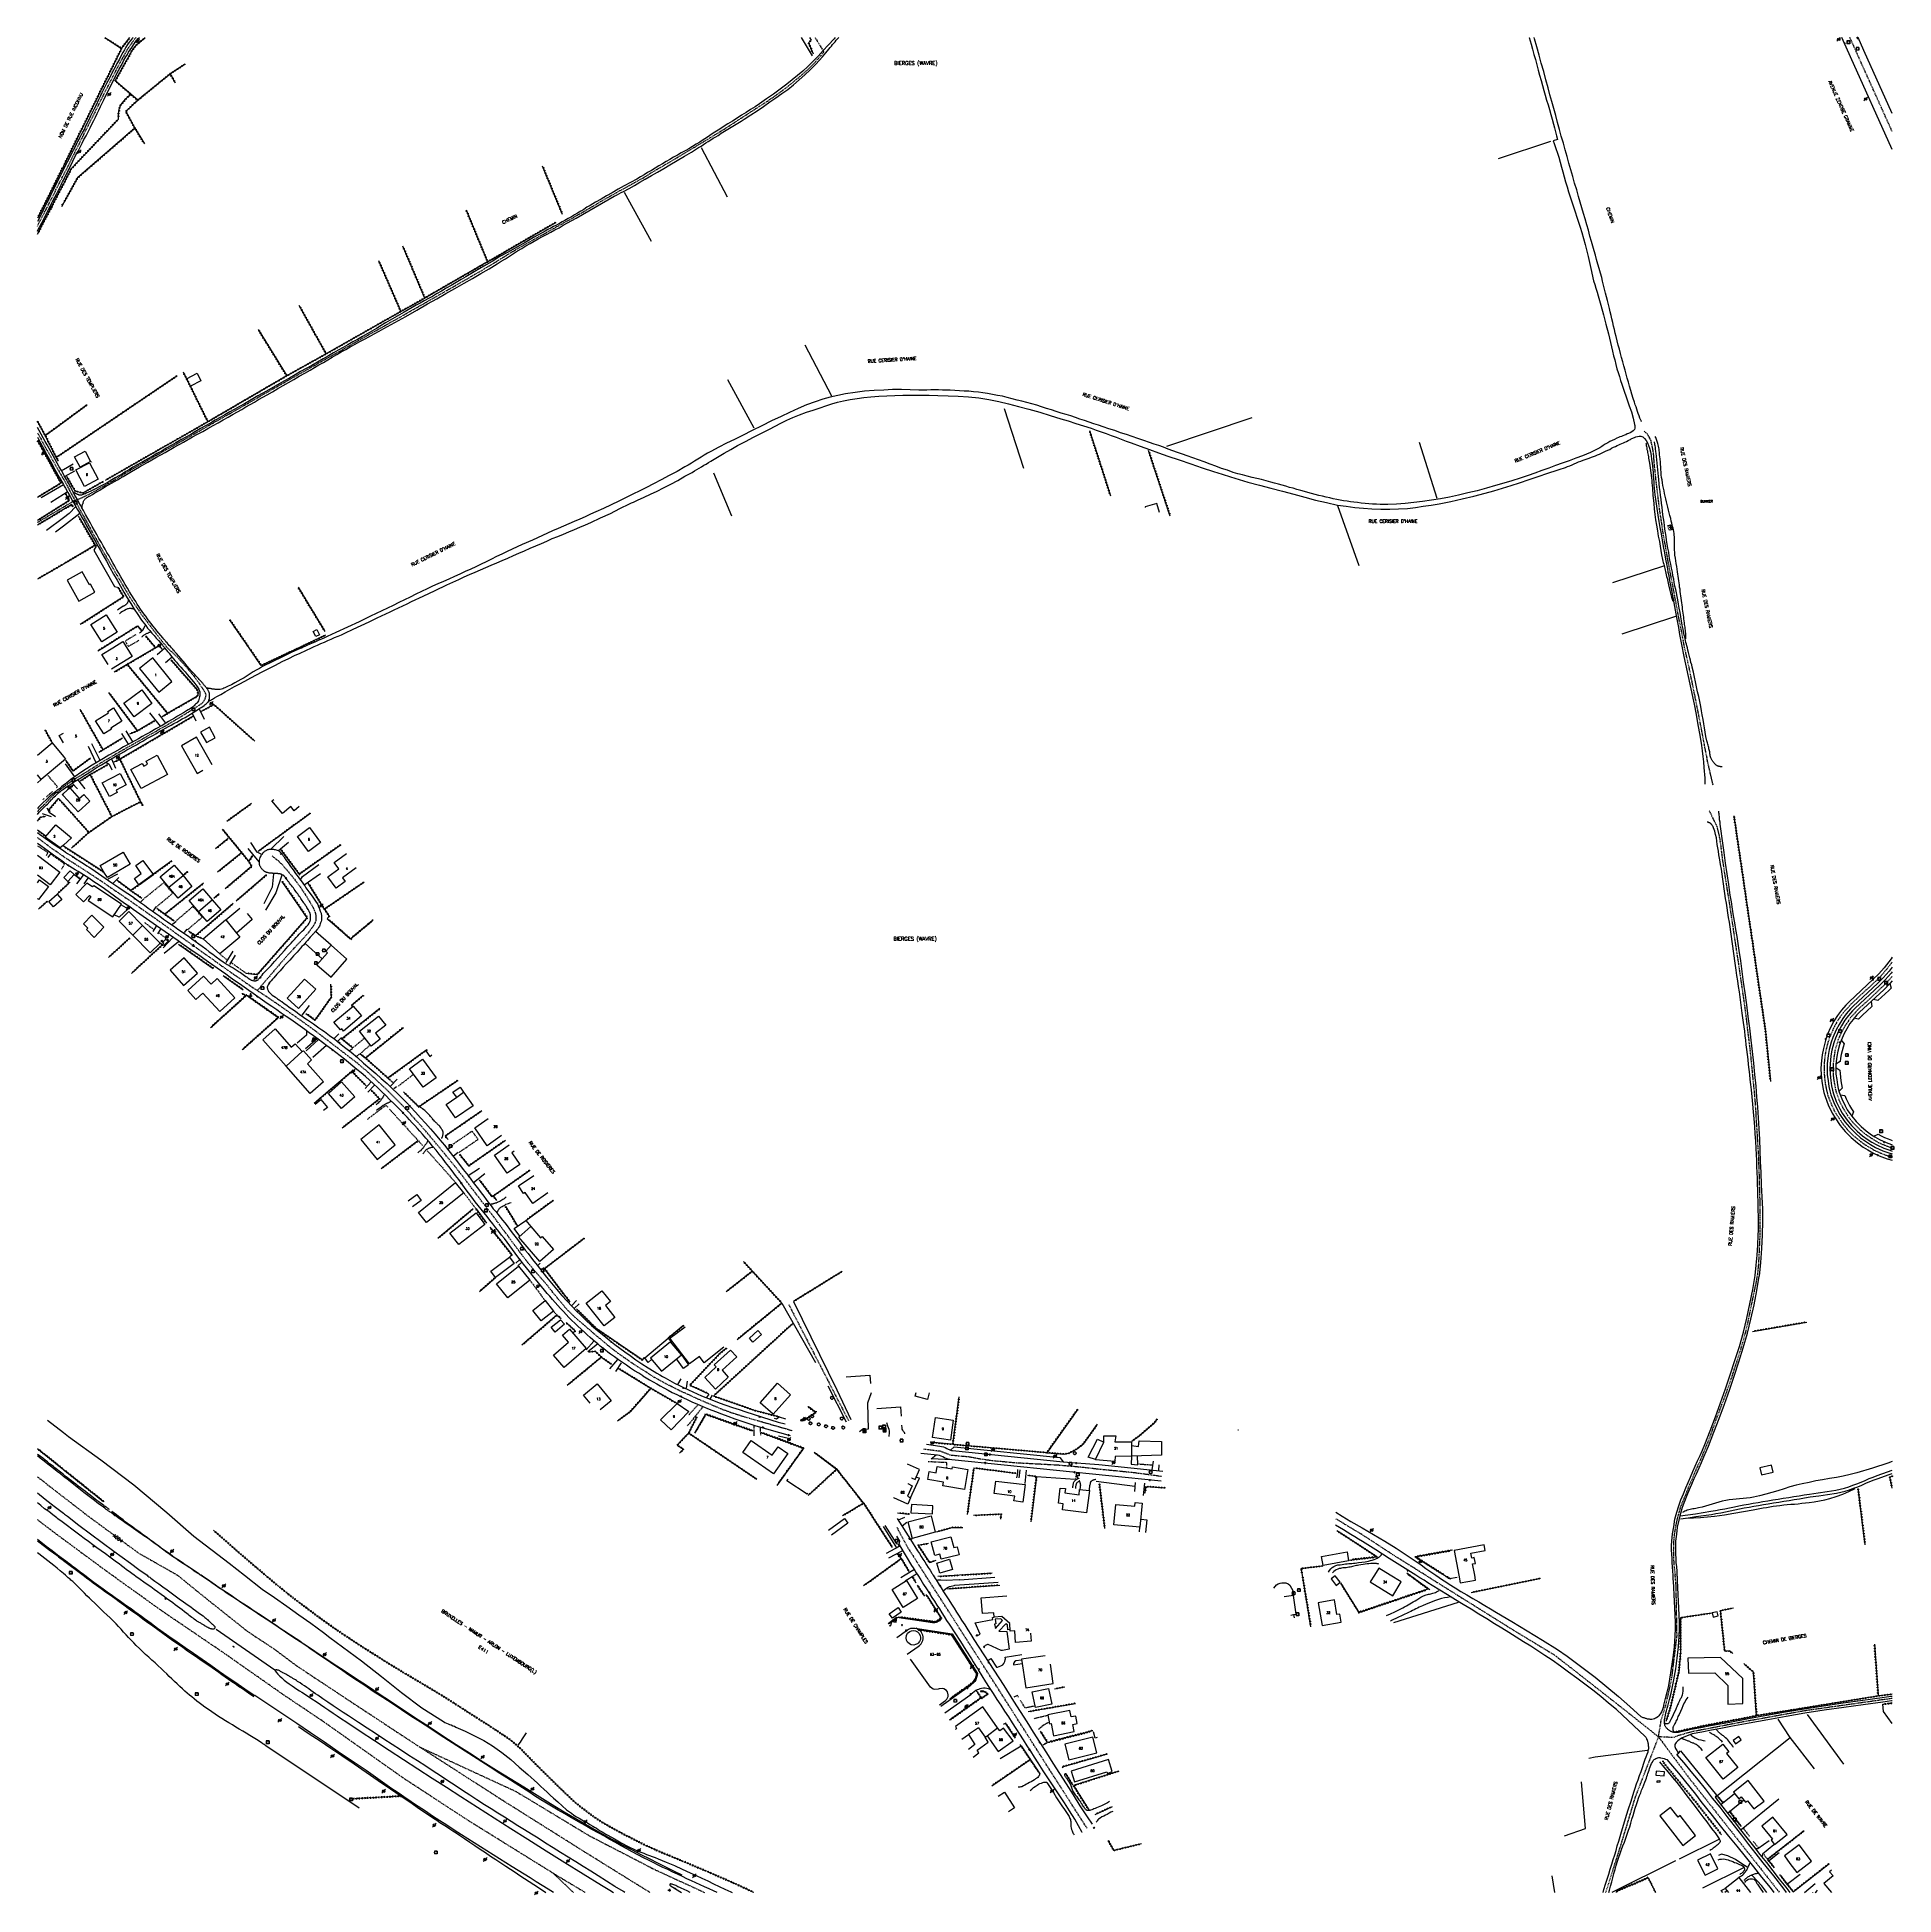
# Model space of a CAD drawing. Header units: millimetres. Extents: x 164000 to 165001, y 156999 to 158000.
import ezdxf
from ezdxf.enums import TextEntityAlignment as Align

# ---------------------------------------------------------------- set-up
doc = ezdxf.new("R2010")
doc.units = ezdxf.units.MM
doc.linetypes.add('DASHED', pattern=[0.75, 0.5, -0.25])
doc.layers.get('0').update_dxf_attribs({"linetype": 'CONTINUOUS'})
for name, color, linetype in [('W0001', 6, 'DASHED'), ('W0004', 5, 'CONTINUOUS'), ('W0006', 2, 'CONTINUOUS'), ('W0008', 7, 'CONTINUOUS'), ('W0010', 4, 'CONTINUOUS'), ('W0014', 7, 'CONTINUOUS'), ('W0017', 7, 'CONTINUOUS'), ('W0071', 7, 'CONTINUOUS'), ('W0101', 7, 'CONTINUOUS'), ('W0104', 1, 'CONTINUOUS'), ('W0105', 7, 'CONTINUOUS'), ('W0112', 1, 'DASHED'), ('W0120', 7, 'CONTINUOUS'), ('W0211', 2, 'CONTINUOUS'), ('W0214', 2, 'CONTINUOUS'), ('W0220', 5, 'DASHED'), ('W0300', 7, 'CONTINUOUS'), ('W0303', 7, 'CONTINUOUS'), ('W0310', 3, 'CONTINUOUS'), ('W0322', 7, 'CONTINUOUS'), ('W0323', 7, 'CONTINUOUS'), ('W0330', 7, 'CONTINUOUS'), ('W0401', 7, 'CONTINUOUS'), ('W0420', 7, 'CONTINUOUS'), ('W0438', 7, 'CONTINUOUS'), ('W0473', 7, 'CONTINUOUS'), ('W0850', 7, 'CONTINUOUS'), ('W0853', 7, 'CONTINUOUS'), ('W0980', 7, 'CONTINUOUS'), ('W0984', 7, 'CONTINUOUS'), ('W0989', 7, 'CONTINUOUS'), ('W0990', 7, 'CONTINUOUS'), ('W0991', 7, 'CONTINUOUS'), ('W1102', 7, 'CONTINUOUS')]:
    doc.layers.add(name, color=color, linetype=linetype)
doc.styles.get("Standard").update_dxf_attribs({"font": 'romans.shx', "width": 0.85})

# ---------------------------------------------------------------- blocks, each defined once
blk = doc.blocks.new('T401')
for p, q in [((-0.3, 0.3), (0, 0.3)), ((-0.3, -0.25), (-0.3, 0.3)), ((-0.3, 0.15), (0, 0.15)), ((-0.3, 0), (0, 0)), ((0, 0.3), (0, -0.25)), ((-0.3, -0.15), (0, -0.15)), ((-0.3, -0.25), (-0.3, -0.3)), ((-0.3, -0.3), (0, -0.3)), ((0, -0.3), (0, -0.25))]:
    blk.add_line(p, q)
blk = doc.blocks.new('T420')
for p, q in [((0.7, 0.7), (-0.8, 0.7)), ((-0.8, 0.7), (-0.8, -0.8)), ((0.7, 0.7), (0.7, -0.8)), ((0.7, -0.8), (-0.8, -0.8))]:
    blk.add_line(p, q)
blk.add_ellipse((0, 0), major_axis=(-0.53, 0.53), ratio=1, start_param=3.926991, end_param=10.210176)
blk = doc.blocks.new('T473')
for p, q in [((-0.166667, 0.166667), (0.166667, -0.166667)), ((-0.166667, -0.166667), (0.166667, 0.166667)), ((0.500001, 0.500001), (1.000002, 1.000002)), ((-1.000002, -1.000002), (-0.500001, -0.500001))]:
    blk.add_line(p, q)
blk.add_ellipse((0, 0), major_axis=(0.471405, 0.471405), ratio=1, start_param=5.4977871438, end_param=11.780972451)
blk = doc.blocks.new('T850')
for p, q in [((-0.2, -0.1), (0, 0.3)), ((0, 0.3), (0.2, -0.1)), ((-0.2, -0.1), (0.2, -0.1))]:
    blk.add_line(p, q)
for major_axis in [(-0.106, 0.106), (-0.0354, 0.0354), (-0.0236, 0.0236)]:
    blk.add_ellipse((0, 0), major_axis=major_axis, ratio=1, start_param=3.926991, end_param=10.210176)
blk = doc.blocks.new('T853')
for p, q in [((-0.75, 0), (0.75, 0)), ((0, 0.75), (0, -0.75))]:
    blk.add_line(p, q)
blk.add_ellipse((0, 0), major_axis=(-0.265, 0.265), ratio=1, start_param=3.9269908, end_param=10.2101761)
blk = doc.blocks.new('T438')
for p, q in [((-0.4, 0.2), (0.4, 0.2)), ((-0.4, -0.2), (-0.4, 0.2)), ((0.15, 1.1), (-0.3, 1.1)), ((-0.3, 1.1), (-0.3, 0.5)), ((-0.3, 0.5), (0.15, 0.5)), ((0.3, 0.65), (0.3, 0.95)), ((0.4, 0.2), (0.4, -0.2))]:
    blk.add_line(p, q)
at = {"flags": 128}
for points in [[(-0.4, -0.2), (0.4, 0.2)], [(0.4, -0.2), (-0.4, -0.2)]]:
    blk.add_lwpolyline(points, dxfattribs=at)
for centre, major_axis, start_param, end_param in [((0.15, 0.95), (0.106, -0.106), 0.7853982, 2.3561945), ((0.15, 0.65), (0.106, 0.106), 3.9269908, 5.4977871)]:
    blk.add_ellipse(centre, major_axis=major_axis, ratio=1, start_param=start_param, end_param=end_param)
blk = doc.blocks.new('T300')
for p, q in [((-0.8, 0.5), (-0.9, 0.3)), ((-0.9, 0.3), (-0.9, 0.2)), ((-0.9, 0.2), (-0.7, 0.1)), ((-0.7, 0.6), (-0.8, 0.5)), ((-0.8, -0.1), (-0.7, 0.1)), ((-0.6, 0.7), (-0.7, 0.6)), ((-0.7, 0.1), (-0.7, 0.1)), ((-0.5, 0.7), (-0.6, 0.7)), ((-0.3, 0.6), (-0.5, 0.7)), ((-0.3, 0.6), (-0.2, 0.7)), ((-0.2, 0.6), (-0.3, 0.6)), ((-0.2, 0.7), (-0.1, 0.8)), ((-0.1, 0.8), (0.1, 0.8)), ((0.1, 0.8), (0.2, 0.7)), ((0.2, 0.7), (0.3, 0.6)), ((0.3, 0.6), (0.4, 0.5)), ((0.5, 0.5), (0.3, 0.5)), ((0.4, 0.5), (0.4, 0.5)), ((0.6, 0.4), (0.5, 0.5)), ((0.6, 0.4), (0.7, 0.3)), ((0.7, 0.3), (0.7, 0.2)), ((0.7, 0.2), (0.7, 0.1)), ((0.7, 0.1), (0.7, -0.2)), ((-0.8, -0.2), (-0.8, -0.1)), ((-0.7, -0.3), (-0.8, -0.2)), ((-0.8, -0.2), (-0.8, -0.2)), ((-0.7, -0.4), (-0.7, -0.3)), ((-0.5, -0.5), (-0.7, -0.4)), ((-0.4, -0.5), (-0.5, -0.5)), ((-0.4, -0.5), (-0.3, -0.5)), ((-0.3, -0.5), (-0.3, -0.4)), ((-0.3, -0.6), (-0.3, -0.5)), ((-0.3, -0.5), (-0.3, -0.5)), ((-0.2, -0.7), (-0.3, -0.6)), ((-0.1, -0.8), (-0.2, -0.7)), ((0.1, -0.8), (-0.1, -0.8)), ((0.2, -0.7), (0.1, -0.8)), ((0.3, -0.5), (0.2, -0.5)), ((0.3, -0.6), (0.2, -0.7)), ((0.2, -0.7), (0.2, -0.7)), ((0.5, -0.4), (0.3, -0.5)), ((0.3, -0.5), (0.3, -0.6)), ((0.3, -0.5), (0.3, -0.5)), ((0.6, -0.3), (0.5, -0.4)), ((0.7, -0.2), (0.6, -0.3)), ((0.6, -0.3), (0.6, -0.3))]:
    blk.add_line(p, q)
blk = doc.blocks.new('T303')
for p, q in [((-0.8, 0), (-0.3, 0.2)), ((-0.3, -0.2), (-0.8, 0)), ((-0.3, 0.2), (0, 0.8)), ((0, 0.8), (0.3, 0.2)), ((0.3, 0.2), (0.8, 0)), ((0.8, 0), (0.3, -0.2)), ((-0.5, -0.6), (-0.3, -0.2)), ((0, -0.3), (-0.5, -0.6)), ((0.6, -0.6), (0, -0.3)), ((0.3, -0.2), (0.6, -0.6))]:
    blk.add_line(p, q)
blk = doc.blocks.new('t323o')
at = {"color": 0, "linetype": 'Continuous'}
for radius in [0.25, 0.15]:
    blk.add_circle((0, 0), radius, dxfattribs=at)
blk = doc.blocks.new('t310o')
at = {"color": 0, "linetype": 'Continuous'}
for centre, start, end in [((-0.5, 0.4), 216.8699, 323.1304), ((0.5, -0.4), 36.8699, 143.1303)]:
    blk.add_arc(centre, 0.625, start, end, dxfattribs=at)
blk = doc.blocks.new('t220o')
at = {"color": 0, "linetype": 'Continuous'}
for p, q in [((-0.25, 0.25), (0.25, 0.25)), ((-0.25, -0.25), (0.25, -0.25))]:
    blk.add_line(p, q, dxfattribs=at)
blk = doc.blocks.new('t322o')
at = {"color": 0, "linetype": 'Continuous'}
for radius in [0.25, 0.15]:
    blk.add_circle((0, 0), radius, dxfattribs=at)

msp = doc.modelspace()

# ---------------------------------------------------------------- linework, layer by layer
at = {"layer": 'W0001'}
for points in [[(164053.3, 158000), (164052.4, 157999.1), (164051.6, 157998.1), (164050.9, 157997.1), (164050.1, 157996.1), (164049.3, 157994.8), (164048.4, 157993.5), (164047.7, 157992.2), (164046.9, 157990.8), (164044.6, 157986.7), (164042.4, 157982.5), (164040.3, 157978.3), (164038.1, 157974.1), (164034.7, 157967.4), (164031.4, 157960.6), (164028, 157953.9), (164024.6, 157947.1), (164022, 157941.8), (164019.3, 157936.5), (164016.7, 157931.2), (164014, 157925.9)], [(164020.2, 157750.6), (164021.4, 157751), (164022.6, 157751.4), (164023.8, 157751.9), (164024.9, 157752.4), (164027.2, 157753.5), (164029.5, 157754.7), (164031.8, 157755.9), (164034, 157757.2), (164036.3, 157758.5), (164038.5, 157759.8), (164040.8, 157761.1), (164043, 157762.4), (164045.2, 157763.8), (164047.5, 157765.1), (164049.7, 157766.5), (164051.9, 157767.8), (164060.8, 157772.9), (164069.6, 157777.9), (164078.5, 157782.9), (164087.3, 157787.9), (164096.1, 157793), (164105, 157798), (164113.8, 157803), (164122.6, 157808.1), (164131.6, 157813.2), (164140.6, 157818.3), (164149.6, 157823.4), (164158.6, 157828.5), (164163.5, 157831.2), (164168.4, 157834), (164173.3, 157836.8), (164178.2, 157839.6), (164180, 157840.6), (164181.7, 157841.5), (164183.4, 157842.5), (164185.2, 157843.5), (164186.9, 157844.5), (164188.7, 157845.5), (164190.4, 157846.5), (164192.2, 157847.4), (164200.2, 157852), (164208.2, 157856.5), (164216.2, 157861.1), (164224.3, 157865.7), (164228.1, 157867.9), (164232, 157870.1), (164235.9, 157872.4), (164239.8, 157874.6), (164242, 157876), (164244.2, 157877.3), (164246.4, 157878.6), (164248.6, 157880), (164250.7, 157881.3), (164252.9, 157882.6), (164255.1, 157884), (164257.3, 157885.3), (164262.4, 157888.2), (164267.5, 157891.1), (164272.7, 157893.9), (164277.8, 157896.8), (164278.6, 157897.2), (164279.3, 157897.7), (164280.1, 157898.1), (164280.9, 157898.5), (164281.7, 157899), (164282.5, 157899.4), (164283.2, 157899.8), (164284, 157900.3), (164286.4, 157901.6), (164288.8, 157902.9), (164291.1, 157904.3), (164293.5, 157905.6), (164295.6, 157906.8), (164297.7, 157908.1), (164299.8, 157909.3), (164301.9, 157910.5), (164304, 157911.8), (164306.1, 157913), (164308.2, 157914.2), (164310.4, 157915.4), (164312.3, 157916.5), (164314.2, 157917.6), (164316.2, 157918.6), (164318.1, 157919.7), (164320.1, 157920.7), (164322, 157921.8), (164323.9, 157922.9), (164325.8, 157923.9), (164326.5, 157924.3), (164327.1, 157924.7), (164327.7, 157925.1), (164328.3, 157925.4), (164328.9, 157925.8), (164329.6, 157926.2), (164330.2, 157926.6), (164330.8, 157927), (164334.8, 157929.4), (164338.8, 157931.7), (164342.9, 157934.1), (164346.9, 157936.5), (164350.9, 157938.9), (164354.9, 157941.3), (164358.9, 157943.7), (164362.9, 157946.1), (164370.3, 157950.7), (164377.6, 157955.4), (164384.9, 157960.1), (164392.2, 157964.8), (164393.7, 157965.8), (164395.2, 157966.9), (164396.8, 157967.9), (164398.3, 157969), (164400.2, 157970.4), (164402.1, 157971.8), (164404, 157973.2), (164405.9, 157974.7), (164408.9, 157977.2), (164411.9, 157979.7), (164414.8, 157982.3), (164417.6, 157985), (164419.3, 157986.8), (164420.9, 157988.6), (164422.5, 157990.4), (164424, 157992.3)], [(164419.3, 158000), (164424, 157992.3)], [(165000, 157949.3), (164981.1, 157991.3), (164977.2, 158000)], [(164000, 157898.3), (164000.8, 157899.9), (164005.2, 157908.4), (164009.5, 157916.9), (164010.6, 157919.2), (164011.8, 157921.4), (164012.9, 157923.6), (164014, 157925.9)], [(164000, 157787), (164001, 157785.3), (164004.8, 157778.2), (164008.8, 157771.1), (164012.8, 157764.1), (164013.1, 157763.6), (164013.4, 157763.1), (164013.7, 157762.6), (164014, 157762.1)], [(164888.1, 157671), (164887.1, 157676.3), (164886.1, 157681.7), (164885, 157687), (164884, 157692.3), (164882.4, 157700.8), (164880.8, 157709.3), (164879.2, 157717.7), (164877.7, 157726.2), (164876.9, 157730.6), (164876.2, 157734.9), (164875.6, 157739.3), (164874.9, 157743.6), (164874.1, 157749.5), (164873.4, 157755.4), (164872.7, 157761.2), (164872.1, 157767.1), (164871.9, 157768.4), (164871.8, 157769.6), (164871.7, 157770.9), (164871.6, 157772.2), (164871.5, 157773.4), (164871.4, 157774.7), (164871.3, 157775.9), (164871.1, 157777.2), (164870.8, 157778.9), (164870.4, 157780.7), (164870, 157782.5), (164869.3, 157784.1), (164868.7, 157785.2), (164868, 157786.2), (164867.2, 157787), (164866.3, 157787.8)], [(164014, 157762.1), (164020.2, 157750.6)], [(164014, 157746.9), (164020.2, 157750.6)], [(164020.2, 157750.6), (164024.9, 157741.9), (164029.7, 157733.2), (164034.5, 157724.6), (164039.5, 157716), (164042.9, 157710.1), (164046.4, 157704.1), (164049.9, 157698.2), (164053.7, 157692.5), (164056.7, 157688.2), (164059.9, 157684), (164063.1, 157679.8), (164066.3, 157675.7), (164067.3, 157674.5), (164068.2, 157673.3), (164069.2, 157672.2), (164070.1, 157671)], [(164000, 157738.6), (164014, 157746.9)], [(164070.1, 157671), (164075.3, 157666.1), (164080.1, 157660.9), (164084.6, 157655.5), (164088.7, 157649.7), (164089.3, 157648.7), (164089.9, 157647.7), (164090.4, 157646.7), (164090.8, 157645.7)], [(164903.5, 157597), (164903.2, 157598.2), (164902.6, 157600.6), (164902.1, 157602.9), (164901.9, 157603.5), (164901.8, 157604.1), (164901.7, 157604.7), (164901.5, 157605.3), (164901.4, 157605.9), (164901.2, 157606.5), (164901.1, 157607.1), (164900.9, 157607.7), (164900.4, 157610.1), (164900, 157612.5), (164899.5, 157614.9), (164899, 157617.4), (164898.8, 157618.8), (164898.5, 157620.3), (164898.2, 157621.7), (164897.9, 157623.2), (164897.7, 157624.7), (164897.4, 157626.1), (164897.1, 157627.6), (164896.8, 157629), (164895.3, 157636.9), (164893.7, 157644.8), (164892.1, 157652.7), (164890.5, 157660.5), (164889.9, 157663.2), (164889.3, 157665.8), (164888.7, 157668.4), (164888.1, 157671)], [(164090.8, 157645.7), (164090.6, 157644.6), (164090.3, 157643.5), (164089.8, 157642.5), (164089.2, 157641.6), (164088.5, 157640.9), (164087.8, 157640.4), (164087, 157640), (164086.3, 157639.5), (164084.9, 157638.5), (164083.4, 157637.6), (164081.9, 157636.6), (164080.4, 157635.7), (164077.5, 157633.9), (164074.5, 157632.1), (164071.6, 157630.4), (164068.6, 157628.6), (164065.9, 157627.1), (164063.3, 157625.6), (164060.6, 157624.1), (164058, 157622.6), (164056.3, 157621.6), (164054.6, 157620.7), (164052.9, 157619.7), (164051.2, 157618.8), (164049.5, 157617.8), (164047.8, 157616.9), (164046.1, 157615.9), (164044.4, 157614.9), (164042.4, 157613.8), (164040.4, 157612.6), (164038.4, 157611.4), (164036.4, 157610.3), (164034.1, 157608.9), (164031.8, 157607.4), (164029.5, 157606), (164027.3, 157604.6), (164025.1, 157603.2), (164022.8, 157601.9), (164020.6, 157600.5), (164018.5, 157599.1), (164017.3, 157598.3), (164016.2, 157597.5), (164015.1, 157596.7), (164014, 157595.8)], [(164014, 157595.8), (164013.3, 157595.3), (164012.7, 157594.8), (164012, 157594.2), (164011.4, 157593.7), (164011, 157593.4), (164010.6, 157593.1), (164010.2, 157592.8), (164009.8, 157592.6), (164009.4, 157592.3), (164009, 157592), (164008.6, 157591.6), (164008.3, 157591.3), (164007.7, 157590.8), (164007.2, 157590.3), (164006.7, 157589.7), (164006.2, 157589.2), (164005.6, 157588.6), (164005.1, 157588), (164004.6, 157587.5), (164004.1, 157586.9), (164003.7, 157586.5), (164003.2, 157586), (164002.8, 157585.6), (164002.3, 157585.1), (164001.8, 157584.7), (164001.4, 157584.2), (164000.9, 157583.8), (164000.5, 157583.3), (164000.1, 157582.9), (164000, 157582.8)], [(164901.4, 157583.2), (164903.2, 157579.3), (164903.6, 157578.4), (164904.1, 157577.6), (164904.6, 157576.7), (164905, 157575.8), (164905.4, 157574.9), (164906.8, 157569.1), (164907.7, 157563.1), (164908.4, 157557.1), (164909.3, 157551.2), (164910.9, 157541.1), (164912.5, 157531.1), (164914, 157521), (164915.5, 157510.9), (164917, 157501.3), (164918.4, 157491.7), (164919.8, 157482.1), (164921.1, 157472.5), (164922.3, 157462.4), (164923.5, 157452.4), (164924.5, 157442.3), (164925.5, 157432.2), (164926, 157426.6), (164926.4, 157420.9), (164926.7, 157415.3), (164927.1, 157409.6), (164927.3, 157405.9), (164927.5, 157402.1), (164927.8, 157398.3), (164927.9, 157394.5), (164928.1, 157390.6), (164928.2, 157386.7), (164928.3, 157382.7), (164928.4, 157378.8), (164928.5, 157375.8), (164928.6, 157372.9), (164928.6, 157369.9), (164928.7, 157366.9), (164928.7, 157364.9), (164928.7, 157362.9), (164928.6, 157360.9), (164928.6, 157359), (164928.6, 157357.2), (164928.6, 157355.4), (164928.6, 157353.7), (164928.5, 157351.9), (164928.3, 157347.2), (164928.1, 157342.5), (164927.8, 157337.8), (164927.3, 157333.2), (164926.7, 157329.6), (164926, 157326.1), (164925.2, 157322.6), (164924.5, 157319.1), (164923.6, 157314.7), (164922.7, 157310.4), (164921.8, 157306.1), (164920.8, 157301.8), (164918.6, 157294), (164916.2, 157286.4), (164913.7, 157278.7), (164911.1, 157271.1), (164910, 157268), (164908.8, 157264.9), (164907.6, 157261.9), (164906.5, 157258.8), (164904.8, 157254.3), (164903.2, 157249.9), (164901.6, 157245.5), (164899.9, 157241.1), (164898.6, 157238), (164897.3, 157235), (164896.1, 157232), (164894.7, 157229), (164893.4, 157226), (164892.1, 157223), (164890.8, 157220), (164889.6, 157217), (164888.4, 157213.9), (164887.1, 157210.9), (164885.9, 157207.9), (164884.9, 157204.7), (164883.9, 157200.9), (164883.1, 157197), (164882.5, 157193.1), (164882.1, 157189.2), (164882, 157184.6), (164882.1, 157180.1), (164882.4, 157175.5), (164883, 157171)], [(164014, 157558.5), (164011, 157560.6), (164008, 157562.7), (164005.1, 157564.8), (164002.2, 157567), (164000, 157568.7)], [(164014, 157558.5), (164020.9, 157554.1), (164027.7, 157549.7), (164034.5, 157545.2), (164041.2, 157540.6), (164048.7, 157535.5), (164056, 157530.4), (164063.4, 157525.2), (164070.7, 157520), (164074.7, 157517.1), (164078.7, 157514.3), (164082.7, 157511.4), (164086.7, 157508.6), (164090.7, 157505.7), (164094.7, 157502.9), (164098.7, 157500), (164102.7, 157497.2), (164106.7, 157494.4), (164110.6, 157491.7), (164114.6, 157488.9), (164118.6, 157486.2)], [(164126.5, 157558.8), (164128.2, 157557.5), (164129.9, 157556.2), (164131.4, 157554.7), (164132.8, 157553.2), (164137.2, 157548), (164141.3, 157542.7), (164145, 157537.1), (164148.5, 157531.3), (164148.9, 157530.5), (164149.3, 157529.6), (164149.6, 157528.8), (164149.9, 157527.9), (164150, 157527.5), (164150.1, 157527), (164150.2, 157526.6), (164150.2, 157526.1), (164150.2, 157525.6), (164150.2, 157525), (164150.2, 157524.4), (164150.1, 157523.9), (164149.7, 157522.9), (164149.3, 157522.1), (164148.8, 157521.2), (164148.3, 157520.4), (164146.8, 157518.4), (164145.2, 157516.4), (164143.5, 157514.5), (164141.8, 157512.7), (164140.1, 157510.9), (164138.3, 157509), (164136.6, 157507.2), (164134.9, 157505.3), (164130.8, 157500.6), (164126.7, 157495.8), (164122.6, 157491), (164118.6, 157486.2)], [(165000, 157501.5), (164996.9, 157497.6), (164994, 157494.2), (164991, 157491.2), (164977.9, 157479), (164973.9, 157474.6), (164971.9, 157472), (164969.9, 157468.8), (164968.4, 157465.9), (164966.5, 157461.7), (164965.5, 157458.8), (164964.4, 157454.7), (164963.8, 157451.5), (164963.3, 157446.8), (164963.4, 157441), (164963.7, 157437.4), (164964.2, 157434.3), (164965.3, 157429.6), (164967, 157425.3), (164969, 157421), (164973.3, 157414.5), (164975.8, 157411.4), (164979, 157408.1), (164982.2, 157405.5), (164985.3, 157403.2), (164990.3, 157400.2), (164994, 157398.5), (164997.8, 157397.1), (165000, 157396.5)], [(165000, 157493.9), (164997.6, 157491.1), (164994.3, 157487.8), (164981.2, 157475.6), (164977.6, 157471.7), (164974.1, 157466.4), (164972.6, 157463.7), (164970.9, 157459.9), (164969.1, 157453.8), (164968.1, 157446.6), (164968.1, 157441.2), (164968.5, 157437.9), (164969.4, 157432.9), (164971.3, 157427.2), (164973.2, 157423.3), (164976.9, 157417.4), (164979.3, 157414.6), (164982.2, 157411.7), (164984.9, 157409.3), (164987.9, 157407.2), (164992.4, 157404.4), (164996.1, 157402.8), (164999.1, 157401.7), (165000, 157401.4)], [(164406.9, 157248.9), (164406.9, 157248.9), (164388.5, 157254.2), (164381, 157256.4), (164373.6, 157258.8), (164369, 157260.5), (164364.5, 157262.4), (164360, 157264.3), (164355.5, 157266.3), (164351.4, 157268.2), (164347.3, 157270), (164343.3, 157272), (164339.3, 157274), (164337, 157275.2), (164334.8, 157276.5), (164332.6, 157277.7), (164330.4, 157279.1), (164325.6, 157282.2), (164320.7, 157285.3), (164316, 157288.6), (164311.3, 157292), (164309.3, 157293.5), (164307.4, 157295.1), (164305.5, 157296.7), (164303.5, 157298.4), (164301.8, 157299.8), (164300.1, 157301.2), (164298.5, 157302.6), (164296.8, 157304.1), (164294.1, 157306.4), (164291.4, 157308.7), (164288.8, 157311.1), (164286.2, 157313.6), (164284.4, 157315.6), (164282.7, 157317.7), (164281, 157319.7), (164279.3, 157321.8), (164278.6, 157322.6), (164277.9, 157323.5), (164277.3, 157324.3), (164276.6, 157325.1), (164275.9, 157326), (164275.3, 157326.8), (164274.6, 157327.6), (164273.9, 157328.4), (164273, 157329.5), (164272, 157330.6), (164271.1, 157331.7), (164270.1, 157332.8), (164269.2, 157333.9), (164268.2, 157335), (164267.3, 157336.1), (164266.4, 157337.2), (164263.7, 157340.5), (164261.1, 157343.9), (164258.5, 157347.4), (164255.9, 157350.8), (164253.4, 157354.3), (164250.8, 157357.7), (164248.3, 157361.2), (164245.7, 157364.6), (164240.5, 157371.4), (164235.3, 157378.2), (164230.1, 157385.1), (164224.8, 157391.8), (164219.5, 157398.3), (164214.1, 157404.8), (164208.7, 157411.2), (164203.1, 157417.5), (164199.7, 157421.2), (164196.3, 157424.8), (164192.8, 157428.3), (164189.2, 157431.8), (164185.7, 157435.2), (164182.2, 157438.5), (164178.7, 157441.8), (164175, 157445), (164172.1, 157447.4), (164169.1, 157449.7), (164166.1, 157452), (164163.1, 157454.3), (164158.9, 157457.5), (164154.6, 157460.8), (164150.3, 157464.1), (164146, 157467.3), (164139.2, 157472.1), (164132.4, 157476.9), (164125.5, 157481.6), (164118.6, 157486.2)], [(164405.1, 157316.9), (164437.3, 157254.4)], [(164477.8, 157239.1), (164486.6, 157238), (164486.6, 157238), (164492.6, 157235.8), (164492.6, 157235.8), (164501.8, 157235), (164506.7, 157234.1), (164511.7, 157233.3), (164516.6, 157232.7), (164522.2, 157232.2), (164527.8, 157231.7), (164533.4, 157231.4), (164539, 157231.1), (164544.6, 157230.8), (164550.2, 157230.5), (164555.8, 157230), (164561.4, 157229.5), (164566.4, 157229), (164571.4, 157228.4), (164576.5, 157227.9), (164581.5, 157227.4), (164586.5, 157226.9), (164591.5, 157226.4), (164606.2, 157224.4)], [(164000, 157224.1), (164002.4, 157222.3), (164006.2, 157219.3), (164010.1, 157216.2), (164014, 157213.2)], [(164014, 157213.2), (164027.9, 157202.5), (164054.5, 157183), (164075.6, 157171)], [(164000, 157201), (164002.6, 157199), (164006.4, 157196.1), (164010.2, 157193.2), (164014, 157190.4)], [(164748.5, 157171), (164745.1, 157173.1), (164741.8, 157175.2), (164738.4, 157177.3), (164735, 157179.4), (164730.8, 157182.1), (164726.6, 157184.8), (164722.4, 157187.6), (164718.2, 157190.3), (164714, 157193), (164709.7, 157195.6), (164705.4, 157198.2), (164700, 157201.5), (164700, 157201.5), (164700, 157201.5), (164700, 157201.5), (164700, 157201.5)], [(164014, 157190.4), (164037.6, 157173), (164040.3, 157171)], [(164463.4, 157196.8), (164469.2, 157185.9), (164471.6, 157182.2), (164474, 157178.5), (164476.4, 157174.7), (164478.8, 157171)], [(164278, 157010.4), (164233.2, 157038.2), (164198.1, 157061.1), (164153.9, 157092.3), (164132, 157107), (164101.1, 157128.7), (164067.8, 157151.3), (164040.3, 157171)], [(164075.6, 157171), (164089.2, 157159.9), (164113.1, 157140.9), (164128, 157131), (164139.9, 157122.1), (164163.6, 157106.4), (164206.1, 157078.4)], [(164565.9, 157034.6), (164545.8, 157066), (164519.1, 157108.1), (164487.8, 157157), (164478.8, 157171)], [(164748.5, 157171), (164766.4, 157159.8), (164796, 157141.3), (164817.8, 157128.1), (164829.9, 157118.7), (164855.9, 157098.3), (164874, 157083.9)], [(164874, 157083.9), (164875.5, 157093), (164876.4, 157095.9), (164877.9, 157100.7), (164881.1, 157114.9), (164884, 157138.4), (164883.5, 157165.5), (164883, 157171)], [(165000, 157104.6), (164999.4, 157104.5), (164952.7, 157097.9), (164918.9, 157091.8), (164891.9, 157086.6), (164885.5, 157084.8), (164882, 157083.5), (164874, 157083.9)], [(164874, 157083.9), (164868.1, 157068.7), (164861.4, 157051.3), (164853.7, 157025.8), (164845.5, 157000)], [(164874, 157083.9), (164890.4, 157061.8), (164928.5, 157013.6), (164939.2, 157000)], [(164206.1, 157078.4), (164257.9, 157054.5), (164297.5, 157030.6), (164333.3, 157012.1), (164359.7, 157000)], [(164330.2, 157000), (164294.6, 157022.1), (164250.7, 157049.7), (164206.1, 157078.4)], [(164278, 157010.4), (164289, 157000)], [(164278, 157010.4), (164295.4, 157000)]]:
    msp.add_lwpolyline(points, dxfattribs=at)
at = {"layer": 'W0004'}
for points in [[(164014, 157225.4), (164013.2, 157226), (164012.5, 157226.6), (164011.7, 157227.2), (164010.9, 157227.8), (164010.2, 157228.4), (164009.4, 157229), (164008.6, 157229.6), (164007.9, 157230.2), (164006.6, 157231.1), (164005.4, 157232.1), (164004.1, 157233.1), (164002.9, 157234.1), (164001.6, 157235), (164000.4, 157236), (164000, 157236.3)], [(164038.9, 157206.4), (164038.5, 157206.7), (164038.1, 157207), (164037.7, 157207.2), (164037.4, 157207.5), (164037, 157207.8), (164036.6, 157208), (164036.2, 157208.3), (164035.9, 157208.6), (164034.9, 157209.3), (164034, 157209.9), (164033.1, 157210.6), (164032.1, 157211.3), (164031.2, 157212), (164030.3, 157212.7), (164029.4, 157213.4), (164028.5, 157214.1), (164027.2, 157215.1), (164025.9, 157216.1), (164024.6, 157217.1), (164023.3, 157218.1), (164022, 157219.1), (164020.7, 157220.1), (164019.4, 157221.1), (164018.2, 157222.1), (164017.1, 157222.9), (164016.1, 157223.7), (164015, 157224.5), (164014, 157225.4)], [(164000, 157189.6), (164001.4, 157188.5), (164007.1, 157184.2), (164008, 157183.6), (164008.8, 157182.9), (164009.7, 157182.3), (164010.6, 157181.6), (164011.4, 157181), (164012.3, 157180.3), (164013.1, 157179.7), (164014, 157179)], [(164014, 157179), (164024.7, 157171)], [(164024.7, 157171), (164026.5, 157169.7), (164028.3, 157168.3), (164030.1, 157167), (164031.9, 157165.7), (164034.3, 157163.9), (164036.8, 157162.1), (164039.2, 157160.4), (164041.7, 157158.6), (164044.1, 157156.8), (164046.6, 157155.1), (164049, 157153.3), (164051.5, 157151.5), (164054.2, 157149.6), (164056.9, 157147.6), (164059.6, 157145.6), (164062.3, 157143.7), (164065, 157141.7), (164067.7, 157139.7), (164070.4, 157137.8), (164073.1, 157135.8), (164075.7, 157134), (164078.4, 157132.2), (164081, 157130.3), (164083.7, 157128.5), (164086.3, 157126.7), (164088.9, 157124.9), (164091.6, 157123), (164094.2, 157121.2), (164096, 157120), (164097.8, 157118.7), (164099.5, 157117.5), (164101.3, 157116.3), (164103.1, 157115), (164104.9, 157113.8), (164106.6, 157112.6), (164108.4, 157111.3), (164110.5, 157109.9), (164112.5, 157108.5), (164114.6, 157107.1), (164116.6, 157105.7)]]:
    msp.add_lwpolyline(points, dxfattribs=at)
at = {"layer": 'W0006'}
for points in [[(164998.8, 157490.1), (164999.5, 157487.6), (164998.2, 157486.2), (164992.3, 157480.8), (164989.9, 157481.5)], [(164988.6, 157480.3), (164989.1, 157477.7), (164984, 157473), (164983.2, 157472.3), (164981.9, 157470.9), (164979.4, 157471.3)], [(164972.5, 157459.5), (164974.1, 157457.6), (164973.5, 157455.7), (164973, 157453.7), (164972.5, 157451.8), (164972.2, 157449.8), (164972, 157447.9), (164969.7, 157446.6)], [(164969.6, 157444.8), (164971.8, 157443.4), (164971.9, 157441.5), (164972.1, 157439.5), (164972.3, 157437.5), (164972.7, 157435.5), (164973.1, 157433.6), (164971.3, 157431.8)], [(164971.9, 157430), (164974.4, 157429.6), (164975.2, 157427.8), (164976.1, 157426), (164977, 157424.2), (164978.1, 157422.5), (164979.2, 157420.9), (164978.2, 157418.5)], [(164990.1, 157407.7), (164992.4, 157408.9), (164994.1, 157407.9), (164995.9, 157407.1), (164997.8, 157406.3), (164999.6, 157405.5), (165000, 157405.4)], [(164492.2, 157238.5), (164494.3, 157240.3), (164551.2, 157234.5), (164553.1, 157232.1)], [(164464.4, 157187.6), (164463.4, 157187.9), (164457, 157197.9)]]:
    msp.add_lwpolyline(points, dxfattribs=at)
at = {"layer": 'W0008'}
for points in [[(164051.5, 158000), (164051.2, 157999.7), (164050.3, 157998.6), (164049.4, 157997.5), (164048.5, 157996.2), (164047.7, 157994.8), (164046.9, 157993.4), (164046.1, 157991.9), (164045, 157990), (164044, 157988), (164042.9, 157986.1), (164041.9, 157984.1), (164040.3, 157981.2), (164038.8, 157978.2), (164037.3, 157975.3), (164035.9, 157972.3), (164034.8, 157970.3), (164033.8, 157968.2), (164032.8, 157966.1), (164031.8, 157964), (164030.8, 157961.9), (164029.7, 157959.8), (164028.7, 157957.7), (164027.7, 157955.6), (164026.5, 157953.3), (164025.3, 157950.9), (164024.1, 157948.6), (164022.9, 157946.2), (164021.7, 157943.9), (164020.5, 157941.5), (164019.3, 157939.2), (164018.1, 157936.8), (164017.1, 157934.8), (164016, 157932.8), (164015, 157930.8), (164014, 157928.8)], [(164014, 157923.1), (164015.7, 157926.5), (164017.4, 157929.9), (164019.1, 157933.4), (164020.8, 157936.8), (164021.9, 157938.8), (164023, 157940.9), (164024.1, 157943), (164025.1, 157945.1), (164026.2, 157947.1), (164027.3, 157949.2), (164028.4, 157951.3), (164029.4, 157953.4), (164030.4, 157955.3), (164031.3, 157957.1), (164032.2, 157959), (164033.1, 157960.9), (164034, 157962.8), (164035, 157964.7), (164035.9, 157966.5), (164036.8, 157968.4), (164038.3, 157971.5), (164039.8, 157974.5), (164041.4, 157977.6), (164042.9, 157980.6), (164044.1, 157982.9), (164045.3, 157985.1), (164046.5, 157987.4), (164047.7, 157989.6), (164048.5, 157990.9), (164049.2, 157992.2), (164050, 157993.4), (164050.9, 157994.7), (164051.5, 157995.6), (164052.1, 157996.6), (164052.7, 157997.5), (164053.5, 157998.4), (164054.4, 157999.5), (164055, 158000)], [(165000, 157939.6), (164977.5, 157989.6), (164972.8, 158000)], [(165000, 157959), (164984.7, 157993.1), (164981.6, 158000)], [(164014, 157928.8), (164012.9, 157926.7), (164011.9, 157924.6), (164010.8, 157922.5), (164009.8, 157920.4), (164008.8, 157918.5), (164007.9, 157916.6), (164007, 157914.8), (164006.1, 157912.9), (164005.1, 157911), (164004.2, 157909.2), (164003.3, 157907.3), (164002.3, 157905.4), (164000, 157900.8)], [(164000, 157895.6), (164000.3, 157896.2), (164002.4, 157900.2), (164004.4, 157904.1), (164006.4, 157908.1), (164008.4, 157912), (164010.4, 157915.9), (164012.4, 157919.9), (164012.8, 157920.7), (164013.2, 157921.5), (164013.6, 157922.3), (164014, 157923.1)], [(164014, 157764.6), (164012.9, 157766.6), (164011.8, 157768.6), (164010.7, 157770.6), (164009.6, 157772.6), (164008.5, 157774.5), (164007.4, 157776.5), (164006.3, 157778.4), (164005.2, 157780.4), (164004.2, 157782.3), (164003.1, 157784.3), (164002, 157786.2), (164000.9, 157788.2), (164000, 157789.8)], [(164000, 157784.5), (164000.4, 157783.8), (164002.7, 157779.6), (164004.9, 157775.5), (164007.2, 157771.3), (164009.4, 157767.2), (164011.7, 157763.1), (164014, 157759)], [(164072.3, 157671), (164071.7, 157671.7), (164071.1, 157672.3), (164070.5, 157673), (164069.9, 157673.7), (164069.3, 157674.3), (164068.8, 157675), (164068.2, 157675.7), (164067.6, 157676.4), (164066.5, 157677.6), (164065.5, 157678.9), (164064.4, 157680.2), (164063.4, 157681.5), (164062.3, 157682.8), (164061.3, 157684.1), (164060.3, 157685.4), (164059.3, 157686.7), (164058.4, 157688), (164057.4, 157689.3), (164056.5, 157690.6), (164055.6, 157691.9), (164054.7, 157693.2), (164053.8, 157694.5), (164053, 157695.9), (164052.1, 157697.2), (164050.9, 157699.2), (164049.7, 157701.2), (164048.5, 157703.2), (164047.3, 157705.2), (164046.2, 157707.2), (164045, 157709.3), (164043.9, 157711.3), (164042.7, 157713.3), (164041.7, 157715.1), (164040.7, 157716.9), (164039.6, 157718.8), (164038.6, 157720.6), (164037.5, 157722.4), (164036.5, 157724.2), (164035.5, 157726), (164034.5, 157727.8), (164033.2, 157730), (164032, 157732.1), (164030.8, 157734.3), (164029.6, 157736.4), (164028.4, 157738.6), (164027.2, 157740.7), (164026, 157742.9), (164024.8, 157745.1), (164024, 157746.5), (164023.2, 157748), (164022.4, 157749.4), (164021.6, 157750.9), (164020.8, 157752.4), (164019.9, 157753.8), (164019.1, 157755.3), (164018.3, 157756.8), (164017.8, 157757.8), (164017.3, 157758.7), (164016.7, 157759.7), (164016.2, 157760.7), (164015.6, 157761.7), (164015.1, 157762.7), (164014.5, 157763.7), (164014, 157764.6)], [(164014, 157759), (164014.3, 157758.6), (164014.5, 157758.1), (164014.8, 157757.6), (164015.1, 157757.1), (164016.4, 157754.8), (164017.6, 157752.6), (164018.9, 157750.3), (164020.2, 157748.1), (164021.5, 157745.8), (164022.8, 157743.6), (164024, 157741.3), (164025.3, 157739.1), (164026.5, 157736.8), (164027.8, 157734.6), (164029, 157732.4), (164030.3, 157730.1), (164031.5, 157727.9), (164032.8, 157725.6), (164034, 157723.4), (164035.3, 157721.2), (164037.2, 157717.7), (164039.1, 157714.3), (164041, 157710.8), (164043, 157707.4), (164044.8, 157704.3), (164046.6, 157701.1), (164048.4, 157698), (164050.3, 157694.9), (164052.2, 157691.9), (164054.2, 157688.9), (164056.2, 157685.9), (164058.4, 157683), (164059.4, 157681.6), (164060.6, 157680.3), (164061.7, 157679), (164062.9, 157677.6), (164064, 157676.3), (164065.2, 157675), (164066.3, 157673.7), (164067.4, 157672.4), (164067.7, 157672), (164068, 157671.7), (164068.3, 157671.3), (164068.6, 157671)], [(164014, 157594.8), (164015.2, 157595.7), (164016.5, 157596.6), (164017.8, 157597.4), (164019, 157598.3), (164021.2, 157599.7), (164023.4, 157601), (164025.6, 157602.4), (164027.8, 157603.7), (164030.1, 157605.2), (164032.3, 157606.6), (164034.6, 157608), (164036.9, 157609.4), (164038.9, 157610.6), (164040.9, 157611.7), (164042.9, 157612.9), (164044.9, 157614.1), (164046.6, 157615), (164048.3, 157616), (164050, 157616.9), (164051.7, 157617.9), (164053.4, 157618.8), (164055.1, 157619.8), (164056.8, 157620.7), (164058.5, 157621.7), (164059.8, 157622.4), (164061.1, 157623.2), (164062.5, 157623.9), (164063.8, 157624.7), (164065.1, 157625.5), (164066.4, 157626.2), (164067.8, 157627), (164069.1, 157627.7), (164070.6, 157628.6), (164072.1, 157629.4), (164073.6, 157630.2), (164075.1, 157631), (164076.6, 157631.9), (164078.1, 157632.7), (164079.6, 157633.5), (164081.1, 157634.4), (164082.5, 157635.3), (164083.9, 157636.1), (164085.4, 157637), (164086.8, 157637.9), (164087.5, 157638.4), (164088.3, 157638.9), (164089.1, 157639.4), (164089.9, 157639.9), (164090.4, 157640.4), (164090.9, 157640.8), (164091.4, 157641.2), (164091.9, 157641.7), (164092.1, 157642), (164092.2, 157642.2), (164092.4, 157642.5), (164092.5, 157642.8), (164092.7, 157643.3), (164092.7, 157643.8), (164092.8, 157644.2), (164092.8, 157644.7), (164092.8, 157644.9), (164092.8, 157645.2), (164092.8, 157645.4), (164092.8, 157645.6), (164092.8, 157645.8), (164092.8, 157646), (164092.8, 157646.3), (164092.7, 157646.5), (164092.6, 157646.7), (164092.6, 157647), (164092.5, 157647.2), (164092.4, 157647.5), (164092.3, 157647.7), (164092.1, 157648), (164092, 157648.2), (164091.9, 157648.4), (164091.7, 157648.7), (164091.5, 157648.9), (164091.4, 157649.1), (164091.2, 157649.4), (164091, 157649.6), (164090.8, 157649.8), (164090.6, 157650.1), (164090.4, 157650.3), (164090.1, 157650.6), (164089.9, 157650.9), (164089.6, 157651.2), (164089.4, 157651.6), (164089.1, 157651.9), (164088.8, 157652.2), (164088.6, 157652.5), (164088.3, 157652.8), (164087.8, 157653.4), (164087.3, 157653.9), (164086.8, 157654.4), (164086.3, 157655), (164085.8, 157655.5), (164085.3, 157656), (164084.8, 157656.6), (164084.3, 157657.1), (164083.1, 157658.4), (164081.9, 157659.8), (164080.8, 157661.1), (164079.6, 157662.5), (164078.5, 157663.8), (164077.3, 157665.2), (164076.2, 157666.6), (164075, 157667.9), (164074.7, 157668.3), (164074.3, 157668.7), (164074, 157669.1), (164073.7, 157669.5), (164073.3, 157669.8), (164073, 157670.2), (164072.6, 157670.6), (164072.3, 157671)], [(164068.6, 157671), (164069.4, 157670), (164070.2, 157669), (164071, 157668.1), (164071.8, 157667.1), (164072.5, 157666.1), (164073.3, 157665.1), (164074.1, 157664.2), (164075, 157663.2), (164076.1, 157661.9), (164077.3, 157660.6), (164078.4, 157659.3), (164079.6, 157658), (164080.8, 157656.7), (164081.9, 157655.4), (164083.1, 157654), (164084.2, 157652.7), (164084.9, 157651.8), (164085.5, 157651), (164086.2, 157650.1), (164086.7, 157649.2), (164087, 157648.7), (164087.2, 157648.2), (164087.4, 157647.8), (164087.5, 157647.3), (164087.5, 157646.7), (164087.6, 157646.2), (164087.6, 157645.7), (164087.5, 157645.2), (164087.4, 157644.5), (164087.3, 157643.8), (164087.1, 157643.1), (164086.8, 157642.4), (164086.5, 157641.9), (164086.1, 157641.4), (164085.7, 157641), (164085.3, 157640.6), (164084.9, 157640.2), (164084.5, 157639.8), (164084.1, 157639.5), (164083.7, 157639.1), (164082.9, 157638.5), (164082, 157638), (164081.2, 157637.5), (164080.3, 157637), (164078.8, 157636), (164077.2, 157635), (164075.6, 157634.1), (164074, 157633.1), (164070.7, 157631.2), (164067.3, 157629.2), (164063.9, 157627.3), (164060.6, 157625.4), (164058.5, 157624.3), (164056.5, 157623.2), (164054.5, 157622), (164052.5, 157620.9), (164050.5, 157619.8), (164048.5, 157618.7), (164046.5, 157617.6), (164044.5, 157616.4), (164041.5, 157614.8), (164038.5, 157613.1), (164035.6, 157611.3), (164032.6, 157609.6), (164029.5, 157607.7), (164026.5, 157605.8), (164023.4, 157603.8), (164020.4, 157601.7), (164018.8, 157600.6), (164017.2, 157599.3), (164015.6, 157598.1), (164014, 157596.9)], [(164014, 157596.9), (164013, 157596), (164012, 157595.2), (164010.9, 157594.4), (164009.9, 157593.6), (164008.2, 157592.1), (164006.4, 157590.6), (164004.8, 157589.1), (164003.1, 157587.6), (164002.5, 157587), (164001.8, 157586.3), (164001.2, 157585.7), (164000.6, 157585.1), (164000, 157584.4), (164000, 157584.4)], [(164000, 157581.2), (164000.4, 157581.7), (164001.2, 157582.6), (164001.7, 157583.1), (164002.1, 157583.5), (164002.6, 157584), (164003, 157584.4), (164003.5, 157584.9), (164003.9, 157585.3), (164004.4, 157585.8), (164004.8, 157586.2), (164005.4, 157586.8), (164005.9, 157587.3), (164006.4, 157587.9), (164006.9, 157588.4), (164007.4, 157589), (164007.9, 157589.5), (164008.4, 157590.1), (164009, 157590.6), (164009.8, 157591.3), (164010.6, 157592.1), (164011.4, 157592.8), (164012.3, 157593.5), (164012.7, 157593.8), (164013.1, 157594.2), (164013.6, 157594.5), (164014, 157594.8)], [(164000, 157571.4), (164001.3, 157570.4), (164002.7, 157569.4), (164004.2, 157568.4), (164006.6, 157566.7), (164009.1, 157565), (164011.5, 157563.3), (164014, 157561.7)], [(164014, 157555.5), (164011.9, 157557), (164009.9, 157558.4), (164007.9, 157559.8), (164005.8, 157561.3), (164003.8, 157562.8), (164001.8, 157564.3), (164000, 157565.6)], [(164014, 157561.7), (164015.2, 157560.9), (164016.3, 157560.2), (164017.5, 157559.4), (164018.7, 157558.6), (164020, 157557.8), (164021.3, 157556.9), (164022.6, 157556.1), (164024, 157555.2), (164025.3, 157554.4), (164026.6, 157553.5), (164027.9, 157552.7), (164029.3, 157551.8), (164032.9, 157549.4), (164036.6, 157546.8), (164040.2, 157544.3), (164043.9, 157541.8), (164046.3, 157540.2), (164048.7, 157538.5), (164051.2, 157536.9), (164053.6, 157535.2), (164055.6, 157533.7), (164057.7, 157532.2), (164059.8, 157530.7), (164061.8, 157529.3), (164063.9, 157527.8), (164066, 157526.3), (164068, 157524.8), (164070.1, 157523.3), (164072, 157522), (164073.9, 157520.7), (164075.7, 157519.4), (164077.6, 157518.1), (164079.5, 157516.8), (164081.4, 157515.5), (164083.3, 157514.2), (164085.1, 157512.9), (164087, 157511.5), (164088.9, 157510.1), (164090.8, 157508.7), (164092.6, 157507.2), (164094.5, 157505.8), (164096.4, 157504.4), (164098.3, 157503), (164100.2, 157501.7), (164101.3, 157501), (164102.3, 157500.3), (164103.4, 157499.7), (164104.5, 157499), (164105.6, 157498.4), (164106.6, 157497.7), (164107.7, 157497.1), (164108.8, 157496.4), (164109.5, 157495.9), (164110.2, 157495.4), (164110.9, 157494.9), (164111.6, 157494.4), (164112.3, 157493.9), (164113, 157493.4), (164113.7, 157492.9), (164114.5, 157492.4), (164114.7, 157492.2), (164115, 157492.1), (164115.3, 157491.9), (164115.6, 157491.8), (164115.9, 157491.7), (164116.3, 157491.6), (164116.7, 157491.5), (164117, 157491.5), (164117.3, 157491.5), (164117.7, 157491.5), (164118, 157491.6), (164118.3, 157491.7), (164118.7, 157491.9), (164119, 157492.1), (164119.2, 157492.4), (164119.5, 157492.7), (164119.6, 157492.8), (164119.8, 157492.9), (164119.9, 157493.1), (164120, 157493.2), (164120.1, 157493.4), (164120.2, 157493.5), (164120.4, 157493.7), (164120.5, 157493.8), (164121.2, 157494.6), (164121.8, 157495.4), (164122.5, 157496.1), (164123.2, 157496.9), (164123.9, 157497.6), (164124.6, 157498.3), (164125.3, 157499.1), (164126, 157499.8), (164127.8, 157501.9), (164129.7, 157503.9), (164131.5, 157505.9), (164133.3, 157507.9), (164134.2, 157508.9), (164135.1, 157509.9), (164136, 157510.8), (164136.8, 157511.8), (164137.7, 157512.8), (164138.6, 157513.8), (164139.5, 157514.8), (164140.4, 157515.8), (164141.1, 157516.6), (164141.9, 157517.4), (164142.8, 157518.2), (164143.6, 157519), (164144.4, 157519.8), (164145.1, 157520.7), (164145.9, 157521.6), (164146.5, 157522.5), (164146.7, 157522.9), (164146.9, 157523.3), (164147.1, 157523.8), (164147.2, 157524.2), (164147.3, 157524.7), (164147.3, 157525.2), (164147.3, 157525.6), (164147.3, 157526.1), (164147.3, 157526.3), (164147.3, 157526.5), (164147.2, 157526.8), (164147.2, 157527), (164147.2, 157527.2), (164147.1, 157527.4), (164147, 157527.7), (164147, 157527.9), (164146.9, 157528.2), (164146.8, 157528.4), (164146.6, 157528.7), (164146.5, 157529), (164146.4, 157529.2), (164146.2, 157529.5), (164146.1, 157529.7), (164145.9, 157530), (164145.6, 157530.5), (164145.3, 157531.1), (164145, 157531.6), (164144.6, 157532.1), (164144.3, 157532.6), (164143.9, 157533.1), (164143.6, 157533.6), (164143.2, 157534.1), (164142.8, 157534.7), (164142.4, 157535.3), (164142, 157535.9), (164141.6, 157536.5), (164141.2, 157537.1), (164140.8, 157537.7), (164140.4, 157538.3), (164139.9, 157538.9), (164139.4, 157539.6), (164139, 157540.2), (164138.5, 157540.9), (164138, 157541.6), (164137.5, 157542.2), (164137, 157542.9), (164136.5, 157543.5), (164135.9, 157544.2), (164135.7, 157544.5), (164135.5, 157544.8), (164135.2, 157545.1), (164135, 157545.4), (164134.8, 157545.7), (164134.5, 157546), (164134.3, 157546.3), (164134, 157546.6), (164133.9, 157546.8), (164133.8, 157547), (164133.7, 157547.2), (164133.5, 157547.4), (164133.4, 157547.6), (164133.3, 157547.7), (164133.1, 157547.9), (164133, 157548.1), (164132.8, 157548.2), (164132.7, 157548.3), (164132.5, 157548.4), (164132.3, 157548.5), (164132.2, 157548.5), (164132, 157548.6), (164131.8, 157548.7), (164131.7, 157548.8), (164131.4, 157548.9), (164131.2, 157548.9), (164131, 157549), (164130.8, 157549.1), (164130.5, 157549.1), (164130.3, 157549.2), (164130.1, 157549.2), (164129.8, 157549.2), (164129.6, 157549.3), (164129.4, 157549.3), (164129.1, 157549.3), (164128.9, 157549.3), (164128.6, 157549.3), (164128.4, 157549.3), (164128.2, 157549.3), (164127.9, 157549.4), (164127.7, 157549.4), (164127.4, 157549.4), (164127.2, 157549.4), (164127, 157549.4), (164126.7, 157549.5), (164126.5, 157549.5), (164126.2, 157549.5), (164126, 157549.5), (164125.7, 157549.6), (164125.5, 157549.6), (164125.2, 157549.6), (164124.9, 157549.6), (164124.6, 157549.7), (164124.4, 157549.7), (164124.1, 157549.8), (164123.8, 157549.8), (164123.6, 157549.9), (164123.4, 157550), (164123.2, 157550.1), (164123, 157550.2), (164122.8, 157550.3), (164122.7, 157550.4), (164122.5, 157550.5), (164122.3, 157550.6), (164122.1, 157550.7), (164121.9, 157550.9), (164121.7, 157551.1), (164121.5, 157551.3), (164121.3, 157551.4), (164121.1, 157551.6), (164121, 157551.8), (164120.8, 157552.1), (164120.6, 157552.3), (164120.5, 157552.5), (164120.4, 157552.7), (164120.2, 157553), (164120.1, 157553.2), (164120, 157553.5), (164119.9, 157553.8), (164119.8, 157554), (164119.8, 157554.3), (164119.7, 157554.5), (164119.7, 157554.7), (164119.7, 157555), (164119.7, 157555.2), (164119.7, 157555.5), (164119.7, 157555.7), (164119.7, 157556), (164119.8, 157556.6), (164119.9, 157557.3), (164120.1, 157557.9), (164120.4, 157558.5), (164120.6, 157559), (164120.9, 157559.5), (164121.3, 157560), (164121.6, 157560.4), (164121.9, 157560.7), (164122.2, 157561), (164122.5, 157561.3), (164122.9, 157561.6), (164123.3, 157561.8), (164123.7, 157562), (164124.1, 157562.2), (164124.6, 157562.3), (164125, 157562.4), (164125.4, 157562.4), (164125.8, 157562.4), (164126.2, 157562.4), (164126.7, 157562.4), (164127.2, 157562.4), (164127.7, 157562.3), (164128.2, 157562.2), (164128.8, 157562.1), (164129.3, 157561.9), (164129.9, 157561.7), (164130.4, 157561.4), (164130.8, 157561.1), (164131.1, 157560.7), (164131.4, 157560.3), (164131.7, 157559.9), (164132, 157559.6), (164132.3, 157559.2), (164132.5, 157558.8), (164132.8, 157558.5), (164133.1, 157558.1), (164133.3, 157557.7), (164133.6, 157557.3), (164133.8, 157556.9), (164135.2, 157555.1), (164136.5, 157553.2), (164137.9, 157551.3), (164139.2, 157549.4), (164139.9, 157548.5), (164140.6, 157547.5), (164141.3, 157546.5), (164142, 157545.6), (164142.7, 157544.6), (164143.4, 157543.6), (164144.1, 157542.7), (164144.8, 157541.7), (164146.4, 157539.4), (164148.1, 157537.2), (164149.6, 157534.9), (164151.1, 157532.6), (164151.6, 157531.4), (164152.1, 157530.3), (164152.5, 157529.1), (164152.9, 157528), (164153, 157527.5), (164153.1, 157527), (164153.2, 157526.5), (164153.2, 157526), (164153.2, 157525.4), (164153.2, 157524.8), (164153.1, 157524.1), (164152.9, 157523.5), (164152.7, 157522.8), (164152.5, 157522.2), (164152.3, 157521.5), (164152, 157520.9), (164151.6, 157520.2), (164151.1, 157519.5), (164150.6, 157518.9), (164150.1, 157518.3), (164149.8, 157518), (164149.6, 157517.7), (164149.3, 157517.3), (164149, 157517), (164148.7, 157516.7), (164148.4, 157516.4), (164148.1, 157516.1), (164147.8, 157515.8), (164147.1, 157515), (164146.3, 157514.1), (164145.6, 157513.3), (164144.8, 157512.4), (164144.1, 157511.6), (164143.4, 157510.7), (164142.6, 157509.9), (164141.9, 157509.1), (164140.9, 157508), (164140, 157507), (164139, 157505.9), (164138.1, 157504.9), (164137.1, 157503.8), (164136.1, 157502.7), (164135.2, 157501.7), (164134.2, 157500.6), (164132.5, 157498.8), (164130.8, 157496.9), (164129.1, 157495), (164127.5, 157493.1), (164126.8, 157492.3), (164126, 157491.5), (164125.3, 157490.7), (164124.7, 157489.8), (164124.5, 157489.4), (164124.2, 157489), (164124, 157488.6), (164123.9, 157488.1), (164123.9, 157487.7), (164124, 157487.3), (164124.1, 157486.9), (164124.2, 157486.6), (164124.4, 157486.2), (164124.6, 157485.8), (164124.8, 157485.5), (164125.1, 157485.2), (164125.8, 157484.5), (164126.6, 157483.8), (164127.5, 157483.3), (164128.3, 157482.7), (164128.7, 157482.4), (164129.1, 157482.1), (164129.5, 157481.8), (164130, 157481.5), (164130.4, 157481.2), (164130.8, 157480.9), (164131.3, 157480.6), (164131.7, 157480.3), (164133.1, 157479.3), (164134.5, 157478.3), (164135.8, 157477.3), (164137.2, 157476.3), (164138.6, 157475.4), (164140, 157474.4), (164141.3, 157473.4), (164142.7, 157472.4), (164144.2, 157471.4), (164145.7, 157470.4), (164147.3, 157469.3), (164148.8, 157468.3), (164150.3, 157467.2), (164151.8, 157466.2), (164153.3, 157465.1), (164154.8, 157464.1), (164157.5, 157462), (164160.3, 157460), (164162.9, 157457.9), (164165.6, 157455.8), (164169.1, 157453), (164172.5, 157450.1), (164175.9, 157447.1), (164179.3, 157444.2), (164182.4, 157441.5), (164185.4, 157438.8), (164188.5, 157436.1), (164191.5, 157433.3), (164194, 157430.9), (164196.4, 157428.4), (164198.8, 157426), (164201.2, 157423.5), (164203.9, 157420.6), (164206.6, 157417.7), (164209.3, 157414.7), (164211.9, 157411.7), (164214.4, 157408.8), (164216.9, 157405.8), (164219.4, 157402.8), (164221.9, 157399.8), (164224.5, 157396.5), (164227.1, 157393.2), (164229.6, 157389.8), (164232.2, 157386.5), (164233.6, 157384.6), (164235, 157382.8), (164236.4, 157380.9), (164237.8, 157379.1), (164239.2, 157377.2), (164240.6, 157375.4), (164242, 157373.5), (164243.4, 157371.7), (164244.6, 157370.2), (164245.8, 157368.6), (164247.1, 157367.1), (164248.3, 157365.6), (164249.5, 157364.1), (164250.8, 157362.5), (164252, 157361), (164253.2, 157359.4), (164254.6, 157357.6), (164256, 157355.7), (164257.4, 157353.8), (164258.8, 157352), (164260.2, 157350.1), (164261.6, 157348.2), (164263, 157346.3), (164264.5, 157344.5), (164266.9, 157341.3), (164269.4, 157338.1), (164271.9, 157334.9), (164274.4, 157331.8), (164277.1, 157328.5), (164279.9, 157325.2), (164282.7, 157321.9), (164285.6, 157318.7), (164288.1, 157316.1), (164290.5, 157313.5), (164293.1, 157311), (164295.7, 157308.5), (164298.8, 157305.7), (164302, 157302.9), (164305.3, 157300.2), (164308.6, 157297.6), (164311.3, 157295.5), (164314, 157293.4), (164316.7, 157291.4), (164319.5, 157289.4), (164322.7, 157287.2), (164325.9, 157285), (164329.2, 157282.9), (164332.5, 157280.8), (164334, 157279.9), (164335.5, 157279), (164337, 157278.2), (164338.5, 157277.4)], [(164326.4, 157278.5), (164324.2, 157279.9), (164322, 157281.3), (164319.8, 157282.7), (164317.6, 157284.2), (164315.4, 157285.7), (164313.3, 157287.2), (164311.1, 157288.7), (164309, 157290.2), (164307.6, 157291.3), (164306.2, 157292.4), (164304.8, 157293.5), (164303.4, 157294.6), (164302.1, 157295.7), (164300.7, 157296.9), (164299.4, 157298), (164298, 157299.2), (164296.4, 157300.7), (164294.7, 157302.2), (164293.1, 157303.7), (164291.4, 157305.3), (164289.8, 157306.9), (164288.2, 157308.4), (164286.6, 157310), (164285.1, 157311.6), (164283.6, 157313.2), (164282.1, 157314.8), (164280.6, 157316.4), (164279.1, 157318.1), (164277.7, 157319.7), (164276.2, 157321.4), (164274.8, 157323), (164273.4, 157324.7), (164271.7, 157326.7), (164270.1, 157328.7), (164268.5, 157330.7), (164266.9, 157332.7), (164265.3, 157334.7), (164263.7, 157336.7), (164262.1, 157338.7), (164260.5, 157340.8), (164259, 157342.7), (164257.6, 157344.6), (164256.1, 157346.6), (164254.7, 157348.6), (164253.2, 157350.5), (164251.8, 157352.5), (164250.3, 157354.4), (164248.8, 157356.4), (164247.2, 157358.4), (164245.6, 157360.4), (164244, 157362.4), (164242.4, 157364.4), (164240.8, 157366.4), (164239.2, 157368.4), (164237.6, 157370.4), (164236.1, 157372.4), (164234.3, 157374.8), (164232.5, 157377.1), (164230.7, 157379.5), (164229, 157381.9), (164227.2, 157384.3), (164225.5, 157386.6), (164223.7, 157389), (164221.9, 157391.3), (164220.1, 157393.6), (164218.4, 157395.8), (164216.6, 157398), (164214.9, 157400.2), (164213.1, 157402.4), (164211.3, 157404.6), (164209.4, 157406.7), (164207.6, 157408.9), (164206.2, 157410.4), (164204.9, 157411.9), (164203.5, 157413.5), (164202.1, 157415), (164200.7, 157416.5), (164199.3, 157418), (164197.9, 157419.5), (164196.4, 157421), (164194.3, 157423.1), (164192.2, 157425.3), (164190, 157427.4), (164187.9, 157429.6), (164185.7, 157431.7), (164183.5, 157433.8), (164181.2, 157435.9), (164179, 157437.9), (164176.8, 157439.9), (164174.6, 157441.8), (164172.3, 157443.7), (164170.1, 157445.5), (164167.8, 157447.4), (164165.5, 157449.2), (164163.2, 157451), (164160.9, 157452.9), (164158.5, 157454.7), (164156.1, 157456.5), (164153.7, 157458.3), (164151.3, 157460), (164148.9, 157461.8), (164146.5, 157463.5), (164144.1, 157465.3), (164141.7, 157467), (164139.1, 157468.8), (164136.6, 157470.6), (164134.1, 157472.3), (164131.5, 157474.1), (164129, 157475.8), (164126.4, 157477.6), (164123.9, 157479.3), (164121.3, 157481.1), (164118.9, 157482.8), (164116.4, 157484.6), (164113.9, 157486.3), (164111.4, 157488.1), (164109, 157489.8), (164106.5, 157491.5), (164104, 157493.3), (164101.6, 157495), (164099.2, 157496.7), (164096.9, 157498.3), (164094.5, 157500), (164092.2, 157501.6), (164089.8, 157503.3), (164087.5, 157504.9), (164085.1, 157506.6), (164082.8, 157508.2), (164080.4, 157509.8), (164078.1, 157511.4), (164075.8, 157513), (164073.5, 157514.7), (164071.2, 157516.3), (164068.9, 157517.9), (164066.6, 157519.5), (164064.2, 157521.1), (164062.4, 157522.4), (164060.6, 157523.7), (164058.8, 157524.9), (164057, 157526.2), (164055.2, 157527.5), (164053.4, 157528.7), (164051.6, 157530), (164049.8, 157531.3), (164047, 157533.2), (164044.3, 157535.2), (164041.6, 157537.1), (164038.8, 157539.1), (164036.1, 157541.1), (164033.3, 157543), (164030.5, 157544.9), (164027.7, 157546.8), (164026.3, 157547.7), (164024.8, 157548.7), (164023.4, 157549.6), (164021.9, 157550.5), (164020.4, 157551.4), (164018.9, 157552.3), (164017.5, 157553.2), (164016, 157554.1), (164015.5, 157554.5), (164015, 157554.8), (164014.5, 157555.2), (164014, 157555.5)], [(165000, 157504.2), (164999.4, 157503.3), (164995.6, 157498.5), (164992.8, 157495.3), (164989.8, 157492.3), (164976.8, 157480.2), (164975, 157478.3), (164972.6, 157475.6), (164970.5, 157472.8), (164968.5, 157469.7), (164967, 157466.7), (164965, 157462.4), (164964, 157459.3), (164962.9, 157455), (164962.2, 157451.6), (164961.7, 157446.8), (164961.6, 157444.1), (164961.7, 157440.9), (164962.1, 157437.3), (164962.6, 157434), (164963.2, 157431.3), (164963.8, 157429.1), (164965.5, 157424.6), (164967.6, 157420.2), (164969.2, 157417.6), (164972, 157413.5), (164974.7, 157410.3), (164977.9, 157407), (164981.3, 157404.1), (164984.4, 157401.8), (164986.8, 157400.4), (164989.5, 157398.8), (164993, 157397.2), (164997.3, 157395.6), (165000, 157394.8)], [(165000, 157498.9), (164998.3, 157496.6), (164995.2, 157493.1), (164992.1, 157490), (164979, 157477.9), (164977.5, 157476.3), (164975.2, 157473.6), (164973.3, 157471.1), (164971.4, 157468), (164969.8, 157465.1), (164968, 157461), (164967.1, 157458.4), (164966, 157454.4), (164965.4, 157451.3), (164965, 157446.7), (164964.9, 157444.2), (164965, 157441), (164965.4, 157437.5), (164965.8, 157434.5), (164966.3, 157432.2), (164966.9, 157430.1), (164968.5, 157425.9), (164970.5, 157421.7), (164971.8, 157419.4), (164974.5, 157415.5), (164977, 157412.5), (164980.2, 157409.3), (164983, 157406.9), (164986.1, 157404.6), (164988.3, 157403.2), (164991, 157401.6), (164995, 157399.9), (164998.2, 157398.7), (165000, 157398.2)], [(165000, 157496.4), (164999.4, 157495.6), (164996.3, 157492.1), (164993.2, 157489), (164980.1, 157476.8), (164978.6, 157475.3), (164976.4, 157472.7), (164974.5, 157470.3), (164972.7, 157467.2), (164971.1, 157464.4), (164969.4, 157460.5), (164968.5, 157458), (164967.5, 157454.1), (164966.9, 157451.1), (164966.5, 157446.6), (164966.4, 157444.2), (164966.5, 157441.1), (164966.9, 157437.7), (164967.3, 157434.8), (164967.8, 157432.5), (164968.3, 157430.6), (164969.8, 157426.5), (164971.8, 157422.4), (164973.1, 157420.2), (164975.7, 157416.4), (164978.1, 157413.5), (164981.2, 157410.4), (164984, 157408), (164987, 157405.8), (164989.1, 157404.5), (164991.7, 157403), (164995.5, 157401.3), (164998.7, 157400.1), (165000, 157399.7)], [(165000, 157491.4), (164998.8, 157490.1), (164995.5, 157486.6), (164982.4, 157474.5), (164981, 157473.1), (164978.9, 157470.7), (164977.2, 157468.5), (164975.5, 157465.6), (164974.1, 157463), (164972.4, 157459.3), (164971.6, 157457), (164970.7, 157453.5), (164970.1, 157450.7), (164969.7, 157446.6), (164969.6, 157444.2), (164969.7, 157441.2), (164970.1, 157438.2), (164970.5, 157435.4), (164970.9, 157433.4), (164971.4, 157431.5), (164972.8, 157427.9), (164974.6, 157424.1), (164975.8, 157422), (164978.2, 157418.5), (164980.5, 157415.7), (164983.2, 157412.9), (164985.9, 157410.6), (164988.8, 157408.5), (164990.7, 157407.3), (164993.2, 157405.9), (164996.7, 157404.3), (164999.6, 157403.2), (165000, 157403.1)], [(164881.9, 157171), (164881.8, 157173.3), (164881.6, 157175.6), (164881.4, 157177.8), (164881.3, 157180.1), (164881.2, 157182.4), (164881.1, 157184.7), (164881.1, 157187), (164881.2, 157189.3), (164881.6, 157193.3), (164882.2, 157197.2), (164882.9, 157201.2), (164883.9, 157205.1), (164884.9, 157208.4), (164886.1, 157211.6), (164887.4, 157214.9), (164888.8, 157218.1), (164890, 157221), (164891.2, 157223.9), (164892.5, 157226.9), (164893.8, 157229.8), (164895.1, 157232.7), (164896.4, 157235.6), (164897.7, 157238.5), (164898.9, 157241.5), (164901.8, 157248.9), (164904.7, 157256.4), (164907.4, 157263.9), (164910.1, 157271.5), (164912.7, 157279.1), (164915.2, 157286.7), (164917.6, 157294.3), (164919.8, 157302), (164921.6, 157309.6), (164923.3, 157317.3), (164924.8, 157325), (164926.1, 157332.7)], [(164884.1, 157171), (164884, 157173.3), (164883.8, 157175.6), (164883.6, 157177.9), (164883.5, 157180.1), (164883.4, 157182.4), (164883.3, 157184.7), (164883.3, 157187), (164883.4, 157189.3), (164883.8, 157193.1), (164884.3, 157196.9), (164885.1, 157200.7), (164886, 157204.4), (164887, 157207.7), (164888.2, 157210.9), (164889.5, 157214.1), (164890.8, 157217.2), (164892, 157220.2), (164893.3, 157223.1), (164894.6, 157226), (164895.9, 157228.9), (164897.2, 157231.8), (164898.4, 157234.8), (164899.7, 157237.7), (164900.9, 157240.6), (164903.9, 157248.1), (164906.7, 157255.6), (164909.5, 157263.2), (164912.2, 157270.8), (164914.8, 157278.4), (164917.3, 157286), (164919.7, 157293.7), (164921.9, 157301.5), (164923.8, 157309.1), (164925.5, 157316.8), (164927, 157324.5), (164928.3, 157332.3)], [(164326.4, 157278.5), (164327.3, 157278), (164328.2, 157277.4), (164329.1, 157276.9), (164330, 157276.4), (164331.9, 157275.3), (164333.9, 157274.2), (164335.8, 157273.1), (164337.8, 157272), (164340.1, 157270.8), (164342.3, 157269.6), (164344.7, 157268.4), (164347, 157267.2), (164349.9, 157265.9), (164352.9, 157264.5), (164355.8, 157263.2), (164358.8, 157262), (164362.1, 157260.6), (164365.5, 157259.3), (164368.9, 157258), (164372.2, 157256.7), (164376, 157255.4), (164379.8, 157254), (164383.6, 157252.8), (164387.4, 157251.6), (164405.9, 157246.3)], [(164338.5, 157277.4), (164341, 157276), (164343.5, 157274.6), (164346.1, 157273.3), (164348.7, 157272.1), (164353.4, 157269.9), (164358.1, 157267.8), (164362.8, 157265.9), (164367.6, 157264), (164371.2, 157262.7), (164374.7, 157261.4), (164378.3, 157260.3), (164381.9, 157259.1), (164399.4, 157253.5)], [(164014, 157224.3), (164013.5, 157224.8), (164013, 157225.2), (164012.4, 157225.6), (164011.9, 157226), (164011.4, 157226.4), (164010.9, 157226.8), (164010.4, 157227.2), (164009.8, 157227.6), (164007.8, 157229.2), (164005.7, 157230.9), (164003.6, 157232.5), (164001.5, 157234.2), (164000, 157235.4)], [(164605.8, 157221.7), (164493, 157233.3), (164492, 157233.4), (164491, 157233.6), (164490, 157234), (164489.1, 157234.4), (164488.2, 157234.9), (164487.3, 157235.3), (164486.3, 157235.6), (164485.3, 157235.8), (164476.3, 157236.7)], [(164492.2, 157238.5), (164492.4, 157238.4), (164492.9, 157238.3), (164493.4, 157238.2), (164553.1, 157232.1)], [(164039.7, 157204.8), (164039.2, 157205.1), (164038.8, 157205.3), (164038.4, 157205.6), (164037.9, 157205.9), (164037.5, 157206.2), (164037.1, 157206.5), (164036.7, 157206.8), (164036.3, 157207.1), (164034.9, 157208.2), (164033.5, 157209.2), (164032.1, 157210.3), (164030.7, 157211.4), (164029.3, 157212.4), (164027.9, 157213.5), (164026.5, 157214.6), (164025.1, 157215.7), (164022.4, 157217.8), (164019.6, 157220), (164016.8, 157222.2), (164014, 157224.3)], [(164088, 157171), (164087.6, 157171.3), (164087.2, 157171.6), (164086.7, 157171.9), (164086.3, 157172.2), (164084.6, 157173.3), (164083, 157174.4), (164081.3, 157175.5), (164079.6, 157176.6), (164077.9, 157177.7), (164076.3, 157178.8), (164074.6, 157180), (164072.9, 157181.1), (164071.4, 157182.2), (164069.8, 157183.3), (164068.2, 157184.5), (164066.7, 157185.6), (164065.1, 157186.8), (164063.5, 157187.9), (164062, 157189.1), (164060.4, 157190.2), (164059.2, 157191.1), (164058, 157191.9), (164056.7, 157192.8), (164055.5, 157193.6), (164054.3, 157194.5), (164053, 157195.3), (164051.8, 157196.2), (164050.6, 157197.1), (164049.3, 157198.1), (164047.9, 157199), (164046.5, 157200), (164045.1, 157200.9), (164043.7, 157201.8), (164042.4, 157202.8), (164041, 157203.8), (164039.7, 157204.8)], [(164463.6, 157201.6), (164470.8, 157190.2), (164474.5, 157184.2), (164475.5, 157182.7), (164476.4, 157181.2), (164477.4, 157179.7), (164478.4, 157178.2), (164479.3, 157176.7), (164480.3, 157175.2), (164481.3, 157173.7), (164482.2, 157172.2), (164482.4, 157171.9), (164482.6, 157171.6), (164482.8, 157171.3), (164483, 157171)], [(164700.1, 157205), (164703.4, 157202.8), (164708.2, 157200), (164714.3, 157196.5), (164720.4, 157192.9), (164726.5, 157189.4), (164732.5, 157185.7), (164735.2, 157183.9), (164737.9, 157182.1), (164740.6, 157180.3), (164743.3, 157178.4), (164746, 157176.6), (164748.6, 157174.7), (164751.3, 157172.8), (164754, 157171)], [(164000, 157190.4), (164001.8, 157189), (164004.8, 157186.7), (164007.9, 157184.4), (164010.9, 157182), (164014, 157179.7)], [(164463.2, 157192), (164464.8, 157189.4), (164464.4, 157187.6)], [(164743.2, 157171), (164736, 157175.6), (164728.8, 157180.1), (164721.6, 157184.7), (164714.4, 157189.2), (164712.3, 157190.5), (164710.3, 157191.7), (164708.2, 157193), (164706.2, 157194.3), (164704.1, 157195.5), (164702.1, 157196.8), (164699.9, 157198)], [(164014, 157179.7), (164015.1, 157178.9), (164016.3, 157178), (164017.4, 157177.1), (164018.5, 157176.3), (164019.4, 157175.6), (164020.3, 157175), (164021.2, 157174.3), (164022.1, 157173.6), (164022.9, 157173), (164023.8, 157172.3), (164024.7, 157171.7), (164025.6, 157171)], [(164464.4, 157187.6), (164464.9, 157186.8), (164471.3, 157176.3), (164472.2, 157175), (164473, 157173.6), (164473.8, 157172.3), (164474.7, 157171)], [(164025.6, 157171), (164028, 157169.1), (164030.5, 157167.3), (164033, 157165.5), (164035.5, 157163.6), (164037.6, 157162.1), (164039.8, 157160.6), (164041.9, 157159.1), (164044, 157157.6), (164046.2, 157156), (164048.3, 157154.5), (164050.5, 157153), (164052.6, 157151.5), (164054.3, 157150.2), (164056.1, 157148.9), (164057.8, 157147.7), (164059.6, 157146.4), (164061.3, 157145.1), (164063.1, 157143.8), (164064.8, 157142.5), (164066.6, 157141.3), (164070.9, 157138.2), (164075.3, 157135.1), (164079.7, 157132.1), (164084.1, 157129), (164088.8, 157125.7), (164093.5, 157122.5), (164098.2, 157119.2), (164102.9, 157115.9), (164106.5, 157113.5), (164110.1, 157111), (164113.7, 157108.6), (164117.3, 157106.2)], [(164129.8, 157143.1), (164126.5, 157145.2), (164123.3, 157147.3), (164120, 157149.5), (164116.8, 157151.6), (164113.5, 157153.8), (164110.3, 157155.9), (164107.1, 157158.1), (164103.8, 157160.2), (164101.8, 157161.6), (164099.9, 157162.9), (164097.9, 157164.3), (164095.9, 157165.6), (164094, 157167), (164092, 157168.3), (164090, 157169.7), (164088, 157171)], [(164474.7, 157171), (164476.3, 157168.5), (164477.8, 157166), (164479.4, 157163.6), (164481, 157161.1), (164482.3, 157159), (164483.6, 157157), (164484.9, 157154.9), (164486.3, 157152.9), (164487.6, 157150.8), (164488.9, 157148.8), (164490.2, 157146.7), (164491.6, 157144.7), (164494.6, 157140), (164497.6, 157135.3), (164500.6, 157130.6), (164503.6, 157125.9), (164504.5, 157124.4), (164505.4, 157122.9), (164506.3, 157121.5), (164507.3, 157120)], [(164483, 157171), (164483.5, 157170.2), (164484, 157169.3), (164484.6, 157168.5), (164485.1, 157167.6), (164485.6, 157166.8), (164486.1, 157165.9), (164486.7, 157165.1), (164487.2, 157164.2), (164488.6, 157162), (164490, 157159.9), (164491.4, 157157.7), (164492.8, 157155.5), (164494.2, 157153.3), (164495.6, 157151.1), (164497, 157149), (164498.3, 157146.8), (164500, 157144.2), (164501.6, 157141.6), (164503.3, 157139), (164504.9, 157136.4)], [(164484.9, 157168.2), (164485.6, 157168.5), (164487, 157168.6), (164490, 157168.4), (164496.9, 157168.8), (164497.3, 157168.6), (164516.2, 157169.9)], [(164851.3, 157098.6), (164847.1, 157102.1), (164842.9, 157105.6), (164838.6, 157109), (164834.3, 157112.3), (164829.9, 157115.6), (164825.5, 157118.8), (164821.1, 157122), (164816.6, 157125.2), (164812.8, 157127.8), (164809, 157130.3), (164805.1, 157132.8), (164801.2, 157135.2), (164797.3, 157137.7), (164793.4, 157140.1), (164789.5, 157142.5), (164785.6, 157144.9), (164781.4, 157147.5), (164777.2, 157150.1), (164773, 157152.7), (164768.7, 157155.2), (164764.5, 157157.8), (164760.3, 157160.4), (164756.1, 157162.9), (164751.9, 157165.5), (164749.7, 157166.9), (164747.6, 157168.3), (164745.4, 157169.6), (164743.2, 157171)], [(164754, 157171), (164755.8, 157169.8), (164757.6, 157168.6), (164759.4, 157167.4), (164761.2, 157166.2), (164764.3, 157164.3), (164767.5, 157162.3), (164770.7, 157160.4), (164773.9, 157158.5), (164777.1, 157156.6), (164780.3, 157154.7), (164783.5, 157152.9), (164786.7, 157150.9), (164795, 157146), (164803.2, 157141.1), (164811.4, 157136.1), (164819.5, 157130.9), (164824.7, 157127.4), (164829.8, 157123.7), (164834.9, 157119.9), (164839.8, 157116.1), (164846.2, 157110.9), (164852.5, 157105.7), (164858.6, 157100.3), (164864.7, 157094.7)], [(164876.8, 157101), (164877.8, 157104.5), (164878.7, 157107.9), (164879.5, 157111.5), (164880.1, 157115), (164881.1, 157120.8), (164881.9, 157126.6), (164882.6, 157132.5), (164883, 157138.4), (164883.1, 157142.1), (164883.1, 157145.8), (164883, 157149.5), (164882.8, 157153.2), (164882.6, 157156.9), (164882.4, 157160.6), (164882.2, 157164.3), (164882.1, 157168), (164882, 157168.4), (164882, 157168.7), (164882, 157169.1), (164882, 157169.5), (164882, 157169.9), (164882, 157170.2), (164881.9, 157170.6), (164881.9, 157171)], [(164879, 157100.5), (164880, 157104), (164880.8, 157107.5), (164881.6, 157111), (164882.3, 157114.6), (164883.3, 157120.5), (164884.1, 157126.4), (164884.8, 157132.4), (164885.2, 157138.4), (164885.3, 157142.1), (164885.3, 157145.8), (164885.2, 157149.5), (164885, 157153.3), (164884.8, 157157), (164884.6, 157160.7), (164884.4, 157164.4), (164884.2, 157168.1), (164884.2, 157168.4), (164884.2, 157168.8), (164884.2, 157169.2), (164884.2, 157169.5), (164884.2, 157169.9), (164884.2, 157170.3), (164884.1, 157170.6), (164884.1, 157171)], [(164488.5, 157162.8), (164490.2, 157164), (164491.1, 157164.6), (164491.8, 157164.9), (164492.7, 157165.1), (164494.2, 157165.4), (164494.7, 157165.6), (164517.9, 157167.2)], [(164139.5, 157136.8), (164129.8, 157143.1)], [(164459.2, 157143.9), (164460.1, 157143.7), (164460.6, 157146.1), (164463, 157145.7), (164463.4, 157148.2)], [(164463.3, 157137.4), (164469.1, 157141.5), (164469.6, 157141.9), (164470.2, 157142.2), (164470.9, 157142.4), (164471.6, 157142.5), (164472.3, 157142.5), (164472.9, 157142.5), (164473.3, 157142.5), (164493.1, 157139.5), (164506.8, 157118.1)], [(164487.5, 157148.3), (164487.1, 157147.6), (164486.7, 157147), (164486.3, 157146.5), (164485.7, 157146.1), (164485.1, 157145.8), (164484.5, 157145.5), (164483.8, 157145.3), (164483.2, 157145.3), (164482.6, 157145.3), (164463.4, 157148.2)], [(164366.4, 157000), (164364.6, 157000.8), (164362.2, 157001.9), (164359.7, 157003), (164357.3, 157004.1), (164354.9, 157005.2), (164352.6, 157006.3), (164350.2, 157007.4), (164347.8, 157008.6), (164345.1, 157009.8), (164342.5, 157011), (164339.9, 157012.3), (164337.2, 157013.5), (164334.6, 157014.8), (164332, 157016.1), (164329.4, 157017.4), (164326.8, 157018.7), (164323.7, 157020.3), (164320.7, 157021.9), (164317.7, 157023.6), (164314.7, 157025.2), (164311.7, 157026.9), (164308.7, 157028.6), (164305.7, 157030.3), (164302.7, 157032), (164299, 157034), (164295.4, 157036.1), (164291.7, 157038.1), (164288, 157040.2), (164284.4, 157042.3), (164280.7, 157044.4), (164277.1, 157046.6), (164273.5, 157048.7), (164271.4, 157050), (164269.4, 157051.2), (164267.4, 157052.5), (164265.4, 157053.8), (164263.5, 157055.1), (164261.5, 157056.4), (164259.5, 157057.7), (164257.5, 157059), (164253, 157061.8), (164248.5, 157064.7), (164244.1, 157067.6), (164239.6, 157070.4), (164235.1, 157073.3), (164230.6, 157076.1), (164226.2, 157079), (164221.7, 157081.9), (164216.6, 157085.2), (164211.5, 157088.5), (164206.5, 157091.8), (164201.4, 157095.1), (164196.3, 157098.4), (164191.2, 157101.8), (164186.2, 157105.1), (164181.1, 157108.4), (164177.8, 157110.6), (164174.5, 157112.8), (164171.2, 157115), (164167.9, 157117.2), (164164.7, 157119.4), (164161.4, 157121.6), (164158.1, 157123.9), (164154.8, 157126.1), (164152.9, 157127.4), (164151, 157128.7), (164149.1, 157130.1), (164147.1, 157131.4), (164145.2, 157132.7), (164143.3, 157134.1), (164141.4, 157135.4), (164139.5, 157136.8)], [(164504.9, 157136.4), (164510.3, 157128.1), (164515.6, 157119.8), (164521, 157111.5), (164526.3, 157103.2), (164529.9, 157097.6), (164533.4, 157092), (164536.9, 157086.5), (164540.5, 157080.9), (164544, 157075.3), (164547.5, 157069.7), (164551.1, 157064.1), (164554.6, 157058.5), (164558.4, 157052.6), (164562.1, 157046.7), (164565.9, 157040.7), (164568.6, 157036.9)], [(164563.2, 157032.3), (164563.2, 157032.3), (164559.3, 157039.6), (164556.5, 157044), (164553.7, 157048.3), (164550.9, 157052.6), (164548, 157056.9), (164545.2, 157061.2), (164542.3, 157065.6), (164539.5, 157069.9), (164537.5, 157073), (164535.6, 157076.1), (164533.6, 157079.1), (164531.6, 157082.2), (164529.6, 157085.3), (164527.7, 157088.4), (164525.7, 157091.5), (164523.7, 157094.6), (164521.6, 157097.7), (164519.6, 157100.9), (164517.5, 157104.1), (164515.5, 157107.3), (164513.4, 157110.5), (164511.4, 157113.6), (164509.3, 157116.8), (164507.3, 157120)], [(164501.3, 157110.3), (164487.1, 157100.2)], [(164506.8, 157118.1), (164506.7, 157116.9), (164506.3, 157115.8), (164505.9, 157114.7), (164505.4, 157113.8), (164504.5, 157112.9), (164503.7, 157112.1), (164502.7, 157111.3), (164501.3, 157110.3)], [(164514.2, 157109.2), (164512.7, 157109.7), (164511.9, 157110), (164511, 157110.1), (164510, 157110.1), (164509, 157110), (164508.1, 157109.8), (164507.3, 157109.5), (164506.6, 157109.2), (164506, 157108.8), (164503.2, 157106.8)], [(164278.2, 157000), (164275.3, 157001.8), (164272.1, 157003.8), (164268.9, 157005.8), (164265.7, 157007.8), (164262.4, 157009.8), (164259.2, 157011.8), (164256, 157013.8), (164252.6, 157016), (164249.2, 157018.1), (164245.7, 157020.3), (164242.3, 157022.4), (164238.9, 157024.6), (164235.5, 157026.8), (164232, 157028.9), (164228.6, 157031.1), (164224.7, 157033.6), (164220.8, 157036.2), (164217, 157038.7), (164213.1, 157041.2), (164209.2, 157043.8), (164205.3, 157046.3), (164201.5, 157048.9), (164197.6, 157051.5), (164195.1, 157053.3), (164192.5, 157055), (164189.9, 157056.8), (164187.4, 157058.6), (164184.8, 157060.4), (164182.3, 157062.1), (164179.7, 157063.9), (164177.2, 157065.7), (164169.7, 157070.8), (164162.2, 157075.9), (164154.8, 157081), (164147.3, 157086), (164139.8, 157091.1), (164132.3, 157096.1), (164124.8, 157101.2), (164117.3, 157106.2)], [(164489.2, 157096.8), (164503.2, 157106.8)], [(164876.8, 157101), (164876.6, 157099.8), (164876.2, 157098.6), (164875.7, 157097.4), (164875, 157096.4), (164874.6, 157095.8), (164874.1, 157095.2), (164873.6, 157094.7), (164873, 157094.2), (164872.4, 157093.9), (164871.8, 157093.6), (164871.2, 157093.4), (164870.5, 157093.3), (164870.2, 157093.3), (164869.8, 157093.3), (164869.5, 157093.3), (164869.2, 157093.4), (164868.8, 157093.4), (164868.5, 157093.5), (164868.1, 157093.5), (164867.8, 157093.6), (164867.4, 157093.7), (164867, 157093.8), (164866.6, 157093.9), (164866.2, 157094.1), (164865.8, 157094.2), (164865.4, 157094.4), (164865, 157094.5), (164864.7, 157094.7)], [(164891.5, 157087.8), (164890.6, 157087.6), (164889.6, 157087.4), (164888.7, 157087.2), (164887.8, 157087), (164887, 157086.8), (164886.2, 157086.6), (164885.5, 157086.4), (164884.7, 157086.3), (164884.3, 157086.3), (164883.9, 157086.3), (164883.5, 157086.3), (164883.1, 157086.3), (164882.7, 157086.3), (164882.3, 157086.3), (164881.9, 157086.4), (164881.5, 157086.5), (164881.2, 157086.6), (164880.9, 157086.7), (164880.7, 157086.8), (164880.4, 157087), (164880.1, 157087.2), (164879.9, 157087.3), (164879.6, 157087.5), (164879.4, 157087.7), (164879.1, 157087.9), (164878.9, 157088.2), (164878.6, 157088.4), (164878.4, 157088.6), (164878.2, 157088.9), (164878, 157089.1), (164877.8, 157089.4), (164877.6, 157089.7), (164877.5, 157090), (164877.4, 157090.3), (164877.4, 157090.6), (164877.3, 157091), (164877.3, 157091.3), (164877.3, 157091.6), (164877.3, 157091.9), (164877.3, 157092.2), (164877.3, 157093), (164877.4, 157093.9), (164877.6, 157094.7), (164877.7, 157095.5), (164878, 157096.8), (164878.3, 157098), (164878.6, 157099.3), (164879, 157100.5)], [(165000, 157105.7), (164999.4, 157105.6), (164997, 157105.3), (164994.6, 157104.9), (164984.1, 157103.5), (164973.5, 157102), (164963, 157100.5), (164952.5, 157098.9), (164942.5, 157097.2), (164932.5, 157095.4), (164922.5, 157093.6), (164912.5, 157091.7), (164907.3, 157090.7), (164902.1, 157089.8), (164896.9, 157088.8), (164891.6, 157087.8)], [(165000, 157103.3), (164999.7, 157103.3), (164997.3, 157103), (164994.9, 157102.6), (164984.4, 157101.2), (164973.9, 157099.7), (164963.4, 157098.2), (164952.9, 157096.6), (164942.9, 157094.9), (164932.9, 157093.1), (164922.9, 157091.3), (164913, 157089.4), (164907.7, 157088.4), (164902.5, 157087.5), (164897.3, 157086.5), (164892.1, 157085.5)], [(164851.3, 157098.6), (164866.9, 157084)], [(164844.1, 157000), (164844.6, 157001.6), (164845.5, 157004.4), (164846.3, 157007.1), (164847.2, 157009.8), (164848, 157012.6), (164848.9, 157015.3), (164849.6, 157017.8), (164850.4, 157020.3), (164851.1, 157022.7), (164851.8, 157025.2), (164852.6, 157027.7), (164853.3, 157030.1), (164854.1, 157032.6), (164854.8, 157035.1), (164856.3, 157039.8), (164857.7, 157044.5), (164859.2, 157049.3), (164860.7, 157054), (164861.5, 157056.2), (164862.2, 157058.5), (164863, 157060.7), (164863.8, 157063), (164864.6, 157065.2), (164865.3, 157067.4), (164866.1, 157069.7), (164866.9, 157071.9), (164867.4, 157073.2), (164867.9, 157074.5), (164868.4, 157075.9), (164868.7, 157077.3), (164868.8, 157077.5), (164868.8, 157077.7), (164868.8, 157078), (164868.8, 157078.2), (164868.8, 157078.5), (164868.7, 157078.7), (164868.7, 157078.9), (164868.7, 157079.2), (164868.7, 157079.5), (164868.6, 157079.8), (164868.6, 157080.1), (164868.5, 157080.3), (164868.5, 157080.6), (164868.4, 157080.9), (164868.3, 157081.2), (164868.2, 157081.5), (164868.1, 157081.8), (164868, 157082.2), (164867.8, 157082.5), (164867.7, 157082.8), (164867.5, 157083.1), (164867.3, 157083.4), (164867.1, 157083.7), (164866.9, 157084)], [(164886.4, 157083.1), (164885.7, 157082.7), (164885.1, 157082.3), (164884.5, 157081.8), (164884, 157081.3), (164883.6, 157080.8), (164883.2, 157080.3), (164882.9, 157079.7), (164882.8, 157079.1), (164882.8, 157078.6), (164883, 157078.1), (164883.2, 157077.6), (164883.5, 157077.1), (164883.8, 157076.6), (164884.1, 157076.2), (164884.5, 157075.7), (164884.9, 157075.3)], [(164892.1, 157085.5), (164886.4, 157083.1)], [(164847.2, 157000), (164847.6, 157001.2), (164848.2, 157003.4), (164848.8, 157005.7), (164849.4, 157007.9), (164850, 157010.2), (164850.6, 157012.4), (164851.2, 157014.6), (164851.9, 157016.9), (164852.6, 157019), (164853.3, 157021), (164854.1, 157023.1), (164854.8, 157025.2), (164855.6, 157027.2), (164856.4, 157029.3), (164857.1, 157031.4), (164857.8, 157033.5), (164858.5, 157035.4), (164859.1, 157037.4), (164859.7, 157039.5), (164860.3, 157041.5), (164860.9, 157043.5), (164861.5, 157045.5), (164862.1, 157047.5), (164862.8, 157049.5), (164863.3, 157050.9), (164863.8, 157052.3), (164864.4, 157053.7), (164864.9, 157055.1), (164865.5, 157056.5), (164866.1, 157058), (164866.6, 157059.4), (164867.2, 157060.8), (164867.5, 157061.7), (164867.8, 157062.5), (164868.1, 157063.4), (164868.3, 157064.2), (164868.6, 157065.1), (164868.9, 157066), (164869.2, 157066.8), (164869.6, 157067.7), (164869.9, 157068.6), (164870.3, 157069.5), (164870.7, 157070.3), (164871.2, 157071.1), (164871.6, 157071.6), (164872.1, 157071.9), (164872.6, 157072.2), (164873.1, 157072.4), (164873.4, 157072.5), (164873.7, 157072.6), (164874.1, 157072.7), (164874.4, 157072.7), (164874.6, 157072.7), (164874.8, 157072.7), (164875.1, 157072.6), (164875.3, 157072.6), (164876.1, 157072.4), (164877, 157072.2), (164877.8, 157071.9), (164878.6, 157071.6)], [(164936.4, 157000), (164934.3, 157002.7), (164929.8, 157008.3), (164925.4, 157013.8), (164921, 157019.4), (164916.5, 157024.9), (164912, 157030.4), (164907.5, 157035.9), (164903.1, 157041.4), (164900, 157045.2), (164897, 157049), (164894.1, 157052.9), (164891.1, 157056.7), (164888.1, 157060.5), (164885, 157064.3), (164881.8, 157068), (164878.6, 157071.6)], [(164883.9, 157074.4), (164884.9, 157075.3)], [(164352, 157000), (164350.3, 157000.8), (164348.7, 157001.6), (164347, 157002.3), (164346.4, 157002.6), (164345.9, 157002.9), (164345.3, 157003.1), (164344.8, 157003.4), (164344.2, 157003.7), (164343.6, 157003.9), (164343.1, 157004.1), (164342.5, 157004.3), (164342.3, 157004.4), (164342.1, 157004.4), (164341.9, 157004.5), (164341.7, 157004.5), (164341.5, 157004.6), (164341.3, 157004.6), (164341.1, 157004.5), (164340.9, 157004.5), (164340.9, 157004.4), (164340.9, 157004.4), (164340.9, 157004.4), (164340.9, 157004.3), (164340.9, 157004.2), (164340.9, 157004), (164341, 157003.9), (164341.1, 157003.8), (164341.2, 157003.7), (164341.3, 157003.6), (164341.5, 157003.5), (164341.6, 157003.4)], [(164341.6, 157003.4), (164347.2, 157000)]]:
    msp.add_lwpolyline(points, dxfattribs=at)
at = {"layer": 'W0010'}
for points in [[(164000, 157215.4), (164004.1, 157212.1), (164009.1, 157208.3), (164014, 157204.5)], [(164014, 157199.3), (164013.3, 157199.8), (164012.6, 157200.3), (164011.8, 157200.9), (164011.1, 157201.4), (164010.4, 157202), (164009.7, 157202.5), (164009, 157203.1), (164008.3, 157203.6), (164006.1, 157205.3), (164003.9, 157206.9), (164001.8, 157208.6), (164000, 157210)], [(164014, 157204.5), (164014.6, 157204), (164015.1, 157203.6), (164015.7, 157203.2), (164016.2, 157202.8), (164022.4, 157198), (164028.7, 157193.3), (164035, 157188.7), (164041.2, 157184), (164045.7, 157180.7), (164050.2, 157177.5), (164054.6, 157174.2), (164059.1, 157171)], [(164088.3, 157171), (164087.8, 157171.3), (164087.3, 157171.7), (164086.9, 157172), (164086.4, 157172.3), (164084.7, 157173.4), (164083, 157174.5), (164081.4, 157175.6), (164079.7, 157176.7), (164078, 157177.9), (164076.4, 157179), (164074.7, 157180.1), (164073, 157181.2), (164071.5, 157182.3), (164069.9, 157183.5), (164068.3, 157184.6), (164066.7, 157185.7), (164065.2, 157186.9), (164063.6, 157188), (164062.1, 157189.2), (164060.5, 157190.3), (164059.2, 157191.3), (164057.8, 157192.2), (164056.5, 157193.2), (164055.2, 157194.2), (164053.8, 157195.1), (164052.5, 157196.1), (164051.2, 157197.1), (164049.9, 157198.1), (164048.6, 157199), (164047.4, 157199.9), (164046.2, 157200.8), (164045, 157201.7), (164043.8, 157202.6), (164042.6, 157203.5), (164041.4, 157204.4), (164040.2, 157205.3)], [(164052.2, 157171), (164050.9, 157172), (164049.5, 157173), (164048.1, 157174), (164046.7, 157175), (164045.4, 157176.1), (164044, 157177.1), (164042.6, 157178.1), (164041.2, 157179.1), (164039, 157180.8), (164036.7, 157182.5), (164034.4, 157184.2), (164032.1, 157185.8), (164029.8, 157187.5), (164027.5, 157189.2), (164025.2, 157190.9), (164022.9, 157192.6), (164020.7, 157194.3), (164018.5, 157195.9), (164016.2, 157197.6), (164014, 157199.3)], [(164095.3, 157142), (164095.1, 157142), (164095, 157142), (164094.8, 157142), (164094.6, 157142), (164094.5, 157142), (164094.4, 157142), (164094.2, 157142), (164094.1, 157142), (164093.9, 157142), (164093.8, 157142.1), (164093.7, 157142.1), (164093.6, 157142.1), (164093.3, 157142.2), (164093, 157142.3), (164092.8, 157142.4), (164092.5, 157142.5), (164092.3, 157142.7), (164092.1, 157142.8), (164091.8, 157142.9), (164091.6, 157143), (164091.2, 157143.2), (164090.9, 157143.4), (164090.5, 157143.6), (164090.2, 157143.8), (164089.8, 157144.1), (164089.5, 157144.3), (164089.1, 157144.5), (164088.8, 157144.7), (164088.4, 157144.9), (164088.1, 157145.1), (164087.7, 157145.3), (164087.3, 157145.5), (164087, 157145.7), (164086.6, 157145.9), (164086.2, 157146.1), (164085.9, 157146.4), (164085.2, 157146.8), (164084.5, 157147.3), (164083.9, 157147.8), (164083.2, 157148.3), (164082.6, 157148.8), (164081.9, 157149.3), (164081.2, 157149.9), (164080.6, 157150.4), (164079.3, 157151.3), (164078, 157152.3), (164076.8, 157153.2), (164075.5, 157154.2), (164074.2, 157155.1), (164073, 157156.1), (164071.7, 157157), (164070.4, 157158), (164068.6, 157159.3), (164066.7, 157160.7), (164064.8, 157162), (164062.9, 157163.3), (164061.1, 157164.7), (164059.2, 157166), (164057.3, 157167.3), (164055.4, 157168.7), (164054.6, 157169.3), (164053.8, 157169.8), (164053, 157170.4), (164052.2, 157171)], [(164059.1, 157171), (164059.6, 157170.6), (164060.1, 157170.2), (164060.6, 157169.9), (164061.2, 157169.5), (164063.3, 157167.9), (164065.5, 157166.3), (164067.7, 157164.7), (164069.9, 157163.1), (164072.1, 157161.5), (164074.3, 157159.9), (164076.5, 157158.3), (164078.7, 157156.7), (164080, 157155.8), (164081.3, 157154.8), (164082.7, 157153.9), (164084, 157152.9), (164085.3, 157152), (164086.7, 157151), (164088, 157150.1), (164089.3, 157149.1), (164089.8, 157148.7), (164090.3, 157148.2), (164090.8, 157147.8), (164091.3, 157147.4), (164091.7, 157147.1), (164092.1, 157146.7), (164092.4, 157146.4), (164092.8, 157146.1), (164093.1, 157145.7), (164093.5, 157145.4), (164093.9, 157145), (164094.2, 157144.7), (164094.4, 157144.6), (164094.5, 157144.5), (164094.7, 157144.3), (164094.8, 157144.2), (164095, 157144.1), (164095.1, 157144), (164095.2, 157143.8), (164095.3, 157143.7), (164095.5, 157143.5), (164095.6, 157143.4), (164095.6, 157143.2), (164095.7, 157143), (164095.6, 157142.7), (164095.6, 157142.5), (164095.5, 157142.3), (164095.3, 157142)], [(164129.8, 157143.2), (164126.6, 157145.3), (164123.3, 157147.5), (164120.1, 157149.6), (164116.8, 157151.7), (164113.6, 157153.9), (164110.4, 157156), (164107.1, 157158.2), (164103.9, 157160.4), (164101.9, 157161.7), (164100, 157163), (164098, 157164.3), (164096.1, 157165.7), (164094.2, 157167), (164092.2, 157168.3), (164090.3, 157169.7), (164088.3, 157171)], [(164128, 157119.9), (164096.3, 157141.7)], [(164129.8, 157143.2), (164137.7, 157137.9), (164145.6, 157132.7), (164153.5, 157127.4), (164161.5, 157122.2), (164165.4, 157119.6), (164169.4, 157116.9), (164173.4, 157114.3), (164177.4, 157111.7), (164181.3, 157109.1), (164185.3, 157106.4), (164189.3, 157103.8), (164193.3, 157101.2), (164197.3, 157098.5), (164201.4, 157095.8), (164205.4, 157093.1), (164209.4, 157090.5), (164213.5, 157087.8), (164217.5, 157085.1), (164221.6, 157082.5), (164225.7, 157079.8), (164233, 157075.2), (164240.3, 157070.5), (164247.6, 157066), (164254.9, 157061.4), (164262.2, 157056.9), (164269.4, 157052.4), (164276.7, 157047.9), (164284, 157043.5), (164290.8, 157039.5), (164297.6, 157035.5), (164304.5, 157031.6), (164311.4, 157027.8), (164316, 157025.3), (164320.7, 157022.9), (164325.4, 157020.5), (164330.1, 157018.2), (164334.4, 157016), (164338.7, 157013.8), (164343, 157011.6), (164347.4, 157009.5)], [(164316.7, 157000), (164316, 157000.5), (164311.4, 157003.3), (164306.9, 157006.1), (164302.3, 157009), (164298.3, 157011.5), (164294.2, 157014), (164290.2, 157016.5), (164286.1, 157019.1), (164282.1, 157021.6), (164278, 157024.1), (164274, 157026.6), (164270, 157029.2), (164266.3, 157031.4), (164262.7, 157033.7), (164259.1, 157035.9), (164255.5, 157038.2), (164251.8, 157040.5), (164248.2, 157042.7), (164244.6, 157045), (164241, 157047.3), (164237, 157049.9), (164233.1, 157052.5), (164229.1, 157055), (164225.2, 157057.6), (164221.2, 157060.2), (164217.3, 157062.8), (164213.3, 157065.4), (164209.4, 157068), (164204.9, 157071), (164200.3, 157073.9), (164195.8, 157076.9), (164191.3, 157079.8), (164186.8, 157082.7), (164182.3, 157085.7), (164177.7, 157088.6), (164173.2, 157091.6), (164170.5, 157093.4), (164167.7, 157095.2), (164164.9, 157097.1), (164162.1, 157098.9), (164159.4, 157100.7), (164156.6, 157102.6), (164153.9, 157104.4), (164151.1, 157106.3), (164149.9, 157107.1), (164148.7, 157108), (164147.5, 157108.8), (164146.4, 157109.7), (164145.2, 157110.5), (164144, 157111.4), (164142.8, 157112.2), (164141.6, 157113), (164141, 157113.4), (164140.3, 157113.8), (164139.7, 157114.2), (164139.1, 157114.6), (164138.4, 157115), (164137.8, 157115.4), (164137.1, 157115.8), (164136.5, 157116.1), (164136, 157116.4), (164135.5, 157116.7), (164135, 157117), (164134.5, 157117.3), (164134, 157117.6), (164133.5, 157117.9), (164132.9, 157118.2), (164132.4, 157118.4), (164132.1, 157118.6), (164131.7, 157118.8), (164131.4, 157119), (164131.1, 157119.2), (164130.7, 157119.4), (164130.3, 157119.6), (164130, 157119.8), (164129.6, 157119.9), (164129.4, 157119.9), (164129.2, 157119.9), (164129, 157120), (164128.8, 157120), (164128.6, 157120), (164128.4, 157119.9), (164128.2, 157119.9), (164128, 157119.9)], [(164128, 157119.9), (164128.8, 157118.8), (164129.7, 157117.7), (164130.7, 157116.6), (164131.7, 157115.7), (164133, 157114.5), (164134.4, 157113.4), (164135.8, 157112.4), (164137.3, 157111.4), (164138.6, 157110.5), (164139.9, 157109.6), (164141.3, 157108.7), (164142.6, 157107.9), (164144, 157107), (164145.3, 157106.1), (164146.7, 157105.3), (164148, 157104.4), (164150.3, 157102.9), (164152.6, 157101.3), (164154.9, 157099.8), (164157.2, 157098.2), (164159.4, 157096.7), (164161.7, 157095.2), (164164, 157093.6), (164166.3, 157092.1), (164174, 157087), (164181.8, 157081.9), (164189.6, 157076.8), (164197.3, 157071.7), (164205.1, 157066.7), (164212.8, 157061.7), (164220.5, 157056.7), (164228.3, 157051.7), (164237.3, 157045.9), (164246.3, 157040.2), (164255.3, 157034.4), (164264.4, 157028.7), (164274.3, 157022.4), (164284.3, 157016.2), (164294.2, 157010), (164304.2, 157003.9), (164308.6, 157001.2), (164310.6, 157000)], [(164140.7, 157089.5), (164146.6, 157085.6), (164152.4, 157081.7), (164158.2, 157077.8), (164164.1, 157073.8), (164170.7, 157069.4), (164177.2, 157064.9), (164183.8, 157060.4), (164190.4, 157055.9), (164193.3, 157053.9), (164196.2, 157051.9), (164199.1, 157049.9), (164202, 157047.9), (164204.8, 157046), (164207.7, 157044), (164210.6, 157042), (164213.5, 157040), (164215.3, 157038.9), (164217, 157037.7), (164218.8, 157036.6), (164220.5, 157035.5), (164222.3, 157034.3), (164224, 157033.2), (164225.8, 157032.1), (164227.5, 157030.9), (164230.3, 157029.1), (164233.1, 157027.2), (164235.9, 157025.3), (164238.7, 157023.4), (164241.5, 157021.5), (164244.3, 157019.6), (164247.1, 157017.7), (164249.9, 157015.9), (164252.5, 157014.2), (164255, 157012.5), (164257.5, 157010.9), (164260.1, 157009.2), (164262.6, 157007.6), (164265.2, 157005.9), (164267.7, 157004.3), (164270.2, 157002.6), (164274.2, 157000)]]:
    msp.add_lwpolyline(points, dxfattribs=at)
at = {"layer": 'W0014'}
for points in [[(164031.3, 157726.3), (164031.6, 157725.9), (164030.4, 157723.6), (164041.5, 157704.1), (164043.9, 157703.6)], [(164397.3, 157255.7), (164398.5, 157255.4), (164399.9, 157256.4), (164403.4, 157255.4)], [(164399.4, 157253.5), (164403.1, 157252.6)], [(164399.6, 157246.1), (164405.7, 157244.7)], [(164479.4, 157241.6), (164486.5, 157240.6), (164487.5, 157240.4), (164488.5, 157240.2), (164489.4, 157239.8), (164490.4, 157239.4), (164492.2, 157238.5)], [(164493, 157233.3), (164481.8, 157233.8), (164484.5, 157235.9)], [(164553.1, 157232.1), (164572.3, 157230.7), (164606.7, 157227.2)], [(164464.9, 157186.8), (164463.3, 157185.8), (164456.1, 157197.3)], [(164470.8, 157190.2), (164471.7, 157190.9)], [(164469, 157128.4), (164474.8, 157132.6), (164475.6, 157133.2), (164476.4, 157134), (164476.9, 157134.8), (164477.3, 157135.8), (164477.5, 157136.8), (164477.5, 157137.9), (164477.3, 157138.8), (164476.9, 157139.7), (164476.4, 157140.5), (164475.7, 157141.2), (164475, 157141.7), (164474.5, 157142), (164473.7, 157142.4)], [(164528.4, 157106.2), (164526.5, 157105.3)], [(164943.1, 157000), (164941.7, 157001.8), (164936.1, 157008.9), (164930.5, 157015.9), (164926.6, 157020.9), (164922.7, 157025.9), (164918.9, 157030.9), (164915, 157035.9), (164911.1, 157040.9), (164907.2, 157045.9), (164903.2, 157050.9), (164899.3, 157055.8), (164895.5, 157060.5), (164891.7, 157065.2), (164887.8, 157069.9), (164883.9, 157074.4)], [(164884.9, 157075.3), (164885.9, 157076.3), (164905.2, 157052.4), (164904.5, 157051.3)], [(164544.2, 157059.2), (164546, 157056.5), (164547.8, 157053.8), (164549.5, 157051), (164551.3, 157048.3), (164552, 157047.2), (164552.7, 157046.2), (164553.4, 157045.2), (164554.2, 157044.2), (164554.9, 157043.1), (164555.6, 157042.1), (164556.2, 157041), (164556.7, 157039.8), (164556.9, 157039.3), (164557, 157038.8), (164557.1, 157038.2), (164557.1, 157037.7), (164557.2, 157037.4), (164557.2, 157037.2), (164557.2, 157036.9), (164557.2, 157036.6), (164557.2, 157036.3), (164557.2, 157036.1), (164557.2, 157035.8), (164557.2, 157035.5), (164557.4, 157034.8), (164557.5, 157034), (164557.8, 157033.3), (164558, 157032.6), (164558.2, 157032.2), (164558.4, 157031.8), (164558.7, 157031.4), (164558.9, 157031)], [(164904.5, 157051.3), (164907.9, 157046.9), (164911.4, 157042.6), (164914.8, 157038.2), (164918.3, 157033.8), (164921.7, 157029.4), (164925.2, 157025), (164928.7, 157020.5), (164932.2, 157016.1), (164935.6, 157011.7), (164939.1, 157007.2), (164942.6, 157002.8), (164944.8, 157000)]]:
    msp.add_lwpolyline(points, dxfattribs=at)
msp.add_lwpolyline([(164474.5, 157134.1), (164473.5, 157133.6), (164472.6, 157133.3), (164471.1, 157133.5), (164470.1, 157134), (164469.1, 157134.9), (164468.5, 157136), (164468.3, 157137.2), (164468.5, 157138.5), (164469.1, 157139.8), (164470.3, 157140.7), (164471.3, 157141.1), (164472.3, 157141.2), (164473.5, 157141), (164474.5, 157140.5), (164475.3, 157139.7), (164475.9, 157138.6), (164476.1, 157137.4), (164476.1, 157136.3), (164475.6, 157135.3), (164474.9, 157134.4)], close=True, dxfattribs=at)
at = {"layer": 'W0017'}
for points in [[(164013.3, 157766.7), (164014, 157767.1)], [(164014, 157767.1), (164019.3, 157770.2)], [(164015, 157763.5), (164020.2, 157766.4)], [(164014, 157758.8), (164002.1, 157751.8)], [(164014, 157753.7), (164007.3, 157749.4)], [(164014.1, 157758.9), (164014, 157758.8)], [(164016.2, 157755.1), (164014, 157753.7)], [(164014, 157741.1), (164004.9, 157734.2)], [(164020.7, 157747.2), (164017.2, 157743.5), (164014, 157741.1)], [(164022.8, 157743.5), (164014, 157736.6)], [(164014, 157736.6), (164009.8, 157733.3)], [(164049, 157696.9), (164049, 157696.6), (164048.9, 157696.2), (164048.8, 157695.8), (164048.6, 157695.4), (164048.5, 157695.1), (164048.3, 157694.9), (164048.1, 157694.6), (164047.9, 157694.4), (164047.7, 157694.2), (164047.5, 157694.1), (164047.3, 157694), (164047.1, 157693.8), (164046.9, 157693.7), (164046.7, 157693.6), (164046.5, 157693.5), (164046.3, 157693.4), (164045.5, 157692.9), (164044.7, 157692.4), (164043.9, 157691.9), (164043.1, 157691.4)], [(164052.3, 157691.8), (164052.1, 157691.8), (164051.9, 157691.9), (164051.8, 157691.9), (164051.6, 157692), (164051.4, 157692), (164051.3, 157692.1), (164051.1, 157692.1), (164050.9, 157692.1), (164050.7, 157692.2), (164050.5, 157692.2), (164050.4, 157692.2), (164050.2, 157692.2), (164050, 157692.2), (164049.8, 157692.2), (164049.6, 157692.2), (164049.4, 157692.2), (164049, 157692.1), (164048.6, 157692), (164048.2, 157691.8), (164047.8, 157691.7), (164046.9, 157691.2), (164045.9, 157690.6), (164045, 157690), (164044.2, 157689.4)], [(164058.2, 157683), (164058, 157682.7), (164057.8, 157682.5), (164057.6, 157682.2), (164057.5, 157681.9), (164057.4, 157681.7), (164057.3, 157681.5), (164057.2, 157681.4), (164057.1, 157681.2), (164057.1, 157681), (164057, 157680.9), (164056.9, 157680.7), (164056.8, 157680.5), (164056.4, 157680.1), (164056, 157679.7), (164055.5, 157679.3), (164055, 157679)], [(164061.2, 157679.4), (164060.9, 157679.4), (164060.6, 157679.3), (164060.4, 157679.3), (164060.1, 157679.2), (164059.7, 157679), (164059.3, 157678.8), (164059, 157678.7), (164058.6, 157678.5), (164058.3, 157678.3), (164058, 157678.1), (164057.7, 157678), (164057.4, 157677.8), (164057.1, 157677.5), (164056.7, 157677.3), (164056.4, 157677), (164056.1, 157676.8)], [(164068.7, 157670.9), (164064.6, 157667.3)], [(164072.7, 157666), (164069.1, 157662.9)], [(164066.4, 157628.7), (164060.6, 157636)], [(164069.2, 157630.4), (164065.5, 157635.5)], [(164083.4, 157635.7), (164085.5, 157631.6)], [(164087.3, 157638.2), (164089.9, 157632.5)], [(164045.3, 157624.8), (164049, 157619)], [(164051.4, 157620.3), (164047.8, 157626.2)], [(164027.4, 157618), (164031.6, 157608.9)], [(164033.8, 157610.3), (164029.3, 157619.2)], [(164039.9, 157611.2), (164042.1, 157606.2)], [(164020.1, 157601.5), (164015.1, 157608.5)], [(164036.9, 157609.4), (164038.7, 157608.2), (164040.2, 157605.3)], [(164018.8, 157598.1), (164021.6, 157595)], [(164021.7, 157600), (164025.6, 157594.9)], [(164002.5, 157581.7), (164007.4, 157580)], [(164005.1, 157584.8), (164006.3, 157582.4), (164009.8, 157580)], [(164119.6, 157555.7), (164113.6, 157562.8)], [(164120.7, 157559.7), (164118.4, 157560.9), (164115.1, 157566)], [(164126, 157562.7), (164132.8, 157569.3)], [(164129.9, 157561.8), (164135.3, 157566.2)], [(164141.8, 157546), (164143, 157547.7), (164151.8, 157554.2)], [(164024.7, 157548.5), (164021.1, 157543.8)], [(164027.2, 157546.9), (164025.1, 157543.8)], [(164043.2, 157549), (164037.9, 157546.2)], [(164040.8, 157544.2), (164043.9, 157547.2)], [(164127.3, 157549.2), (164126.5, 157541.9), (164122.1, 157532.9)], [(164131.7, 157548.5), (164128.5, 157539), (164122.9, 157529.6)], [(164143.8, 157543.2), (164152.6, 157549.4)], [(164057.4, 157535.6), (164055.6, 157533.9)], [(164063.9, 157531.4), (164062.4, 157529.3)], [(164064.1, 157521), (164062.3, 157518.1)], [(164074.8, 157523.5), (164072.8, 157521.9)], [(164066.3, 157519.4), (164064.7, 157516.9)], [(164072.9, 157514.7), (164067.8, 157509.3)], [(164076.1, 157512.5), (164068.4, 157506.2)], [(164080.5, 157519.3), (164079.1, 157517.5)], [(164144.3, 157511.6), (164153.5, 157503.4)], [(164158.4, 157510.7), (164150, 157518)], [(164105.3, 157507.5), (164101.6, 157501.3)], [(164106.7, 157505.4), (164103.6, 157500.2)], [(164142.7, 157472.9), (164146.7, 157478.1)], [(164145.1, 157464.5), (164145, 157462.2), (164140, 157457.9)], [(164150.9, 157460.2), (164144.5, 157454.9)], [(164160, 157460.4), (164162.5, 157462.9)], [(164162, 157458.9), (164164, 157460.9)], [(164151.5, 157459.8), (164144.9, 157453.8)], [(164155.8, 157456.6), (164148.5, 157450.1)], [(164169.9, 157454.8), (164168.2, 157453.7)], [(164173.6, 157452.2), (164172.1, 157450.7)], [(164179.9, 157437.1), (164176.7, 157433.5)], [(164181.8, 157435.3), (164178.1, 157431.4)], [(164187, 157430.5), (164186.9, 157430.1), (164186.8, 157429.7), (164186.6, 157429.4), (164186.4, 157429), (164186.2, 157428.7), (164186, 157428.3), (164185.7, 157428), (164185.5, 157427.7), (164185.3, 157427.4), (164185.1, 157427.1), (164184.9, 157426.8), (164184.6, 157426.5), (164184.1, 157426), (164183.7, 157425.5), (164183.1, 157425.1), (164182.6, 157424.6)], [(164194, 157438.4), (164190.3, 157434.7)], [(164193.6, 157434.4), (164192.2, 157433.2)], [(164190.8, 157426.5), (164190.5, 157426.3), (164190.2, 157426.2), (164189.9, 157426), (164189.6, 157425.9), (164189.4, 157425.8), (164189.2, 157425.7), (164189, 157425.6), (164188.8, 157425.6), (164188.6, 157425.5), (164188.4, 157425.4), (164188.2, 157425.3), (164188, 157425.2), (164187.6, 157425), (164187.2, 157424.7), (164186.8, 157424.5), (164186.4, 157424.2), (164185.5, 157423.5), (164184.6, 157422.9), (164183.7, 157422.2), (164182.9, 157421.5)], [(164210.4, 157405.7), (164210.4, 157405.4), (164210.4, 157405.1), (164210.3, 157404.8), (164210.2, 157404.6), (164210, 157404.3), (164209.9, 157404.1), (164209.7, 157403.8), (164209.6, 157403.6), (164209.4, 157403.4), (164209.2, 157403.2), (164209, 157403), (164208.9, 157402.8), (164208.7, 157402.6), (164208.6, 157402.4), (164208.4, 157402.2), (164208.3, 157401.9), (164208.2, 157401.7), (164208, 157401.5), (164207.9, 157401.3), (164207.7, 157401.1), (164207.1, 157400.5), (164206.5, 157399.9), (164205.8, 157399.4), (164205.1, 157398.8)], [(164213.6, 157401.8), (164213.1, 157401.7), (164212.6, 157401.6), (164212, 157401.5), (164211.5, 157401.3), (164211.2, 157401.2), (164210.9, 157401.1), (164210.6, 157401), (164210.3, 157400.8), (164209.9, 157400.5), (164209.5, 157400.2), (164209.1, 157399.8), (164208.8, 157399.4), (164208.5, 157399.1), (164208.3, 157398.7), (164208, 157398.4), (164207.8, 157398)], [(164223.9, 157402.7), (164221.4, 157400.6)], [(164226.8, 157399), (164224.4, 157397)], [(164238.3, 157390.3), (164232.3, 157386.3)], [(164241.3, 157387.5), (164235.2, 157382.6)], [(164252.7, 157374.8), (164252.2, 157374.4), (164251.6, 157374), (164251, 157373.6), (164250.4, 157373.2), (164249.9, 157372.9), (164249.4, 157372.6), (164248.8, 157372.3), (164248.3, 157372.1), (164248, 157372), (164247.8, 157371.9), (164247.5, 157371.8), (164247.3, 157371.7), (164247, 157371.6), (164246.8, 157371.6), (164246.5, 157371.5), (164246.2, 157371.4), (164246.1, 157371.4), (164246, 157371.3), (164245.8, 157371.3), (164245.7, 157371.2), (164245.6, 157371.2), (164245.4, 157371.1), (164245.3, 157371.1), (164245.2, 157371), (164244.9, 157371), (164244.7, 157371), (164244.5, 157370.9), (164244.3, 157370.9)], [(164247.9, 157366.3), (164247.9, 157366.6), (164248, 157366.9), (164248.2, 157367.2), (164248.3, 157367.5), (164248.5, 157367.9), (164248.7, 157368.2), (164248.9, 157368.6), (164249.1, 157368.9), (164249.5, 157369.1), (164249.8, 157369.4), (164250.2, 157369.6), (164250.5, 157369.8), (164251.1, 157370.1), (164251.6, 157370.4), (164252.1, 157370.7), (164252.6, 157371), (164253.3, 157371.3), (164254, 157371.5), (164254.7, 157371.8), (164255.4, 157372)], [(164260.1, 157341.2), (164258, 157339.2)], [(164259.1, 157337.9), (164261.2, 157339.8)], [(164271, 157339.2), (164269.7, 157337.8)], [(164271.5, 157335.6), (164273.2, 157336.9)], [(164290.6, 157319.1), (164288.1, 157316.4)], [(164292, 157317.4), (164289.4, 157314.8)], [(164295.9, 157292.6), (164300, 157297.3)], [(164301.9, 157295.6), (164296.8, 157291.5)], [(164312.8, 157287.3), (164308.5, 157282.3)], [(164314.7, 157285.5), (164311.7, 157280.8)], [(164345.3, 157273.9), (164347.1, 157276.9)], [(164349.9, 157271.9), (164350.5, 157275.7)], [(164361, 157266.9), (164362.1, 157268.7)], [(164362.8, 157266), (164363.9, 157268.1)], [(164449.5, 157269.4), (164447.5, 157263.7), (164447.9, 157249.7), (164444.9, 157249.6), (164443.3, 157248.3)], [(164457.7, 157253.3), (164458.3, 157251.6), (164458.7, 157250.6), (164459.1, 157249.8), (164459.2, 157248.7), (164459.3, 157247.9), (164459, 157245.9), (164459, 157245.9)], [(164467.7, 157247.3), (164467.7, 157247.3), (164467.7, 157247.5), (164467.4, 157248), (164467, 157248.6), (164466.6, 157249.2), (164466.3, 157249.7), (164466.2, 157250.5), (164466, 157251.9)], [(164601.1, 157227.9), (164601.7, 157232.5)], [(164604.6, 157230.5), (164604.4, 157227.5)], [(164533, 157227.6), (164532.3, 157220.5)], [(164591.8, 157221.1), (164591.5, 157216.2)], [(164596.9, 157220.6), (164596.1, 157214)], [(164467.4, 157202.2), (164464.1, 157200.7)], [(164468.7, 157199.5), (164466.2, 157197.4)], [(164464.7, 157186.5), (164457.6, 157182.8)], [(164466.1, 157184), (164458.8, 157180.3)], [(164467.8, 157171), (164465.6, 157169.6)], [(164472.8, 157174.2), (164467.8, 157171)], [(164473, 157171), (164467.8, 157167.9)], [(164474.2, 157171.7), (164473, 157171)], [(164761.3, 157169.3), (164765.5, 157170)], [(164666.6, 157164), (164667.3, 157165), (164668.1, 157165.9), (164668.9, 157166.4), (164670.1, 157166.8), (164671, 157166.9), (164672.1, 157167), (164673.1, 157167), (164674.4, 157166.4), (164675.2, 157165.7), (164676.2, 157164.1), (164676.9, 157162.8), (164677.2, 157160.1)], [(164727.4, 157149.3), (164729.6, 157150.3), (164731.8, 157151.3), (164734, 157152.3), (164736.1, 157153.5), (164737.1, 157154), (164738.1, 157154.5), (164739, 157155.1), (164740, 157155.6), (164740.9, 157156.2), (164741.8, 157156.7), (164742.8, 157157.3), (164743.7, 157157.8), (164744.8, 157158.5), (164745.9, 157159.2), (164747, 157159.8), (164748.2, 157160.3), (164748.8, 157160.5), (164749.4, 157160.7), (164750, 157160.8), (164750.6, 157160.9), (164751.2, 157161), (164751.8, 157161.1), (164752.4, 157161.3), (164753, 157161.5), (164753.7, 157161.8), (164754.4, 157162.1), (164755.1, 157162.4), (164755.8, 157162.8)], [(164761.8, 157159.4), (164760.2, 157159.1), (164758.6, 157158.8), (164757, 157158.4), (164755.4, 157157.9), (164753.2, 157157.2), (164751, 157156.4), (164748.8, 157155.5), (164746.7, 157154.6), (164745.8, 157154.2), (164744.9, 157153.8), (164744, 157153.3), (164743.1, 157152.9), (164742.3, 157152.4), (164741.4, 157152), (164740.5, 157151.5), (164739.6, 157151.1), (164738.9, 157150.7), (164738.1, 157150.4), (164737.3, 157150), (164736.5, 157149.7), (164735.8, 157149.3), (164735, 157149), (164734.2, 157148.6), (164733.4, 157148.2), (164732.3, 157147.7), (164731.2, 157147.1), (164730.1, 157146.6), (164729.5, 157146.3)], [(164506.9, 157138.5), (164508.2, 157139.3), (164505.5, 157145.4), (164515.1, 157147.1), (164514.9, 157148.3), (164515.8, 157148.4)], [(164524.4, 157141.7), (164523.2, 157141.6), (164523, 157144.3), (164522.2, 157144.9), (164518.4, 157140.9), (164522.7, 157140.7), (164524, 157131.1), (164520.4, 157130.5), (164519.9, 157130.5), (164519.6, 157130.5), (164512.6, 157133.7), (164512.2, 157133.7), (164511.8, 157133.5), (164510.6, 157132.9)], [(164512.4, 157125.1), (164514.1, 157126.2), (164517.1, 157121.5), (164517.7, 157121.5), (164519.5, 157122.1), (164520.5, 157122.8), (164521.1, 157123.5), (164521.5, 157124.6), (164521.8, 157125.5), (164521.9, 157125.9), (164521.7, 157126.9), (164530.7, 157128.2)], [(164530.6, 157125.7), (164530.6, 157125.3), (164527.6, 157124.8), (164526.8, 157124.3), (164526.3, 157123.4), (164526.2, 157122.7), (164531, 157123.4)], [(164887.1, 157110.9), (164887.2, 157109.8), (164887.1, 157108.6), (164886.9, 157107.5), (164886.7, 157106.3), (164886.5, 157105.9), (164886.4, 157105.4), (164886.2, 157105), (164886, 157104.6), (164885.7, 157104.2), (164885.5, 157103.8), (164885.3, 157103.3), (164885.1, 157102.9), (164884.8, 157102.3), (164884.6, 157101.7), (164884.3, 157101.1), (164884.1, 157100.6), (164883.8, 157100), (164883.6, 157099.4), (164883.3, 157098.8), (164883.1, 157098.2), (164882.5, 157097), (164881.9, 157095.7), (164881.3, 157094.5), (164880.7, 157093.3), (164880.5, 157092.8), (164880.2, 157092.2), (164880, 157091.7), (164879.5, 157091.2), (164879.3, 157091), (164879, 157090.9), (164878.6, 157090.9), (164878.3, 157090.9), (164878.2, 157090.9), (164878, 157090.9), (164877.9, 157090.9), (164877.8, 157091), (164877.6, 157091.1), (164877.5, 157091.1), (164877.4, 157091.2), (164877.3, 157091.3)], [(164889.8, 157105.3), (164889.3, 157104.5), (164888.8, 157103.8), (164888.4, 157103), (164887.9, 157102.2), (164887.2, 157100.7), (164886.5, 157099.1), (164885.8, 157097.6), (164885.1, 157096), (164884.8, 157095.4), (164884.5, 157094.8), (164884.2, 157094.2), (164884, 157093.5), (164883.7, 157092.9), (164883.4, 157092.3), (164883.1, 157091.7), (164882.8, 157091), (164882.7, 157090.8), (164882.6, 157090.5), (164882.4, 157090.3), (164882.3, 157090), (164882.1, 157089.7), (164882, 157089.5), (164881.9, 157089.2), (164881.8, 157088.9), (164881.8, 157088.5), (164881.8, 157088.1), (164881.8, 157087.6), (164881.9, 157087.2), (164881.9, 157087), (164882, 157086.7), (164882.1, 157086.5), (164882.2, 157086.3)], [(164897.8, 157076.4), (164897.5, 157076.8), (164897.1, 157077.2), (164896.8, 157077.7), (164896.4, 157078), (164896.1, 157078.4), (164895.7, 157078.8), (164895.3, 157079.1), (164894.8, 157079.4), (164894.4, 157079.7), (164894, 157080), (164893.5, 157080.2), (164893.1, 157080.4), (164892.6, 157080.5), (164892.2, 157080.7), (164891.7, 157080.9), (164891.3, 157081.1), (164890.9, 157081.3), (164890.4, 157081.5), (164890, 157081.6), (164889.6, 157081.8), (164889.2, 157082), (164888.7, 157082.1), (164888.3, 157082.3), (164887.9, 157082.5), (164887.7, 157082.5), (164887.5, 157082.6), (164887.3, 157082.7), (164887.1, 157082.8), (164886.9, 157082.8), (164886.8, 157082.9), (164886.6, 157083), (164886.4, 157083.1)], [(164891.3, 157085.1), (164892, 157084.4), (164892.8, 157083.9), (164893.7, 157083.4), (164894.5, 157083), (164895.6, 157082.5), (164896.8, 157082.2), (164898, 157081.9), (164899.1, 157081.8)], [(164908.5, 157081.1), (164908.1, 157081.5), (164907.7, 157081.9), (164907.3, 157082.3), (164906.9, 157082.6), (164906.5, 157083), (164906.1, 157083.3), (164905.7, 157083.7), (164905.2, 157084), (164904.8, 157084.3), (164904.4, 157084.6), (164903.9, 157084.9), (164903.4, 157085.2), (164903, 157085.4), (164902.5, 157085.7), (164902, 157085.9), (164901.5, 157086.2)], [(164914.5, 157078.1), (164914, 157078.9), (164913.5, 157079.5), (164913, 157080.2), (164912.5, 157080.9), (164911.9, 157081.5), (164911.4, 157082.2), (164910.8, 157082.8), (164910.2, 157083.4), (164909.8, 157083.8), (164909.4, 157084.1), (164909, 157084.4), (164908.5, 157084.7), (164908.1, 157085), (164907.7, 157085.4), (164907.3, 157085.7), (164906.9, 157086), (164906.6, 157086.2), (164906.4, 157086.5), (164906.2, 157086.7), (164906, 157086.9), (164905.8, 157087.1), (164905.6, 157087.3), (164905.4, 157087.5), (164905.3, 157087.8)], [(164519, 157072.3), (164530.3, 157079.1)], [(164540.4, 157064), (164540.3, 157063.6), (164540.2, 157063.2), (164540, 157062.8), (164539.8, 157062.5), (164539.3, 157062), (164538.8, 157061.6), (164538.2, 157061.2), (164537.6, 157060.8), (164536.7, 157060.2), (164535.8, 157059.7), (164534.9, 157059.3), (164533.9, 157058.8), (164533.2, 157058.3), (164532.4, 157057.8), (164531.6, 157057.4), (164530.7, 157057), (164530.2, 157056.9), (164529.7, 157056.8), (164529.2, 157056.7), (164528.7, 157056.7)], [(164535.2, 157054.9), (164536.1, 157055.7), (164537, 157056.5), (164538, 157057.2), (164539, 157057.9), (164539.7, 157058.3), (164540.5, 157058.7), (164541.3, 157059), (164542.1, 157059.3), (164542.6, 157059.4), (164543.1, 157059.4), (164543.7, 157059.4), (164544.2, 157059.4)], [(164907.6, 157047.4), (164915, 157053.3)], [(164911.2, 157042.8), (164919.8, 157049.8)], [(164578, 157049), (164577, 157048.4), (164575.9, 157047.8), (164574.8, 157047.2), (164573.7, 157046.7), (164572.8, 157046.3), (164571.9, 157045.9), (164571, 157045.6), (164570.2, 157045.2), (164569.6, 157045), (164569, 157044.7), (164568.4, 157044.5), (164567.8, 157044.3), (164567.4, 157044.2), (164566.9, 157044.1), (164566.4, 157044.1), (164566, 157044.2), (164565.8, 157044.3), (164565.5, 157044.4), (164565.4, 157044.5), (164565.2, 157044.7), (164565, 157044.8), (164564.9, 157045), (164564.7, 157045.2), (164564.6, 157045.4)], [(164579.8, 157043.7), (164578.8, 157043.2), (164577.8, 157042.7), (164576.8, 157042.1), (164575.9, 157041.6), (164574.9, 157041.1), (164573.9, 157040.7), (164573, 157040.1), (164572.1, 157039.5), (164571.7, 157039.1), (164571.4, 157038.7), (164571.2, 157038.3), (164570.9, 157037.9)], [(164933.6, 157027.8), (164927.5, 157023.6), (164926.4, 157023.6)], [(164936.2, 157025.7), (164930, 157020.7), (164929.8, 157019.1)], [(164939, 157021.4), (164933.8, 157017.2)], [(164917.4, 157008.2), (164918.1, 157008.6), (164918.8, 157009), (164919.4, 157009.5), (164920, 157010), (164920.4, 157010.5), (164920.8, 157011), (164921.2, 157011.6), (164921.6, 157012.1), (164921.8, 157012.5), (164922, 157012.9), (164922.2, 157013.3), (164922.4, 157013.7), (164922.6, 157014.2), (164922.8, 157014.8), (164923, 157015.3), (164923.2, 157015.8)], [(164928.1, 157010.1), (164927.6, 157010.2), (164927.1, 157010.2), (164926.6, 157010.1), (164926.1, 157010), (164925.6, 157009.9), (164925.2, 157009.7), (164924.7, 157009.5), (164924.2, 157009.3), (164923.8, 157009.1), (164923.3, 157008.9), (164922.8, 157008.6), (164922.4, 157008.4), (164922, 157008.2), (164921.8, 157008), (164921.5, 157007.7), (164921.2, 157007.5), (164920.9, 157007.3), (164920.6, 157007), (164920.3, 157006.7), (164920, 157006.5)], [(164950.3, 157009.6), (164943.8, 157004.6)], [(164952.8, 157000), (164958.4, 157004.9)]]:
    msp.add_lwpolyline(points, dxfattribs=at)
msp.add_lwpolyline([(164519.5, 157147.5), (164516.4, 157147.3), (164516.7, 157144.9), (164516.1, 157144.7), (164516.5, 157142.3), (164520.4, 157146.7)], close=True, dxfattribs=at)
at = {"layer": 'W0071'}
for points in [[(164430.1, 158000), (164429.6, 157999.4), (164426.3, 157995.9), (164423.6, 157993), (164420.9, 157990), (164418.1, 157987.2), (164415.3, 157984.4), (164412.6, 157981.9), (164409.8, 157979.5), (164407, 157977.2), (164404.1, 157974.9), (164400.5, 157972.2), (164396.8, 157969.5), (164393.1, 157966.9), (164389.3, 157964.3), (164386.9, 157962.7), (164384.5, 157961.2), (164382.1, 157959.6), (164379.6, 157958.1), (164377.2, 157956.5), (164374.7, 157955), (164372.3, 157953.5), (164369.8, 157951.9), (164368, 157950.7), (164366.2, 157949.5), (164364.4, 157948.4), (164362.5, 157947.2), (164360.7, 157946), (164358.9, 157944.8), (164357.1, 157943.6), (164355.2, 157942.5), (164353.2, 157941.3), (164351.2, 157940.1), (164349.2, 157938.9), (164347.1, 157937.8), (164345.1, 157936.6), (164343, 157935.5), (164341, 157934.3), (164339, 157933.2), (164337, 157932), (164335, 157930.8), (164333, 157929.6), (164331, 157928.4), (164329, 157927.3), (164327.1, 157926.1), (164325.1, 157924.9), (164323.1, 157923.7), (164319.8, 157921.9), (164316.4, 157920), (164313.1, 157918.2), (164309.8, 157916.3)], [(164311, 157914.5), (164312.2, 157915.1), (164313.5, 157915.7), (164314.8, 157916.4), (164316, 157917), (164319, 157918.6), (164321.9, 157920.3), (164324.8, 157922), (164327.7, 157923.7), (164331, 157925.6), (164334.4, 157927.5), (164337.7, 157929.4), (164341, 157931.4), (164344.9, 157933.7), (164348.8, 157936), (164352.6, 157938.3), (164356.5, 157940.7), (164357.8, 157941.5), (164359.1, 157942.3), (164360.4, 157943.2), (164361.7, 157944), (164363, 157944.8), (164364.3, 157945.7), (164365.7, 157946.5), (164367, 157947.3), (164368.7, 157948.4), (164370.5, 157949.5), (164372.3, 157950.6), (164374.1, 157951.7), (164375.8, 157952.8), (164377.6, 157953.9), (164379.4, 157955), (164381.1, 157956.1), (164384.6, 157958.4), (164388, 157960.6), (164391.5, 157962.9), (164394.9, 157965.3), (164398.1, 157967.5), (164401.3, 157969.8), (164404.5, 157972.1), (164407.6, 157974.6), (164410.7, 157977.2), (164413.8, 157979.9), (164416.7, 157982.7), (164419.6, 157985.6), (164421.5, 157987.6), (164423.2, 157989.7), (164425, 157991.8), (164426.7, 157993.8), (164427.4, 157994.6), (164428.1, 157995.4), (164428.7, 157996.2), (164429.4, 157997), (164430.1, 157997.8), (164430.7, 157998.6), (164431.4, 157999.3), (164432, 158000)], [(164416.2, 158000), (164417.1, 157998.6)], [(164804.3, 158000), (164804.3, 158000), (164805.3, 157996.5), (164806.1, 157993.7), (164806.8, 157990.9), (164807.6, 157988.1), (164808.4, 157985.3), (164809.1, 157982.5), (164809.9, 157979.7), (164810.7, 157976.9), (164811.5, 157974.1), (164812.2, 157971.5), (164812.9, 157968.9), (164813.7, 157966.3), (164814.5, 157963.8), (164815.2, 157961.2), (164816, 157958.6), (164816.7, 157956), (164817.4, 157953.4), (164817.9, 157951.3), (164818.5, 157949.2), (164819, 157947.1), (164819.5, 157945)], [(164843.4, 157870.6), (164842.7, 157873), (164842, 157875.5), (164841.3, 157877.9), (164840.6, 157880.3), (164840, 157882.7), (164839.3, 157885.1), (164838.6, 157887.6), (164837.9, 157890), (164837, 157893), (164836.2, 157896.1), (164835.3, 157899.1), (164834.4, 157902.2), (164833.5, 157905.2), (164832.7, 157908.3), (164831.8, 157911.3), (164830.9, 157914.4), (164829.9, 157917.9), (164828.8, 157921.5), (164827.8, 157925.1), (164826.8, 157928.7), (164825.7, 157932.3), (164824.7, 157935.9), (164823.7, 157939.5), (164822.7, 157943.1), (164821.6, 157946.8), (164820.6, 157950.5), (164819.6, 157954.3), (164818.6, 157958), (164817.5, 157961.7), (164816.5, 157965.5), (164815.5, 157969.2), (164814.5, 157972.9), (164813.3, 157977.3), (164812.1, 157981.7), (164810.8, 157986.2), (164809.6, 157990.6), (164808.4, 157995), (164807.2, 157999.4), (164807, 158000)], [(164819.5, 157945), (164817.2, 157944.4)], [(164817.2, 157944.4), (164817.8, 157942.9), (164818.3, 157941.3), (164818.8, 157939.7), (164819.4, 157938.2), (164820.2, 157935.5), (164821, 157932.9), (164821.7, 157930.2), (164822.5, 157927.6), (164823.2, 157924.9), (164823.9, 157922.2), (164824.7, 157919.6), (164825.5, 157916.9), (164826.3, 157914.2), (164827.2, 157911.4), (164828.2, 157908.7), (164829.1, 157906), (164830, 157903.2), (164830.9, 157900.5), (164831.8, 157897.8), (164832.6, 157895), (164834.4, 157888.5), (164836, 157882), (164837.6, 157875.5), (164839, 157868.9)], [(164309.8, 157916.3), (164306.8, 157914.6), (164303.9, 157912.9), (164300.9, 157911.2), (164298, 157909.5), (164296.3, 157908.5), (164294.6, 157907.4), (164292.9, 157906.4), (164291.2, 157905.4), (164289.6, 157904.4), (164287.9, 157903.4), (164286.2, 157902.4), (164284.4, 157901.4), (164282.9, 157900.6), (164281.4, 157899.7), (164279.8, 157898.9), (164278.3, 157898.1), (164276.8, 157897.3), (164275.2, 157896.5), (164273.7, 157895.7), (164272.1, 157894.8), (164267.5, 157892.3), (164263, 157889.6), (164258.4, 157887), (164253.8, 157884.4), (164249.4, 157881.9), (164245.1, 157879.3), (164240.7, 157876.8), (164236.3, 157874.2), (164233.7, 157872.7), (164231, 157871.1), (164228.4, 157869.5), (164225.7, 157868), (164223.1, 157866.4), (164220.4, 157864.9), (164217.8, 157863.3), (164215.1, 157861.8), (164213, 157860.5), (164210.8, 157859.3), (164208.6, 157858.1), (164206.4, 157856.9), (164204.2, 157855.7), (164202.1, 157854.5), (164199.9, 157853.3), (164197.7, 157852), (164195.2, 157850.6), (164192.7, 157849.1), (164190.2, 157847.7), (164187.7, 157846.2), (164185.3, 157844.7), (164182.8, 157843.2), (164180.3, 157841.8), (164177.8, 157840.3), (164175.2, 157838.8), (164172.6, 157837.3), (164170, 157835.9), (164167.4, 157834.4), (164164.8, 157832.9), (164162.2, 157831.5), (164159.6, 157830), (164157, 157828.5), (164154, 157826.8), (164151, 157825.1), (164148, 157823.3), (164144.9, 157821.6), (164141.9, 157819.9), (164138.9, 157818.2), (164135.9, 157816.4), (164132.9, 157814.7), (164128.2, 157812.1), (164123.6, 157809.4), (164118.9, 157806.8), (164114.3, 157804.1), (164111.7, 157802.6), (164109, 157801.2), (164106.4, 157799.7), (164103.8, 157798.2), (164101.1, 157796.7), (164098.5, 157795.2), (164095.9, 157793.7), (164093.3, 157792.2), (164090.6, 157790.7), (164088, 157789.2), (164085.3, 157787.6), (164082.7, 157786.1), (164080, 157784.6), (164077.4, 157783.1), (164074.7, 157781.5), (164072.1, 157780), (164069.5, 157778.6), (164067, 157777.1), (164064.4, 157775.7), (164061.8, 157774.2), (164059.2, 157772.8), (164056.6, 157771.3), (164054.1, 157769.8), (164051.5, 157768.4), (164049.6, 157767.2), (164047.7, 157766.1), (164045.8, 157764.9), (164043.9, 157763.8), (164042, 157762.6), (164040.1, 157761.5), (164038.1, 157760.4), (164036.2, 157759.3), (164033.7, 157758), (164031.3, 157756.7), (164028.8, 157755.5), (164026.3, 157754.3), (164025.9, 157754.1), (164025.5, 157754), (164025.1, 157753.8), (164024.6, 157753.7), (164024.2, 157753.5), (164023.8, 157753.4), (164023.3, 157753.4), (164022.8, 157753.4), (164022.6, 157753.4), (164022.4, 157753.5), (164022.1, 157753.5), (164021.9, 157753.6), (164021.7, 157753.7), (164021.5, 157753.8), (164021.3, 157753.9), (164021.1, 157754), (164021, 157754.1), (164020.8, 157754.1), (164020.7, 157754.2), (164020.6, 157754.2), (164020.5, 157754.3), (164020.3, 157754.3), (164020.2, 157754.4), (164020.1, 157754.4), (164020, 157754.5), (164019.9, 157754.5), (164019.8, 157754.6), (164019.7, 157754.7), (164019.6, 157754.7), (164019.5, 157754.8), (164019.4, 157754.8), (164019.2, 157754.9)], [(164024.1, 157746.5), (164024.1, 157746.8), (164024.2, 157747.1), (164024.2, 157747.4), (164024.2, 157747.7), (164024.3, 157748.1), (164024.4, 157748.5), (164024.6, 157748.9), (164024.7, 157749.4), (164024.8, 157749.7), (164024.9, 157750.1), (164025.1, 157750.5), (164025.3, 157750.8), (164025.5, 157751.1), (164025.8, 157751.4), (164026.1, 157751.6), (164026.4, 157751.8), (164026.6, 157752), (164026.8, 157752.2), (164027.1, 157752.3), (164027.3, 157752.4), (164027.6, 157752.6), (164027.9, 157752.7), (164028.1, 157752.8), (164028.4, 157753), (164029.7, 157753.7), (164031, 157754.5), (164032.4, 157755.3), (164033.7, 157756), (164035.3, 157757), (164036.8, 157757.9), (164038.4, 157758.8), (164040, 157759.7), (164041.5, 157760.7), (164043.1, 157761.6), (164044.7, 157762.5), (164046.3, 157763.4), (164050.7, 157766), (164055.1, 157768.5), (164059.5, 157771.1), (164063.9, 157773.6), (164068.9, 157776.4), (164073.8, 157779.2), (164078.8, 157781.9), (164083.7, 157784.7), (164086.4, 157786.2), (164089.2, 157787.7), (164091.9, 157789.3), (164094.7, 157790.8), (164097.4, 157792.3), (164100.1, 157793.9), (164102.9, 157795.4), (164105.6, 157796.9), (164107.9, 157798.2), (164110.2, 157799.5), (164112.4, 157800.9), (164114.7, 157802.2), (164117, 157803.5), (164119.2, 157804.8), (164121.5, 157806.1), (164123.8, 157807.4), (164126.7, 157809.1), (164129.6, 157810.8), (164132.5, 157812.4), (164135.4, 157814.1), (164138.3, 157815.7), (164141.2, 157817.4), (164144.1, 157819.1), (164147, 157820.7), (164149.4, 157822.1), (164151.8, 157823.5), (164154.2, 157824.9), (164156.6, 157826.3), (164159, 157827.7), (164161.4, 157829.1), (164163.8, 157830.5), (164166.2, 157831.8), (164168.7, 157833.3), (164171.3, 157834.7), (164173.9, 157836.1), (164176.4, 157837.5), (164179, 157838.9), (164181.6, 157840.3), (164184.2, 157841.7), (164186.7, 157843.1), (164192.7, 157846.4), (164198.6, 157849.7), (164204.5, 157853.1), (164210.4, 157856.4), (164215.3, 157859.2), (164220.2, 157862), (164225.1, 157864.8), (164230, 157867.6), (164234.5, 157870.2), (164239, 157872.8), (164243.5, 157875.4), (164247.9, 157878.1), (164250.1, 157879.4), (164252.4, 157880.8), (164254.6, 157882.2), (164256.7, 157883.6), (164258.9, 157885), (164261.2, 157886.3), (164263.4, 157887.7), (164265.6, 157889), (164267.8, 157890.3), (164270, 157891.5), (164272.3, 157892.7), (164274.5, 157893.9), (164276.8, 157895.1), (164279, 157896.3), (164281.3, 157897.5), (164283.5, 157898.8), (164290.4, 157902.7), (164297.3, 157906.6), (164304.1, 157910.5), (164311, 157914.5)], [(164864.8, 157793), (164864.7, 157793.2), (164864.6, 157793.4), (164864.6, 157793.5), (164864.5, 157793.7), (164864, 157794.9), (164863.6, 157796.1), (164863.1, 157797.3), (164862.7, 157798.5), (164862.3, 157799.7), (164861.9, 157800.9), (164861.4, 157802.1), (164861, 157803.4), (164860.4, 157805.5), (164859.7, 157807.7), (164859.1, 157809.8), (164858.4, 157812), (164857.8, 157814.2), (164857.2, 157816.4), (164856.6, 157818.5), (164856, 157820.7), (164855.4, 157823), (164854.7, 157825.2), (164854.1, 157827.5), (164853.5, 157829.7), (164852.9, 157832), (164852.3, 157834.2), (164851.7, 157836.5), (164851.1, 157838.8), (164850.7, 157840.7), (164850.2, 157842.6), (164849.7, 157844.5), (164849.3, 157846.4), (164848.9, 157848.3), (164848.4, 157850.2), (164848, 157852.1), (164847.5, 157854), (164847, 157856.1), (164846.5, 157858.2), (164846, 157860.3), (164845.5, 157862.3), (164844.9, 157864.4), (164844.4, 157866.5), (164843.9, 157868.6), (164843.4, 157870.6)], [(164839, 157868.9), (164839.7, 157866.9), (164840.3, 157864.9), (164840.9, 157862.8), (164841.5, 157860.8), (164842.9, 157855.7), (164844.3, 157850.6), (164845.6, 157845.5), (164847, 157840.3), (164847.6, 157838), (164848.1, 157835.6), (164848.7, 157833.3), (164849.2, 157830.9), (164849.8, 157828.5), (164850.4, 157826.2), (164851, 157823.8), (164851.6, 157821.5), (164852.3, 157819.4), (164852.9, 157817.3), (164853.6, 157815.2), (164854.3, 157813.1), (164855, 157811), (164855.7, 157808.9), (164856.4, 157806.8), (164857.1, 157804.7), (164858.2, 157801.4), (164859.4, 157798.2), (164860.4, 157794.8), (164861.1, 157791.4), (164861.2, 157790.8), (164861.3, 157790.1), (164861.3, 157789.4), (164861, 157788.7), (164860.4, 157788), (164859.6, 157787.4), (164858.7, 157787), (164857.9, 157786.6), (164857.2, 157786.3), (164856.4, 157785.9), (164855.6, 157785.6), (164854.8, 157785.3), (164854, 157785), (164853.2, 157784.7), (164852.4, 157784.4), (164851.6, 157784), (164850.3, 157783.4), (164849.1, 157782.8), (164847.8, 157782.2), (164846.6, 157781.5), (164845.9, 157781.1), (164845.3, 157780.8), (164844.7, 157780.4), (164844.1, 157780), (164843.5, 157779.6), (164842.9, 157779.2), (164842.3, 157778.8), (164841.6, 157778.5), (164839.5, 157777.4), (164837.4, 157776.4), (164835.2, 157775.5), (164833, 157774.6), (164829.4, 157773.2), (164825.8, 157771.8), (164822.1, 157770.5), (164818.4, 157769.3)], [(164818.4, 157769.3), (164814.8, 157767.9), (164811.1, 157766.6), (164807.4, 157765.2), (164803.8, 157764), (164799.4, 157762.5), (164795, 157761.1), (164790.6, 157759.8), (164786.1, 157758.5), (164781.2, 157757.1), (164776.2, 157755.7), (164771.2, 157754.5), (164766.2, 157753.3), (164761.4, 157752.3), (164756.5, 157751.4), (164751.7, 157750.6), (164746.8, 157749.9), (164742.1, 157749.3), (164737.4, 157748.8), (164732.7, 157748.4), (164728, 157748.3), (164725.9, 157748.3), (164723.9, 157748.3), (164721.9, 157748.4), (164719.8, 157748.5), (164717.8, 157748.7), (164715.8, 157748.8), (164713.7, 157749), (164711.7, 157749.3), (164709.8, 157749.5), (164708, 157749.8), (164706.1, 157750), (164704.2, 157750.3), (164702.4, 157750.7), (164700.5, 157751), (164698.6, 157751.4), (164696.8, 157751.8), (164694.8, 157752.2), (164692.8, 157752.7), (164690.9, 157753.2), (164688.9, 157753.7), (164687, 157754.2), (164685, 157754.8), (164683.1, 157755.3), (164681.1, 157755.8), (164679.1, 157756.4), (164677.1, 157757), (164675.1, 157757.5), (164673.1, 157758.1), (164671.1, 157758.7), (164669.1, 157759.2), (164667, 157759.8), (164665, 157760.4), (164662.5, 157761), (164659.9, 157761.7), (164657.4, 157762.3), (164654.9, 157762.9), (164652.3, 157763.5), (164649.8, 157764.2), (164647.2, 157764.9), (164644.7, 157765.6), (164641.6, 157766.7), (164638.4, 157767.7), (164635.3, 157768.9), (164632.2, 157770), (164629.1, 157771.2), (164626, 157772.4), (164622.9, 157773.5), (164619.8, 157774.6), (164617.3, 157775.5), (164614.7, 157776.4), (164612.2, 157777.3), (164609.7, 157778.2), (164607.2, 157779.1), (164604.6, 157780), (164602.1, 157780.8), (164599.6, 157781.7), (164596.5, 157782.8), (164593.3, 157783.8), (164590.2, 157784.9), (164587.1, 157786), (164584, 157787), (164580.8, 157788.1), (164577.7, 157789.1), (164574.6, 157790.2), (164572.1, 157791), (164569.6, 157791.8), (164567.1, 157792.7), (164564.6, 157793.5), (164562.1, 157794.3), (164559.6, 157795.1), (164557.1, 157796), (164554.6, 157796.8), (164552, 157797.6), (164549.3, 157798.5), (164546.7, 157799.3), (164544.1, 157800.1), (164541.4, 157801), (164538.8, 157801.8), (164536.1, 157802.5), (164533.4, 157803.3), (164530.8, 157804), (164528.2, 157804.6), (164525.6, 157805.3), (164522.9, 157806), (164520.3, 157806.6), (164517.6, 157807.1), (164515, 157807.6), (164512.3, 157808.1), (164509.8, 157808.5), (164507.3, 157808.8), (164504.7, 157809), (164502.2, 157809.3), (164499.7, 157809.4), (164497.1, 157809.6), (164494.6, 157809.8), (164492.1, 157809.9), (164490, 157810), (164487.9, 157810), (164485.8, 157810.1), (164483.7, 157810.1), (164481.6, 157810.1), (164479.5, 157810), (164477.4, 157810), (164475.3, 157810), (164470.5, 157810.1), (164465.8, 157810.2), (164461.1, 157810.2), (164456.4, 157810), (164451.2, 157809.7), (164446, 157809.3), (164440.9, 157808.7), (164435.7, 157807.9), (164431.6, 157807.1), (164427.5, 157806.1), (164423.4, 157805), (164419.4, 157803.7), (164414.7, 157802), (164410.1, 157800), (164405.5, 157797.9), (164401, 157795.8), (164395.8, 157793.3), (164390.6, 157790.7), (164385.4, 157788.1), (164380.2, 157785.5), (164375.9, 157783.4), (164371.6, 157781.3), (164367.3, 157779.1), (164363.1, 157776.9), (164361.3, 157775.9), (164359.5, 157774.8), (164357.8, 157773.8), (164356.1, 157772.7), (164354.3, 157771.6), (164352.6, 157770.5), (164350.8, 157769.5), (164349.1, 157768.5), (164344.9, 157766.1), (164340.6, 157763.9), (164336.3, 157761.6), (164332.1, 157759.4), (164328.4, 157757.5), (164324.8, 157755.7), (164321.1, 157753.8), (164317.5, 157752)], [(164319.2, 157748.7), (164320.3, 157749.1), (164321.4, 157749.6), (164322.5, 157750.1), (164323.6, 157750.6), (164327.1, 157752.2), (164330.6, 157753.8), (164334.1, 157755.5), (164337.6, 157757.2), (164341.5, 157759.2), (164345.3, 157761.3), (164349.1, 157763.5), (164353, 157765.6), (164354.2, 157766.4), (164355.5, 157767.1), (164356.7, 157767.9), (164358, 157768.6), (164359.3, 157769.4), (164360.5, 157770.1), (164361.8, 157770.9), (164363, 157771.6), (164366.6, 157773.8), (164370.2, 157775.9), (164373.8, 157778), (164377.5, 157780.1), (164381.7, 157782.3), (164386, 157784.5), (164390.4, 157786.7), (164394.7, 157788.9), (164397.8, 157790.5), (164400.9, 157792.2), (164404.1, 157793.8), (164407.3, 157795.2), (164410.9, 157796.7), (164414.6, 157798), (164418.3, 157799.2), (164422, 157800.4), (164425.1, 157801.4), (164428.3, 157802.5), (164431.4, 157803.4), (164434.6, 157804.2), (164438.2, 157804.9), (164441.9, 157805.5), (164445.6, 157805.9), (164449.3, 157806.3), (164453.6, 157806.7), (164457.9, 157806.9), (164462.2, 157807.1), (164466.6, 157807.2), (164471.3, 157807.3), (164476, 157807.2), (164480.7, 157807.2), (164485.4, 157807), (164491, 157806.8), (164496.5, 157806.6), (164502, 157806.3), (164507.6, 157805.7), (164513, 157804.9), (164518.3, 157803.8), (164523.6, 157802.6), (164528.9, 157801.2), (164534.6, 157799.7), (164540.4, 157798), (164546.1, 157796.3), (164551.7, 157794.5), (164555.8, 157793.3), (164559.9, 157792), (164564, 157790.7), (164568.1, 157789.4), (164570.8, 157788.4), (164573.5, 157787.5), (164576.2, 157786.5), (164578.9, 157785.5), (164581.6, 157784.5), (164584.3, 157783.5), (164587, 157782.5), (164589.7, 157781.5), (164594.6, 157779.7), (164599.6, 157777.9), (164604.5, 157776.1), (164609.4, 157774.4), (164615.6, 157772.3), (164621.8, 157770.2), (164627.9, 157768.1), (164634.1, 157766.1), (164638.7, 157764.6), (164643.3, 157763.2), (164647.9, 157761.7), (164652.6, 157760.4), (164658.8, 157758.7), (164665, 157757), (164671.2, 157755.5), (164677.4, 157753.9), (164683.3, 157752.3), (164689.1, 157750.7), (164695, 157749.3), (164700.9, 157748), (164705.6, 157747.3), (164710.2, 157746.7), (164714.9, 157746.3), (164719.5, 157746), (164724.3, 157745.8), (164729.1, 157745.8), (164733.9, 157745.9), (164738.6, 157746.2), (164743, 157746.7), (164747.2, 157747.3), (164751.5, 157748), (164755.8, 157748.7), (164762, 157749.9), (164768.2, 157751.3), (164774.4, 157752.7), (164780.6, 157754.3), (164785.2, 157755.6), (164789.9, 157757), (164794.5, 157758.5), (164799.1, 157760), (164804.2, 157761.7), (164809.2, 157763.3), (164814.3, 157765.1), (164819.3, 157766.8)], [(164819.3, 157766.8), (164820.4, 157767.2), (164821.6, 157767.5), (164822.7, 157767.9), (164823.8, 157768.3), (164825, 157768.7), (164826.2, 157769.2), (164827.4, 157769.7), (164828.6, 157770.2), (164829.8, 157770.7), (164830.9, 157771.2), (164832.1, 157771.6), (164833.3, 157772.1), (164834.4, 157772.5), (164835.5, 157772.9), (164836.7, 157773.3), (164837.8, 157773.8), (164838.9, 157774.2), (164840, 157774.6), (164841.1, 157775), (164842.2, 157775.5), (164843.3, 157775.9), (164844.4, 157776.5), (164845.5, 157777), (164846.6, 157777.5), (164847.7, 157778), (164848.7, 157778.6), (164849.8, 157779.1), (164850.9, 157779.6), (164851.7, 157780), (164852.6, 157780.4), (164853.4, 157780.8), (164854.2, 157781.2), (164855.1, 157781.6), (164855.9, 157781.9), (164856.7, 157782.3), (164857.6, 157782.7), (164858, 157782.9), (164858.4, 157783.2), (164858.9, 157783.4), (164859.3, 157783.6), (164859.7, 157783.8), (164860.1, 157784), (164860.6, 157784.2), (164861, 157784.4), (164861.8, 157784.7), (164862.7, 157784.9), (164863.5, 157785.1), (164864.4, 157785.1), (164865, 157785), (164865.5, 157784.7), (164866, 157784.4), (164866.5, 157783.9), (164867.4, 157782.8), (164868.1, 157781.5), (164868.7, 157780.1), (164869.2, 157778.7), (164869.7, 157776.7), (164870.1, 157774.7), (164870.3, 157772.6), (164870.6, 157770.6), (164870.8, 157768.9), (164870.9, 157767.2), (164871.1, 157765.6), (164871.2, 157763.9), (164871.3, 157762.2), (164871.4, 157760.5), (164871.5, 157758.8), (164871.7, 157757.1), (164872.1, 157753.5), (164872.6, 157749.9), (164873.1, 157746.2), (164873.7, 157742.6), (164874.2, 157739.2), (164874.8, 157735.8), (164875.4, 157732.4), (164876, 157729), (164876.6, 157725.6), (164877.2, 157722.2), (164877.8, 157718.8), (164878.5, 157715.4), (164878.8, 157713.6), (164879.1, 157711.8), (164879.5, 157710), (164879.8, 157708.2), (164880.2, 157706.4), (164880.5, 157704.6), (164880.9, 157702.8), (164881.2, 157701), (164881.6, 157699.1), (164881.9, 157697.2), (164882.3, 157695.2), (164882.6, 157693.3), (164883, 157691.3), (164883.3, 157689.4), (164883.7, 157687.4), (164884, 157685.5), (164884.7, 157681.9), (164885.4, 157678.2), (164886, 157674.6), (164886.7, 157671)], [(164889.6, 157671), (164889.3, 157672), (164889.1, 157673), (164888.8, 157673.9), (164888.6, 157674.9), (164888.4, 157675.9), (164888.2, 157676.9), (164887.9, 157677.9), (164887.7, 157678.8), (164887.3, 157681.1), (164886.8, 157683.3), (164886.4, 157685.6), (164886, 157687.8), (164885.6, 157690.1), (164885.2, 157692.4), (164884.8, 157694.6), (164884.4, 157696.9), (164884, 157698.7), (164883.7, 157700.6), (164883.3, 157702.5), (164882.9, 157704.3), (164882.5, 157706.2), (164882.2, 157708.1), (164881.8, 157709.9), (164881.5, 157711.8), (164881, 157714), (164880.6, 157716.1), (164880.2, 157718.3), (164879.8, 157720.4), (164879.5, 157722.6), (164879.1, 157724.8), (164878.7, 157726.9), (164878.4, 157729.1), (164878.1, 157731), (164877.8, 157733), (164877.5, 157734.9), (164877.2, 157736.9), (164877, 157738.8), (164876.7, 157740.8), (164876.4, 157742.7), (164876.2, 157744.7), (164875.9, 157746.8), (164875.6, 157748.9), (164875.4, 157751.1), (164875.1, 157753.2), (164874.9, 157755.3), (164874.6, 157757.4), (164874.4, 157759.5), (164874.1, 157761.7), (164874, 157763.4), (164873.8, 157765.2), (164873.6, 157767), (164873.4, 157768.8), (164873.3, 157770.6), (164873.1, 157772.3), (164872.9, 157774.1), (164872.7, 157775.9), (164872.6, 157776.6), (164872.5, 157777.2), (164872.4, 157777.9), (164872.3, 157778.5), (164872.3, 157779.2), (164872.2, 157779.9), (164872.1, 157780.5), (164872, 157781.2), (164871.9, 157781.6), (164871.9, 157782)], [(164317.5, 157752), (164313.4, 157750), (164309.3, 157748.1), (164305.2, 157746.2), (164301.1, 157744.3), (164298.2, 157743), (164295.3, 157741.7), (164292.4, 157740.4), (164289.4, 157739.1), (164286.5, 157737.8), (164283.6, 157736.6), (164280.7, 157735.3), (164277.7, 157734), (164272.3, 157731.6), (164266.9, 157729.1), (164261.4, 157726.7), (164256, 157724.2), (164253.2, 157722.9), (164250.4, 157721.5), (164247.6, 157720.2), (164244.8, 157718.8), (164242, 157717.4), (164239.2, 157716.1), (164236.4, 157714.7), (164233.6, 157713.4), (164230.7, 157712.1), (164227.8, 157710.7), (164224.8, 157709.4), (164221.8, 157708.1), (164218.9, 157706.8), (164215.9, 157705.5), (164213, 157704.2), (164210.1, 157702.8), (164207, 157701.3), (164204, 157699.9), (164200.9, 157698.4), (164197.9, 157696.9), (164194.9, 157695.4), (164191.8, 157693.9), (164188.8, 157692.4), (164185.7, 157690.9), (164179.5, 157688), (164173.4, 157685), (164167.1, 157682.1), (164160.9, 157679.2), (164158.6, 157678.2), (164156.3, 157677.2), (164154, 157676.1), (164151.7, 157675.1), (164149.5, 157674.1), (164147.2, 157673.1), (164144.9, 157672), (164142.6, 157671)], [(164147.7, 157671), (164148.5, 157671.4), (164149.3, 157671.7), (164150.2, 157672.1), (164151, 157672.5), (164152.8, 157673.3), (164154.7, 157674.1), (164156.5, 157674.9), (164158.4, 157675.7), (164160.2, 157676.5), (164162.1, 157677.3), (164164, 157678.1), (164165.8, 157679), (164170.2, 157681), (164174.5, 157683), (164178.9, 157685.1), (164183.2, 157687.2), (164185.5, 157688.3), (164187.8, 157689.3), (164190.1, 157690.4), (164192.4, 157691.5), (164194.7, 157692.6), (164197, 157693.7), (164199.3, 157694.8), (164201.7, 157695.9), (164208, 157698.9), (164214.4, 157702), (164220.8, 157705), (164227.2, 157707.9), (164230.1, 157709.2), (164233, 157710.5), (164236, 157711.8), (164238.9, 157713), (164241.8, 157714.3), (164244.7, 157715.5), (164247.7, 157716.8), (164250.6, 157718), (164253.6, 157719.4), (164256.6, 157720.7), (164259.6, 157722), (164262.6, 157723.3), (164265.6, 157724.7), (164268.7, 157726), (164271.7, 157727.3), (164274.7, 157728.6), (164277.6, 157729.9), (164280.6, 157731.1), (164283.6, 157732.3), (164286.6, 157733.6), (164289.5, 157734.8), (164292.5, 157736), (164295.5, 157737.3), (164298.4, 157738.6), (164303.6, 157741.1), (164308.9, 157743.5), (164314, 157746.1), (164319.2, 157748.7)], [(164142.6, 157671), (164142.5, 157670.9), (164142.3, 157670.9), (164142.2, 157670.8), (164142.1, 157670.8), (164136.9, 157668.4), (164131.7, 157666), (164126.5, 157663.5), (164121.4, 157660.9), (164119.7, 157659.9), (164118, 157659), (164116.4, 157658), (164114.7, 157657), (164113.1, 157655.9), (164111.4, 157654.9), (164109.7, 157654), (164108.1, 157653), (164106.4, 157652.1), (164104.6, 157651.1), (164102.9, 157650.3), (164101.1, 157649.5), (164100.5, 157649.2), (164099.9, 157648.9), (164099.2, 157648.7), (164098.6, 157648.6), (164098.2, 157648.5), (164097.9, 157648.5), (164097.5, 157648.5), (164097.2, 157648.5), (164096.9, 157648.5), (164096.5, 157648.6), (164096.2, 157648.6), (164095.9, 157648.6), (164095.5, 157648.7), (164095.2, 157648.7), (164094.9, 157648.7), (164094.6, 157648.8), (164094.3, 157648.8), (164094, 157648.9), (164093.7, 157648.9), (164093.4, 157649), (164093.2, 157649), (164093.1, 157649), (164092.9, 157649), (164092.7, 157649.1), (164092.6, 157649.1), (164092.4, 157649.1), (164092.2, 157649.1), (164092.1, 157649.1), (164092, 157649.2), (164091.8, 157649.2), (164091.7, 157649.2), (164091.6, 157649.2), (164091.5, 157649.2), (164091.4, 157649.2), (164091.3, 157649.2), (164091.2, 157649.3)], [(164091.9, 157641.7), (164092.2, 157641.9), (164092.5, 157642.2), (164092.8, 157642.4), (164093.1, 157642.6), (164093.5, 157642.8), (164093.8, 157643), (164094.1, 157643.2), (164094.4, 157643.4), (164095.5, 157644.1), (164096.7, 157644.7), (164097.8, 157645.3), (164098.9, 157645.9), (164101.3, 157647.3), (164103.8, 157648.7), (164106.3, 157650.1), (164108.7, 157651.4), (164111.8, 157653.1), (164115, 157654.8), (164118.1, 157656.4), (164121.2, 157658), (164124.8, 157659.9), (164128.4, 157661.7), (164132, 157663.6), (164135.6, 157665.3), (164138.6, 157666.8), (164141.7, 157668.2), (164144.7, 157669.6), (164147.7, 157671)], [(164886.7, 157671), (164886.9, 157670.1), (164887.1, 157669.1), (164887.3, 157668.2), (164887.5, 157667.2), (164888.2, 157663.9), (164888.9, 157660.6), (164889.6, 157657.2), (164890.4, 157653.9), (164891.1, 157650.6), (164891.8, 157647.3), (164892.5, 157643.9), (164893.2, 157640.6), (164894.3, 157635.1), (164895.3, 157629.5), (164896.3, 157624), (164897.1, 157618.4), (164897.6, 157615.5), (164897.9, 157612.5), (164898.2, 157609.5), (164898.5, 157606.5), (164898.7, 157604.6), (164898.8, 157602.7), (164898.9, 157600.8), (164899, 157599), (164899, 157597.7), (164899, 157597.5)], [(164908.4, 157606.8), (164908.4, 157606.8), (164908.2, 157606.8), (164907.9, 157606.9), (164907.7, 157606.9), (164907.5, 157606.9), (164907.3, 157607), (164907.1, 157607), (164906.9, 157607), (164906.7, 157607.1), (164906.5, 157607.1), (164906.3, 157607.2), (164906, 157607.2), (164905.8, 157607.3), (164905.6, 157607.4), (164905.4, 157607.6), (164905.1, 157607.7), (164904.9, 157607.9), (164904.6, 157608.2), (164904.4, 157608.4), (164904.2, 157608.6), (164904, 157608.8), (164903.8, 157609.1), (164903.6, 157609.4), (164903.3, 157609.7), (164903.1, 157610), (164902.9, 157610.3), (164902.7, 157610.7), (164902.5, 157611), (164902.4, 157611.4), (164902.2, 157611.7), (164902.1, 157612.2), (164901.9, 157612.8), (164901.8, 157613.3), (164901.7, 157613.8), (164901.7, 157614.4), (164901.6, 157614.9), (164901.5, 157615.5), (164901.4, 157616), (164901.2, 157616.6), (164901.1, 157617.2), (164900.9, 157617.8), (164900.7, 157618.5), (164900.6, 157619.1), (164900.4, 157619.7), (164900.2, 157620.3), (164900.1, 157620.9), (164899.6, 157623.2), (164899.2, 157625.5), (164898.8, 157627.8), (164898.4, 157630.1), (164898, 157632.4), (164897.6, 157634.8), (164897.2, 157637.1), (164896.8, 157639.4), (164896.2, 157642), (164895.7, 157644.7), (164895.1, 157647.3), (164894.5, 157649.9), (164894, 157652.6), (164893.4, 157655.2), (164892.8, 157657.8), (164892.2, 157660.5), (164891.9, 157661.8), (164891.5, 157663.1), (164891.2, 157664.4), (164890.9, 157665.7), (164890.6, 157667.1), (164890.2, 157668.4), (164889.9, 157669.7), (164889.6, 157671)], [(164906.4, 157583), (164906.4, 157582.9), (164906.4, 157582.3), (164906.5, 157581.7), (164906.6, 157581.1), (164906.7, 157579.8), (164906.8, 157578.5), (164907, 157577.2), (164907.1, 157575.9), (164907.6, 157572.1), (164908.2, 157568.3), (164908.7, 157564.4), (164909.2, 157560.6), (164910, 157554.9), (164910.8, 157549.1), (164911.7, 157543.4), (164912.5, 157537.7), (164913.1, 157534), (164913.7, 157530.2), (164914.3, 157526.5), (164914.9, 157522.8), (164915.6, 157519.1), (164916.2, 157515.4), (164916.8, 157511.6), (164917.3, 157507.9), (164918.2, 157502.2), (164919, 157496.5), (164919.7, 157490.8), (164920.5, 157485), (164921.4, 157478.6), (164922.2, 157472.3), (164923, 157465.9), (164923.8, 157459.5), (164924.5, 157453.3), (164925.2, 157447.1), (164925.8, 157440.9), (164926.4, 157434.7), (164926.9, 157429), (164927.3, 157423.3), (164927.7, 157417.6), (164928.1, 157411.9), (164928.4, 157406), (164928.6, 157400), (164928.8, 157394), (164929.1, 157388.1), (164929.4, 157381.5), (164929.7, 157375), (164930, 157368.4), (164930.1, 157361.9), (164929.9, 157354.5), (164929.5, 157347.1), (164929, 157339.7), (164928.3, 157332.3)], [(164926.1, 157332.7), (164926.7, 157338.1), (164927.2, 157343.5), (164927.6, 157348.9), (164927.8, 157354.3), (164927.9, 157357), (164927.9, 157359.6), (164927.9, 157362.2), (164927.9, 157364.9), (164927.8, 157367.5), (164927.7, 157370.1), (164927.7, 157372.8), (164927.6, 157375.4), (164927.5, 157378.6), (164927.4, 157381.8), (164927.3, 157385), (164927.2, 157388.2), (164927.1, 157391.4), (164927, 157394.6), (164926.9, 157397.8), (164926.7, 157401), (164926.4, 157405), (164926.2, 157409), (164925.9, 157413), (164925.5, 157417), (164925.2, 157420.9), (164924.8, 157424.9), (164924.5, 157428.9), (164924.1, 157432.8), (164923.8, 157435.5), (164923.5, 157438.3), (164923.2, 157441), (164922.9, 157443.7), (164922.6, 157446.4), (164922.3, 157449.1), (164922, 157451.8), (164921.6, 157454.5), (164921.3, 157456.9), (164921.1, 157459.4), (164920.8, 157461.8), (164920.5, 157464.3), (164920.2, 157466.7), (164919.8, 157469.1), (164919.5, 157471.6), (164919.2, 157474), (164918.8, 157476.9), (164918.4, 157479.8), (164918, 157482.7), (164917.6, 157485.6), (164917.1, 157488.5), (164916.7, 157491.4), (164916.3, 157494.3), (164915.9, 157497.2), (164915.5, 157499.7), (164915.2, 157502.3), (164914.8, 157504.9), (164914.5, 157507.5), (164914.1, 157510.1), (164913.7, 157512.7), (164913.4, 157515.3), (164913, 157517.9), (164912.6, 157520.5), (164912.2, 157523.1), (164911.8, 157525.6), (164911.4, 157528.2), (164911, 157530.8), (164910.6, 157533.3), (164910.2, 157535.9), (164909.8, 157538.5), (164909.4, 157541.1), (164909, 157543.7), (164908.7, 157546.3), (164908.3, 157549), (164907.9, 157551.6), (164907.4, 157554.2), (164907, 157556.8), (164906.6, 157559.4), (164906.3, 157561.3), (164906, 157563.1), (164905.7, 157564.9), (164905.5, 157566.7), (164905.2, 157568.6), (164904.8, 157570.4), (164904.3, 157572.2), (164903.7, 157574), (164903.6, 157574.2), (164903.5, 157574.4), (164903.4, 157574.7), (164903.3, 157574.9), (164903.1, 157575.1), (164903, 157575.3), (164902.8, 157575.5), (164902.7, 157575.7), (164902.6, 157575.9), (164902.4, 157576), (164902.3, 157576.1), (164902.2, 157576.2), (164902, 157576.3), (164901.9, 157576.5), (164901.8, 157576.6), (164901.6, 157576.6), (164901.4, 157576.7), (164901.2, 157576.8), (164901, 157576.9), (164900.8, 157577), (164900.6, 157577), (164900.4, 157577.1), (164900.3, 157577.1)], [(164401.4, 157317.7), (164419.5, 157285.7)], [(164407.7, 157318.6), (164431, 157271), (164438.6, 157255)], [(164426.1, 157273.1), (164436, 157253.7), (164436, 157253.7)], [(164885.6, 157203.1), (164889.8, 157203.6), (164893.9, 157204.2), (164898, 157204.8), (164902.2, 157205.5), (164904.7, 157205.9), (164907.3, 157206.4), (164909.8, 157206.9), (164912.3, 157207.4), (164914.9, 157207.9), (164917.4, 157208.4), (164920, 157208.9), (164922.5, 157209.4), (164925.1, 157209.8), (164927.7, 157210.3), (164930.3, 157210.7), (164932.9, 157211.2), (164935.7, 157211.7), (164938.5, 157212.1), (164941.3, 157212.6), (164944.2, 157213), (164947, 157213.4), (164949.8, 157213.9), (164952.6, 157214.3), (164955.4, 157214.8), (164960.1, 157215.5), (164964.9, 157216.2), (164969.6, 157216.9), (164974.3, 157218), (164976.6, 157218.7), (164978.8, 157219.5), (164981, 157220.3), (164983.2, 157221.2), (164985.4, 157222.1), (164987.5, 157223.1), (164989.7, 157223.9), (164991.9, 157224.8), (164997.4, 157226.7), (165000, 157227.6)], [(164885.9, 157201.5), (164890, 157202), (164894.2, 157202.6), (164898.3, 157203.2), (164902.5, 157203.8), (164905, 157204.3), (164907.6, 157204.7), (164910.1, 157205.2), (164912.6, 157205.7), (164915.2, 157206.3), (164917.7, 157206.8), (164920.2, 157207.3), (164922.8, 157207.8), (164925.4, 157208.2), (164928, 157208.7), (164930.6, 157209.1), (164933.2, 157209.6), (164936, 157210), (164938.8, 157210.5), (164941.6, 157210.9), (164944.4, 157211.4), (164947.2, 157211.8), (164950, 157212.3), (164952.8, 157212.7), (164955.7, 157213.2), (164960.4, 157213.9), (164965.2, 157214.5), (164970, 157215.3), (164974.7, 157216.4), (164976.9, 157217.1), (164979.2, 157217.9), (164981.4, 157218.7), (164983.6, 157219.6), (164985.8, 157220.6), (164988, 157221.5), (164990.2, 157222.4), (164992.5, 157223.2), (164997.8, 157225.1), (165000, 157225.9)], [(164696.1, 157172.7), (164696.6, 157173.6), (164697.3, 157174.5), (164698.1, 157175.2), (164699, 157175.8), (164700.1, 157176.3), (164701.2, 157176.6), (164702.4, 157176.7), (164703.5, 157176.8), (164704.4, 157177), (164705.2, 157177.1), (164706.1, 157177.2), (164707, 157177.3), (164707.8, 157177.3), (164708.7, 157177.4), (164709.5, 157177.5), (164710.4, 157177.6), (164712.2, 157177.8), (164714, 157178), (164715.8, 157178.3), (164717.6, 157178.6), (164718.7, 157178.9), (164719.7, 157179.2), (164720.7, 157179.5), (164721.6, 157179.9), (164722.3, 157180.2), (164722.9, 157180.6), (164723.5, 157181), (164724.1, 157181.4), (164724.3, 157181.6), (164724.5, 157181.9), (164724.6, 157182.1), (164724.7, 157182.3)], [(164723.2, 157177), (164722.9, 157177.1), (164722.6, 157177.1), (164722.3, 157177.2), (164722, 157177.3), (164721.7, 157177.3), (164721.4, 157177.4), (164721.1, 157177.4), (164720.8, 157177.4), (164719.8, 157177.4), (164718.9, 157177.3), (164717.9, 157177.2), (164717, 157177.1), (164715.9, 157176.9), (164714.7, 157176.8), (164713.6, 157176.6), (164712.5, 157176.4), (164711.8, 157176.3), (164711.1, 157176.2), (164710.5, 157176), (164709.8, 157175.9), (164709.1, 157175.7), (164708.4, 157175.6), (164707.7, 157175.4), (164707, 157175.3), (164706.4, 157175.2), (164705.7, 157175.1), (164705.1, 157175.1), (164704.4, 157175), (164703.8, 157175), (164703.1, 157174.9), (164702.5, 157174.7), (164701.8, 157174.6), (164701.1, 157174.3), (164700.3, 157173.9), (164699.6, 157173.5), (164698.9, 157173), (164698.7, 157172.8), (164698.6, 157172.6), (164698.4, 157172.5), (164698.2, 157172.3)]]:
    msp.add_lwpolyline(points, dxfattribs=at)
at = {"layer": 'W0101'}
for points in [[(164025.4, 157758), (164020.8, 157766.9), (164028.1, 157770.7), (164032.7, 157761.9)], [(164031, 157701), (164028.6, 157705.3), (164028, 157705), (164024.1, 157711.9), (164016, 157707.4), (164022.3, 157696.2)], [(164037.1, 157688.8), (164043, 157679.5), (164034.7, 157674.3), (164028.8, 157683.6)], [(164065.4, 157647.1), (164072.5, 157652.8), (164062.2, 157665.6), (164055.1, 157659.8)], [(164061.7, 157641), (164052.1, 157633.8), (164046.6, 157641.1), (164056.3, 157648.3)], [(164045.5, 157631.5), (164039.5, 157627.7), (164039.9, 157627.1), (164035.9, 157624.6), (164031.4, 157631.7), (164038.3, 157636), (164037.9, 157636.6), (164041.1, 157638.6)], [(164056, 157595.2), (164050.4, 157605.5), (164056.4, 157608.7), (164057.3, 157607.2), (164059.3, 157608.3), (164058.6, 157609.9), (164064.5, 157613.1), (164070.1, 157602.8)], [(164044.7, 157603.3), (164047.9, 157597.2), (164042.4, 157594.3), (164043, 157593), (164038.8, 157590.8), (164034.9, 157598.2)], [(164152.6, 157566), (164146.1, 157561.2), (164140.2, 157569.3), (164146.7, 157574.1)], [(164166.9, 157503.2), (164158.4, 157510.7), (164155.5, 157507.4), (164156.4, 157506.6), (164150.7, 157500.1), (164158.3, 157493.4)], [(164086.3, 157495.6), (164079.2, 157503.9), (164071.6, 157497.3), (164078.7, 157489)], [(164106.4, 157482.4), (164098.3, 157475), (164089.2, 157484.9), (164085.5, 157481.5), (164081.1, 157486.3), (164089.5, 157494), (164093.6, 157489.6), (164097, 157492.7)], [(164144, 157492.4), (164134.7, 157482.1), (164140.8, 157476.6), (164150.1, 157486.9)], [(164174.8, 157472.6), (164165.1, 157464.4), (164164.1, 157465.6), (164163.4, 157465), (164159.9, 157469.2), (164170.3, 157477.9)], [(164180, 157456.3), (164173.6, 157464.3), (164183.9, 157472.4), (164187.8, 157467.6), (164182.3, 157463.3), (164184.8, 157460.1)], [(164214.9, 157439.1), (164207.9, 157434.1), (164200.7, 157444.1), (164207.7, 157449.2)], [(164164, 157437), (164171.1, 157429), (164164, 157422.7), (164156.9, 157430.7)], [(164192.9, 157403), (164184.3, 157413.8), (164174.4, 157406), (164183.1, 157395.1)], [(164236.6, 157366.4), (164241.3, 157360.2), (164227.2, 157349.3), (164222.4, 157355.5)], [(164305.6, 157305.5), (164295.9, 157317.7), (164304.3, 157324.4), (164308.9, 157318.6), (164306.2, 157316.5), (164311.3, 157310)], [(164286.8, 157303.6), (164295.8, 157293.2), (164284, 157283), (164278.2, 157289.6), (164286.3, 157296.7), (164283.1, 157300.4)], [(164406, 157268.3), (164396.7, 157257.8), (164389.7, 157264), (164399, 157274.5)], [(164344.9, 157263.6), (164351.3, 157259.3), (164341.6, 157249.5), (164336, 157254.8)], [(164484.2, 157256.1), (164493.8, 157254.7), (164492.2, 157243.8), (164482.6, 157245.2), (164484.2, 157256.1)], [(164404.5, 157236.6), (164396.8, 157225.7), (164380.4, 157237.2), (164384.9, 157243.6), (164396.2, 157235.7), (164399.4, 157240.2)], [(164532.5, 157219.9), (164531.3, 157210.5), (164526.5, 157211.1), (164526.9, 157213.7), (164515.9, 157215.1), (164516.7, 157221.8)], [(164567.2, 157216.7), (164565.7, 157204.6), (164552.6, 157206.2), (164553, 157209.5), (164550.5, 157209.8), (164551.5, 157218), (164554.3, 157217.7), (164554, 157215.4), (164561.6, 157214.4), (164561.9, 157217.3)], [(164595.7, 157209.8), (164594.4, 157196.9), (164580.3, 157198.2), (164581.4, 157209.2), (164591.7, 157208.2), (164591.9, 157210.2)], [(164497, 157182.1), (164487.2, 157179.6), (164486.5, 157182.3), (164483.8, 157181.7), (164481.9, 157189), (164492.5, 157191.7), (164494, 157185.9), (164495.9, 157186.4)], [(164460.8, 157163.3), (164468.6, 157168.1), (164474.5, 157158.4), (164466.8, 157153.6)], [(164699.3, 157157.7), (164690.5, 157156.2), (164692.7, 157143.9), (164703, 157145.7), (164702.2, 157150.1), (164700.6, 157149.8)], [(164911.3, 157111.6), (164911.4, 157101.6), (164919.5, 157101.8), (164919.4, 157115.3), (164907.4, 157126.7), (164889.9, 157126.4), (164890.1, 157118.2), (164904.3, 157118.4)], [(164546.9, 157101.6), (164538.1, 157099.8), (164536.4, 157108.1), (164545.2, 157109.9)], [(164544.7, 157095.7), (164545.6, 157090.9), (164546.5, 157091.1), (164547.9, 157084.5), (164559, 157086.8), (164558.2, 157090.6), (164560.6, 157091.1), (164559.8, 157095.1), (164557.3, 157094.6), (164556.6, 157098.1)], [(164556.1, 157071.5), (164571.2, 157075.3), (164569, 157083.8), (164554, 157080)], [(164908.7, 157079.9), (164911.9, 157075.9), (164910.7, 157075), (164916.8, 157067.3), (164908.9, 157061), (164899.6, 157072.7)], [(164557.3, 157065.4), (164559.1, 157059.7), (164576.6, 157065), (164577, 157064.1), (164579.5, 157065.2), (164577.5, 157071.6)], [(164877, 157062.9), (164877.2, 157065.1), (164872.7, 157065.4), (164872.5, 157063.2)], [(164874.8, 157060.3), (164874.8, 157059.4), (164873.3, 157059.2), (164873.2, 157060.1), (164874.8, 157060.3)], [(164914.4, 157054.1), (164917.3, 157050.5), (164918.5, 157051.5), (164920.9, 157048.6), (164922, 157049.4), (164925.4, 157045), (164930.9, 157049.3), (164922.3, 157060.4)], [(164894, 157030.7), (164885.6, 157041.5), (164884.6, 157040.6), (164880.5, 157045.8), (164874.7, 157041.3), (164887.1, 157025.3)], [(164943.3, 157031.2), (164935.7, 157040.6), (164929.8, 157035.7), (164935.4, 157028.8), (164934.7, 157028.2), (164936.6, 157025.8)], [(164899.1, 157009.3), (164906, 157012.7), (164902, 157020.8), (164895.1, 157017.4), (164899.1, 157009.3)], [(164956.5, 157016.8), (164949.8, 157025.6), (164942, 157019.7), (164944.8, 157015.7), (164948.5, 157010.7)]]:
    msp.add_lwpolyline(points, close=True, dxfattribs=at)
for points in [[(164038.1, 157662), (164034.8, 157667.4), (164040.7, 157671)], [(164040.7, 157671), (164046.1, 157674.4), (164048.2, 157671)], [(164048.2, 157671), (164051.1, 157666.3)], [(164051.1, 157666.3), (164040, 157659.5)], [(164014, 157619.8), (164011.8, 157623.7), (164014, 157625)], [(164085.7, 157622.8), (164077.6, 157618.1), (164086.1, 157603.3), (164089.2, 157605.1)], [(164094.2, 157608), (164085.7, 157622.8)], [(164000, 157613.2), (164007.9, 157619.8)], [(164007.9, 157619.8), (164014, 157612.4)], [(164014, 157612.4), (164015.2, 157611), (164014, 157610)], [(164014, 157610), (164002, 157600)], [(164002, 157600), (164000, 157598.3)], [(164014, 157591.3), (164013.4, 157591.9), (164014, 157592.4)], [(164014, 157592.4), (164017.4, 157595.5), (164022.5, 157589.7), (164025, 157592), (164028.3, 157588.3), (164021.9, 157582.5)], [(164021.9, 157582.5), (164014, 157591.3)], [(164141.2, 157585.5), (164138.5, 157583.2), (164136.6, 157585.5), (164132.1, 157581.7), (164126.4, 157588.5), (164127.4, 157589.3)], [(164004.1, 157568.9), (164010, 157575.5), (164014, 157572.2)], [(164014, 157572.2), (164018.4, 157568.5)], [(164012.3, 157563.2), (164004.1, 157568.9)], [(164014, 157564.7), (164012.3, 157563.2)], [(164018.4, 157568.5), (164014, 157564.7)], [(164033.9, 157553.6), (164046.2, 157560.8), (164050, 157554.3)], [(164171.9, 157552.4), (164164.5, 157547), (164165.9, 157545.1), (164161, 157541.5), (164156.6, 157547.6), (164162.5, 157551.9), (164160, 157555.3), (164166.6, 157560.1)], [(164000, 157559.2), (164012, 157550), (164006.9, 157543.3), (164000, 157548.5)], [(164035.9, 157550), (164033.9, 157553.6)], [(164050, 157554.3), (164037.7, 157547.1)], [(164070.9, 157542), (164066.2, 157547.6), (164073.8, 157553.9), (164078.5, 157548.2)], [(164030.4, 157542.7), (164029.7, 157542.2), (164026.7, 157544.1), (164020.8, 157538.1), (164024.9, 157534.1), (164028, 157537.5), (164028.8, 157537), (164027.4, 157534.8), (164040.7, 157525.9), (164045.4, 157532.8)], [(164045.4, 157532.8), (164030.4, 157542.7)], [(164037.7, 157547.1), (164035.9, 157550)], [(164083.3, 157542.4), (164075.8, 157536.1), (164070.9, 157542)], [(164078.5, 157548.2), (164083.3, 157542.4)], [(164086.9, 157528.9), (164081.8, 157534.8), (164089.2, 157541.1), (164094.3, 157535.2)], [(164094.3, 157535.2), (164098.9, 157529.7)], [(164101.5, 157524.3), (164109.1, 157530.6)], [(164044, 157523.6), (164049.3, 157528.8), (164056.7, 157521.3)], [(164051.4, 157516.1), (164044, 157523.6)], [(164056.7, 157521.3), (164066.1, 157511.7), (164060.8, 157506.5), (164051.4, 157516.1)], [(164098.9, 157529.7), (164091.5, 157523.4), (164086.9, 157528.9)], [(164089.4, 157514.2), (164101.4, 157524.4), (164101.5, 157524.3)], [(164113.1, 157527.8), (164115.8, 157524.5), (164107.3, 157517.2)], [(164089.4, 157514.2), (164098.3, 157506)], [(164109.1, 157515), (164098.3, 157506)], [(164107.3, 157517.2), (164109.1, 157515)], [(164134.1, 157445.4), (164121.5, 157459.7), (164128.2, 157465.6), (164136.9, 157455.7), (164139, 157457.6), (164142.8, 157453.3)], [(164142.8, 157453.3), (164143.4, 157453.7), (164147.8, 157448.8), (164145.6, 157446.8), (164154.2, 157437.1)], [(164154.2, 157437.1), (164147, 157430.8), (164134.1, 157445.4)], [(164229.8, 157431.4), (164234.9, 157424.1), (164225.4, 157417.6)], [(164226.1, 157428.8), (164229.8, 157431.4)], [(164225.4, 157417.6), (164220.4, 157424.8), (164226.1, 157428.8)], [(164242.4, 157402.6), (164235.8, 157412.3), (164243, 157417.2)], [(164250.3, 157408.1), (164242.4, 157402.6)], [(164260.1, 157392.5), (164253.2, 157387.7), (164246.4, 157397.5), (164254.4, 157403.1)], [(164257.1, 157399.6), (164255.8, 157398.7), (164260.1, 157392.5)], [(164229.9, 157377.2), (164209.8, 157361.1), (164205.4, 157366.6), (164225.5, 157382.7)], [(164229.9, 157377.2), (164225.5, 157382.7)], [(164275.2, 157377.1), (164267.1, 157371.5), (164263, 157377.4), (164262.1, 157376.8), (164259.4, 157380.9), (164267.6, 157386.5)], [(164259.5, 157353.3), (164266, 157359), (164271.3, 157352.9), (164272.2, 157353.6), (164278.3, 157346.6), (164270.9, 157340.2)], [(164270.9, 157340.2), (164259.5, 157353.3)], [(164265.5, 157330.1), (164253.7, 157320.6), (164247.6, 157328.1), (164259.4, 157337.7)], [(164259.4, 157337.7), (164265.5, 157330.1)], [(164336.5, 157281), (164347.2, 157289.8), (164341.3, 157296.9), (164330.6, 157288)], [(164372.5, 157277.8), (164365.6, 157271.4), (164359.8, 157277.7), (164365.9, 157283.4), (164364.9, 157284.4), (164373.6, 157292.4)], [(164373.7, 157292.4), (164377.1, 157288.7), (164369.1, 157281.5), (164372.5, 157277.8)], [(164330.6, 157288), (164336.5, 157281)], [(164298.1, 157263.7), (164294.4, 157268.1), (164301.8, 157274.2), (164309.4, 157265.1)], [(164436.1, 157278), (164448.8, 157278.8), (164449.1, 157274.3)], [(164309.4, 157265.1), (164303.4, 157260.2)], [(164452.5, 157261), (164465.4, 157261.9), (164465.7, 157256.8)], [(164480.8, 157269.3), (164479.9, 157265.8), (164473.2, 157267.5), (164473.8, 157269.6)], [(164570.4, 157233.4), (164574.9, 157242.7), (164575, 157246.2), (164581.5, 157246.2), (164580.9, 157243), (164589.9, 157242.9), (164589.9, 157241)], [(164589.9, 157241), (164593.6, 157240.4), (164594, 157243.5), (164606.1, 157243.2), (164606, 157235.8)], [(164471.2, 157223.5), (164471.2, 157223.5), (164473.2, 157222.6), (164475.6, 157228.1), (164469.1, 157230.9)], [(164501.6, 157228), (164499.8, 157217.3), (164488.2, 157219.3), (164488.5, 157221.2), (164480, 157222.7), (164480.7, 157226.9), (164484.5, 157226.3), (164485.1, 157229.7), (164493.1, 157228.4), (164493.3, 157229.4)], [(164570.4, 157233.4), (164580.9, 157232.6)], [(164589.8, 157235.3), (164581, 157235.1), (164580.9, 157232.6)], [(164606, 157235.8), (164589.8, 157235.3)], [(164415.3, 157215.2), (164415, 157214.8), (164404.1, 157221.9), (164404.7, 157222.8)], [(164469.3, 157220.4), (164469.3, 157220.4), (164471.7, 157219.3), (164469.1, 157213.6), (164470.8, 157212.8), (164469.3, 157209.3)], [(164493.3, 157229.4), (164501.6, 157228)], [(164469.3, 157209.3), (164461.7, 157212.7), (164461.9, 157213)], [(164469.2, 157199.8), (164481.8, 157203.1), (164484.1, 157194.2), (164471.6, 157190.9)], [(164469.2, 157199.8), (164471.6, 157190.9)], [(164780, 157187.4), (164763.9, 157184.4), (164766.4, 157171)], [(164774.9, 157171), (164773.8, 157177.1), (164775.3, 157177.4), (164774.7, 157180.5), (164773.3, 157180.2), (164772.8, 157182.9), (164780.5, 157184.3), (164780, 157187.4)], [(164720.8, 157171), (164718.6, 157167.5), (164730.7, 157160), (164735.2, 157167.4), (164729.4, 157171)], [(164723.2, 157174.8), (164720.8, 157171)], [(164729.4, 157171), (164723.2, 157174.8)], [(164766.4, 157171), (164767.1, 157166.9), (164775.4, 157168.4), (164774.9, 157171)], [(164535.8, 157135.4), (164527.3, 157134.8), (164526.9, 157141), (164524.5, 157140.8), (164524.2, 157145), (164520, 157148.7), (164515.8, 157148.4), (164515.6, 157150.8), (164509.5, 157150.4), (164508.8, 157158.9), (164522.6, 157159.9)], [(164677.3, 157149.8), (164678.7, 157150), (164677.2, 157160.1), (164672.1, 157159.3)], [(164675.8, 157149.5), (164677.3, 157149.8)], [(164535.5, 157139.7), (164535.8, 157135.4)], [(164486.4, 157101.2), (164489.6, 157103.5), (164490.4, 157104.2), (164491, 157105.6), (164491.1, 157106.6), (164490.7, 157108.1), (164490.1, 157108.9), (164488.7, 157109.8), (164488, 157110), (164486.2, 157109.8), (164485.6, 157109.6), (164483.7, 157109.4), (164482.9, 157109.6), (164481.5, 157110.6), (164470.7, 157125.8)], [(164543.3, 157127.5), (164530.6, 157125.7)], [(164530.6, 157125.7), (164532.9, 157110.4), (164547.7, 157112.6), (164546.2, 157123)], [(164517.7, 157088.8), (164509.7, 157100.1), (164495, 157089.5), (164495.6, 157088.4), (164495, 157087.8)], [(164498.4, 157082.6), (164502, 157085.2)], [(164507.3, 157088.7), (164502, 157085.2)], [(164507.3, 157088.7), (164510.9, 157083.7), (164511, 157083.8)], [(164511, 157083.8), (164512, 157084.5)], [(164512, 157084.5), (164518, 157076)], [(164518, 157076), (164526, 157081.8), (164520.9, 157088.5), (164518.8, 157087.2), (164517.7, 157088.8)], [(164518, 157052), (164521.4, 157054.1), (164526.8, 157045.6)], [(164526.8, 157045.6), (164523.5, 157043.4)], [(164967.3, 157012.1), (164966.2, 157011.2), (164968.2, 157008.9), (164963.2, 157004.8), (164967.2, 157000)], [(164923.8, 157000), (164917.5, 157008), (164910, 157002.2), (164911.8, 157000)]]:
    msp.add_lwpolyline(points, dxfattribs=at)
at = {"layer": 'W0104'}
for points in [[(164082.5, 157812.1), (164080.4, 157816), (164086.1, 157819), (164088.1, 157815)], [(164023, 157768.4), (164020, 157774), (164025.7, 157777.1), (164028.7, 157771.4)], [(164029.4, 157771.3), (164029.1, 157771.1), (164029.4, 157771.3)], [(164152.1, 157678.1), (164150.2, 157677.1), (164148.7, 157679.9), (164150.6, 157680.9), (164152.1, 157678.1)], [(164092.8, 157628.2), (164088, 157625.6), (164091.1, 157619.9), (164095.9, 157622.5), (164092.8, 157628.2)], [(164019.8, 157548.8), (164017.7, 157550.8), (164014.3, 157547.1), (164016.4, 157545.1)], [(164054.8, 157543.1), (164052.3, 157546.6), (164056, 157549.4), (164053.1, 157553.6), (164056.9, 157556.3), (164062.6, 157548.7)], [(164010.6, 157538.2), (164013.1, 157535.4), (164008.7, 157531.4), (164006.1, 157534.3)], [(164035.9, 157520.4), (164030.6, 157514.9), (164026.4, 157519.1), (164027.2, 157519.9), (164024.8, 157522.2), (164029.3, 157526.8)], [(164070.7, 157513.1), (164068.2, 157510.6), (164067.6, 157511), (164068.2, 157511.7), (164066.6, 157512.8), (164067.1, 157513.4), (164067.9, 157512.7), (164069, 157513.8)], [(164254.5, 157342.5), (164257, 157339.1), (164246.9, 157331.5), (164244.4, 157334.9)], [(164273.7, 157319.1), (164278.2, 157313.4), (164271.6, 157308.2), (164267.1, 157313.8), (164273.7, 157319.1)], [(164282, 157308.8), (164284.2, 157306.3), (164279.1, 157302.1), (164277, 157304.7)], [(164385.8, 157296.7), (164383.9, 157298.9), (164388.5, 157302.9), (164390.4, 157300.8)], [(164935, 157230.3), (164928.7, 157229), (164929.5, 157225.2), (164935.8, 157226.5)], [(164482.5, 157204.1), (164482.7, 157208.5), (164471.2, 157209.2), (164470.9, 157204.7)], [(164493.3, 157174.2), (164486.5, 157172.1), (164484.9, 157177.5), (164491.7, 157179.6)], [(164706.9, 157178.7), (164693.2, 157176.3), (164692.3, 157181.2), (164706.1, 157183.6)], [(164697.5, 157169), (164700.2, 157165.5), (164702.4, 157167.2), (164699.6, 157170.7)], [(164465.7, 157151.1), (164461.1, 157147.8), (164459.3, 157150.3), (164464, 157153.6)], [(164905.6, 157151.3), (164903, 157150.8), (164903.5, 157148.5), (164906.1, 157149.1)], [(164917.3, 157084), (164914.3, 157081.9), (164915.6, 157080.1), (164918.6, 157082.2)]]:
    msp.add_lwpolyline(points, close=True, dxfattribs=at)
for points in [[(164603.6, 157748.9), (164597.2, 157747.1), (164597.3, 157746.6)], [(164605, 157743.9), (164603.6, 157748.9)], [(164001.2, 157545.9), (164005.9, 157542.4), (164000.6, 157535.4), (164000, 157535.9)], [(164000, 157544.4), (164001.2, 157545.9)], [(164045.2, 157532.5), (164048.9, 157530.3), (164044, 157525.8), (164041.4, 157527)], [(164210, 157454.1), (164209.4, 157453.7), (164211.5, 157450.6), (164212.7, 157451.5)], [(164226.1, 157428.8), (164224, 157431.4), (164227.9, 157434.2), (164229.8, 157431.4)], [(164149.8, 157425), (164152.8, 157427.5)], [(164152.8, 157427.5), (164156.4, 157423.2), (164154.3, 157421.5)], [(164199.9, 157372.8), (164204.5, 157376.3)], [(164204.5, 157376.3), (164206.9, 157373.1), (164202.3, 157369.7)], [(164260.1, 157353.9), (164257.1, 157358), (164263.3, 157362.3), (164266, 157359)], [(164351.5, 157285), (164340.9, 157298.8), (164349.3, 157305)], [(164331.2, 157287.5), (164329.3, 157285.7), (164327.5, 157288.3), (164340, 157298.8), (164341.9, 157296.6)], [(164347.2, 157289.8), (164351, 157284.5), (164348.3, 157282.5), (164344.6, 157287.7)], [(164370.1, 157293.9), (164359.5, 157285.6), (164357, 157288.9), (164351.5, 157285)], [(164570.4, 157233.4), (164566.6, 157234.7), (164571.5, 157244.4), (164574.9, 157242.7)], [(164589.8, 157235.1), (164589.7, 157230.9), (164593.2, 157230.6), (164593.1, 157235.4)], [(164470.8, 157212.8), (164475.6, 157223.4), (164473.7, 157223.7)], [(164426.6, 157195.3), (164435.1, 157201.6)], [(164435.1, 157201.6), (164436.9, 157199.1), (164428.1, 157192.6)], [(164595.1, 157201.3), (164598.2, 157200.8), (164597.5, 157194.1)], [(164594.2, 157194.4), (164594.4, 157196.9)], [(164677.3, 157149.8), (164677.5, 157148)], [(164502, 157085.2), (164505.4, 157079.7), (164502, 157077)], [(164504.5, 157073), (164507.6, 157075.2), (164506.7, 157076.7), (164512.6, 157081.1), (164511, 157083.8)], [(164571.4, 157083.5), (164570.3, 157083.2), (164569.4, 157086.6)], [(164908.6, 157000), (164907.8, 157001), (164910, 157002.2)], [(164911, 157000.9), (164909.8, 157000)]]:
    msp.add_lwpolyline(points, dxfattribs=at)
at = {"layer": 'W0105'}
for points in [[(164005.7, 157560.7), (164004.8, 157558.8)], [(164007.1, 157559.9), (164005.6, 157558)], [(164528.5, 157228), (164528.5, 157227.4), (164528.4, 157226.4), (164528.2, 157225.2), (164527.9, 157223.6)], [(164529.7, 157227.8), (164529.5, 157226.3), (164529.1, 157223.6)], [(164561.6, 157223.3), (164561.5, 157223.2), (164561.4, 157223.2), (164561.2, 157223.1), (164561.1, 157223.1), (164561.1, 157223), (164561, 157223), (164560.9, 157223), (164560.8, 157222.9), (164560.7, 157222.9), (164560.7, 157222.8), (164560.6, 157222.8), (164560.5, 157222.8), (164560.3, 157222.6), (164560.1, 157222.5), (164559.9, 157222.4), (164559.7, 157222.2), (164559.4, 157222), (164559.2, 157221.8), (164559, 157221.5), (164558.8, 157221.2), (164558.6, 157221), (164558.5, 157220.7), (164558.4, 157220.5), (164558.4, 157220.2), (164558.3, 157219.7), (164558.2, 157219.2), (164558.1, 157218.7), (164558.1, 157218.2)], [(164562, 157222), (164561.9, 157221.9), (164561.7, 157221.8), (164561.5, 157221.6), (164561.3, 157221.5), (164561.1, 157221.4), (164560.9, 157221.2), (164560.6, 157221.1), (164560.4, 157220.9), (164560.3, 157220.7), (164560.2, 157220.5), (164560.1, 157220.4), (164560.1, 157220.2), (164560, 157219.9), (164559.9, 157219.7), (164559.9, 157219.5), (164559.8, 157219.3), (164559.7, 157218.9), (164559.7, 157218.5), (164559.6, 157218.1), (164559.6, 157217.7)]]:
    msp.add_lwpolyline(points, dxfattribs=at)
at = {"layer": 'W0112'}
for points in [[(164019.3, 157746.8), (164018.9, 157747.4)], [(164022, 157741.9), (164022.5, 157741.2)], [(164053, 157678.1), (164047.3, 157674.6), (164049.1, 157671.8), (164054.9, 157675.2)], [(164010.3, 157595.6), (164010.9, 157596.1), (164005.7, 157602.1)], [(164008.1, 157593.5), (164004.7, 157590.5)], [(164003.6, 157589.7), (164003, 157589.1)], [(164000, 157564.3), (164005.7, 157560.7)], [(164014, 157555), (164007.1, 157559.9)], [(164013, 157551.7), (164014, 157553.3)], [(164014, 157553.3), (164014.7, 157554.5), (164014, 157555)], [(164064.1, 157531.3), (164073, 157538.7), (164068.1, 157544.4), (164057.5, 157535.8)], [(164081, 157519.1), (164088.9, 157525.8), (164083.9, 157531.6), (164074.9, 157523.9)], [(164057.7, 157523), (164062.7, 157519.2)], [(164065.5, 157517.3), (164070.7, 157513.4)], [(164098.3, 157506), (164102, 157502.9)], [(164104.6, 157501.2), (164112.4, 157495.7)], [(164176.5, 157460.6), (164170.1, 157455.4)], [(164179.4, 157456.9), (164174.1, 157452.2)], [(164202.7, 157441), (164194.3, 157434.5)], [(164190, 157438.1), (164191.8, 157436.6)], [(164177.9, 157416.8), (164186.6, 157423.5), (164188, 157424.2), (164189.1, 157423.1)], [(164189.8, 157422.3), (164207.7, 157402.7)], [(164227.3, 157399), (164237.6, 157406), (164234.4, 157410.4), (164223.9, 157403.3)], [(164210.2, 157399.9), (164225.5, 157382.7)], [(164229.9, 157377.2), (164236.5, 157368.5)], [(164265.5, 157330.1), (164273.7, 157319.1)], [(164278.2, 157313.4), (164280.1, 157311.2)], [(164358.7, 157261.8), (164354.6, 157256.6), (164351.1, 157252.3), (164350.3, 157251.6)], [(164356.2, 157262.9), (164351.1, 157257.4)], [(164386.2, 157251.7), (164386.3, 157246.2)], [(164389.7, 157250.7), (164389.8, 157246.6)], [(164647.5, 157249.2), (164647.2, 157249.3)], [(164490.2, 157229), (164490.4, 157231.7), (164480, 157232.2)], [(164601, 157230.3), (164593.3, 157230.9)], [(164559.8, 157224.3), (164559.6, 157223.2)], [(164561.1, 157223.2), (164561.1, 157223.3), (164561, 157223.4), (164561, 157223.5), (164560.9, 157223.6), (164560.9, 157223.7), (164560.8, 157223.7), (164560.8, 157223.8), (164560.7, 157223.9), (164560.6, 157224), (164560.5, 157224), (164560.4, 157224.1), (164560.3, 157224.2), (164560.2, 157224.2), (164560, 157224.2), (164559.9, 157224.3), (164559.8, 157224.3)], [(164561.8, 157221.6), (164562, 157221.3), (164562.1, 157220.9), (164562.2, 157220.6), (164562.2, 157220.2), (164562.3, 157219.8), (164562.3, 157219.5), (164562.2, 157219.1), (164562.2, 157218.7), (164562.2, 157218.3), (164562.2, 157217.9), (164562.1, 157217.6), (164562.1, 157217.2)], [(164570.7, 157222.6), (164570.4, 157222.6), (164570.1, 157222.5), (164569.9, 157222.5), (164569.6, 157222.4), (164569.3, 157222.3), (164569, 157222.2), (164568.8, 157222.1), (164568.5, 157221.9), (164568.3, 157221.8), (164568.1, 157221.6), (164568, 157221.5), (164567.8, 157221.3), (164567.7, 157221), (164567.6, 157220.8), (164567.5, 157220.5), (164567.5, 157220.2), (164567.4, 157219.7), (164567.3, 157219.3), (164567.3, 157218.9), (164567.2, 157218.4), (164567.1, 157218), (164567.1, 157217.5), (164567, 157217.1), (164566.9, 157216.6)], [(164506.6, 157138.9), (164506.1, 157138.7)], [(164506.4, 157138.2), (164506.1, 157138.7)], [(164506.4, 157138.2), (164506.9, 157138.5)], [(164506.9, 157138.5), (164506.6, 157138.9)], [(164510.5, 157132.8), (164510.1, 157132.5)], [(164510.4, 157132.1), (164510.1, 157132.5)], [(164510.4, 157132.1), (164510.8, 157132.3)], [(164510.8, 157132.3), (164510.5, 157132.8)], [(164506.3, 157108.9), (164506, 157108.8)], [(164508.5, 157108.7), (164509.4, 157108.8), (164510.2, 157108.6), (164511.2, 157108.2), (164511.8, 157107.8), (164512.6, 157106.9), (164509.1, 157104.4), (164506, 157108.8)], [(164508.5, 157108.4), (164509.4, 157108.4), (164510.1, 157108.3), (164511, 157107.9), (164511.6, 157107.5), (164512.1, 157107), (164509.2, 157104.9), (164506.3, 157108.9)], [(164508.5, 157108.7), (164508.5, 157108.4)], [(164528.9, 157105.2), (164528.4, 157106.2)], [(164532.6, 157099.4), (164530, 157103.5)], [(164537.5, 157100.5), (164536.9, 157100.3), (164536.2, 157100.2), (164535.6, 157100.1), (164535, 157099.9), (164534.4, 157099.8), (164533.8, 157099.7), (164533.2, 157099.6), (164532.6, 157099.4)], [(164522, 157091.2), (164520.9, 157090.6)], [(164544.6, 157095.4), (164543.4, 157095.1), (164542.2, 157094.8), (164541.1, 157094.5), (164539.9, 157094.3), (164539.2, 157094.1), (164538.5, 157093.9), (164537.8, 157093.8), (164537, 157093.6)], [(164545.4, 157091.7), (164544.7, 157091.4), (164544, 157091), (164543.4, 157090.7), (164542.7, 157090.3), (164542.3, 157090), (164542, 157089.8), (164541.6, 157089.5), (164541.3, 157089.2), (164540.9, 157088.9), (164540.5, 157088.6), (164540.2, 157088.2), (164539.8, 157087.9)], [(164908.9, 157049), (164908.5, 157048.7)], [(164908.8, 157048.3), (164908.5, 157048.7)], [(164908.8, 157048.3), (164909.2, 157048.6)], [(164909.2, 157048.6), (164908.9, 157049)], [(164912.7, 157044.1), (164912.4, 157043.8)], [(164912.7, 157043.3), (164912.4, 157043.8)], [(164913.1, 157043.6), (164912.7, 157044.1)], [(164912.7, 157043.3), (164913.1, 157043.6)], [(164919.9, 157034.4), (164923.1, 157030.2)], [(164925, 157027.7), (164927.9, 157024)], [(164930.8, 157020.4), (164932.7, 157018)], [(164946.5, 157000.5), (164946.9, 157000)]]:
    msp.add_lwpolyline(points, dxfattribs=at)
msp.add_lwpolyline([(164881.3, 157734.8), (164879.8, 157734.4), (164879.1, 157736.9), (164880.6, 157737.3), (164881.3, 157734.8)], close=True, dxfattribs=at)
at = {"layer": 'W0120'}
msp.add_lwpolyline([(164876.9, 157070.6), (164876, 157070.6)], dxfattribs=at)
at = {"layer": 'W0211'}
for points in [[(164867.2, 157781.6), (164867.3, 157781.1), (164867.4, 157780.6), (164867.4, 157780.1), (164867.5, 157779.6), (164867.7, 157778.8), (164867.8, 157778), (164868, 157777.2), (164868.1, 157776.4), (164868.3, 157775.6), (164868.4, 157774.8), (164868.6, 157774), (164868.7, 157773.2), (164869.1, 157770.6), (164869.5, 157768), (164869.9, 157765.3), (164870.2, 157762.7), (164870.4, 157761.3), (164870.5, 157760), (164870.6, 157758.6), (164870.7, 157757.2), (164870.8, 157755.9), (164870.9, 157754.5), (164871, 157753.1), (164871.1, 157751.8), (164871.4, 157748.8), (164871.7, 157745.9), (164872.1, 157742.9), (164872.4, 157740), (164872.9, 157737.1), (164873.4, 157734.1), (164873.9, 157731.2), (164874.5, 157728.3), (164874.9, 157725.9), (164875.3, 157723.5), (164875.7, 157721.1), (164876.2, 157718.6), (164876.4, 157717.8), (164876.6, 157717), (164876.8, 157716.2), (164877, 157715.4), (164877.2, 157714.5), (164877.4, 157713.7), (164877.6, 157712.9), (164877.8, 157712.1), (164878, 157711.2), (164878.2, 157710.3), (164878.4, 157709.4), (164878.6, 157708.5), (164878.8, 157707.6), (164879, 157706.7), (164879.2, 157705.8), (164879.4, 157704.9), (164880, 157702.7), (164880.5, 157700.5), (164881.1, 157698.4), (164881.7, 157696.2)], [(164888.8, 157675.8), (164888.8, 157676.4), (164888.8, 157677), (164888.8, 157677.6), (164888.8, 157678.2), (164888.7, 157679), (164888.6, 157679.7), (164888.5, 157680.5), (164888.4, 157681.3), (164888.3, 157682.1), (164888.2, 157682.9), (164888.1, 157683.6), (164888, 157684.4), (164887.8, 157685.5), (164887.7, 157686.6), (164887.6, 157687.6), (164887.4, 157688.7), (164887.3, 157689.7), (164887.2, 157690.8), (164887, 157691.9), (164886.9, 157692.9), (164886.7, 157694.1), (164886.6, 157695.3), (164886.4, 157696.5), (164886.2, 157697.8), (164886.1, 157699), (164885.9, 157700.2), (164885.7, 157701.4), (164885.6, 157702.6), (164885.4, 157703.7), (164885.3, 157704.9), (164885.1, 157706.1), (164884.9, 157707.2), (164884.8, 157708.4), (164884.6, 157709.6), (164884.5, 157710.7), (164884.3, 157711.9), (164884.1, 157713.4), (164883.9, 157714.9), (164883.6, 157716.4), (164883.4, 157717.9), (164883.1, 157719.4), (164882.9, 157720.9), (164882.8, 157722.4), (164882.6, 157723.9), (164882.6, 157724.9), (164882.6, 157725.8), (164882.6, 157726.8), (164882.6, 157727.8), (164882.7, 157728.8), (164882.7, 157729.8), (164882.6, 157730.8), (164882.5, 157731.8), (164882.4, 157732.7), (164882.3, 157733.7), (164882.1, 157734.6), (164881.9, 157735.5), (164881.6, 157736.5), (164881.4, 157737.4), (164881.2, 157738.3), (164880.9, 157739.3), (164880.6, 157740.8), (164880.2, 157742.3), (164879.8, 157743.8), (164879.4, 157745.3), (164879, 157746.8), (164878.7, 157748.3), (164878.3, 157749.8), (164878, 157751.3), (164877.6, 157752.8), (164877.3, 157754.2), (164877, 157755.7), (164876.7, 157757.1), (164876.4, 157758.5), (164876.2, 157760), (164875.9, 157761.5), (164875.7, 157762.9), (164875.5, 157764.3), (164875.4, 157765.7), (164875.3, 157767.1), (164875.2, 157768.5), (164875.1, 157769.9), (164875, 157771.3), (164874.9, 157772.7), (164874.7, 157774.1), (164874.6, 157774.9), (164874.6, 157775.7), (164874.5, 157776.5), (164874.4, 157777.3), (164874.3, 157778.1), (164874.2, 157778.9), (164874, 157779.7), (164873.8, 157780.5), (164873.7, 157781.1), (164873.5, 157781.7), (164873.3, 157782.2), (164873.1, 157782.8), (164872.9, 157783.3), (164872.7, 157783.9), (164872.5, 157784.4), (164872.2, 157784.9)], [(164217.9, 157406.5), (164218, 157406.7), (164218.1, 157406.8), (164218.2, 157407), (164218.2, 157407.1), (164218.4, 157407.5), (164218.5, 157408), (164218.6, 157408.4), (164218.7, 157408.8), (164218.7, 157409), (164218.7, 157409.2), (164218.8, 157409.4), (164218.8, 157409.6), (164218.7, 157409.7), (164218.7, 157409.9), (164218.7, 157410.1), (164218.6, 157410.3), (164218.6, 157410.5), (164218.5, 157410.7), (164218.4, 157410.8), (164218.3, 157411), (164218.2, 157411.1), (164218.1, 157411.3), (164218, 157411.4), (164217.9, 157411.6), (164217.7, 157411.8), (164217.6, 157412), (164217.5, 157412.2), (164217.4, 157412.3), (164217.3, 157412.5), (164217.1, 157412.7), (164217, 157412.9), (164216.9, 157413.1), (164216.6, 157413.4), (164216.3, 157413.7), (164215.9, 157414), (164215.6, 157414.4), (164215.3, 157414.7), (164214.9, 157415), (164214.6, 157415.3), (164214.3, 157415.6), (164214, 157415.9), (164213.7, 157416.3), (164213.4, 157416.6), (164213.1, 157417), (164212.9, 157417.3), (164212.6, 157417.7), (164212.3, 157418), (164212, 157418.3), (164211.5, 157418.9), (164211, 157419.4), (164210.5, 157419.9), (164209.9, 157420.5), (164209.4, 157421), (164208.9, 157421.5), (164208.3, 157422), (164207.7, 157422.4), (164207.5, 157422.6), (164207.2, 157422.8), (164206.9, 157423), (164206.6, 157423.1), (164206.3, 157423.3), (164206.1, 157423.5), (164205.8, 157423.6), (164205.5, 157423.7)], [(164005.4, 157254.6), (164014, 157248)], [(164014, 157248), (164016.8, 157245.8), (164034.2, 157233.3), (164052, 157219.8), (164069.8, 157204.9), (164084.4, 157192.1), (164103.4, 157177.6), (164111.7, 157171)], [(165000, 157232.4), (164997.6, 157231.5), (164989.3, 157228.7), (164980.9, 157226.2), (164977.3, 157225.3), (164973.6, 157224.5), (164969.9, 157223.8), (164966.2, 157223.2), (164962.5, 157222.5), (164958.8, 157221.9), (164955.2, 157221.1), (164951.5, 157220.3), (164948.2, 157219.5), (164944.9, 157218.6), (164941.7, 157217.6), (164938.4, 157216.6), (164935.1, 157215.6), (164931.8, 157214.7), (164928.5, 157213.9), (164925.2, 157213.1), (164923.4, 157212.8), (164921.5, 157212.6), (164919.6, 157212.4), (164917.7, 157212.2), (164915.9, 157212), (164914, 157211.9), (164912.1, 157211.6), (164910.3, 157211.3), (164908.4, 157210.9), (164906.6, 157210.4), (164904.8, 157209.9), (164902.9, 157209.4), (164901.1, 157208.8), (164899.3, 157208.3), (164897.5, 157207.8), (164895.6, 157207.3), (164894.9, 157207.1), (164894.1, 157207), (164893.3, 157206.9), (164892.6, 157206.8), (164891.8, 157206.7), (164891, 157206.5), (164890.3, 157206.3), (164889.5, 157206.1), (164888.9, 157205.8), (164888.2, 157205.5), (164887.6, 157205.2), (164887, 157204.8)], [(164538.6, 157224.3), (164559.5, 157222.9)], [(164570.8, 157221.7), (164591.6, 157219)], [(164889, 157201.7), (164892.8, 157201.9), (164896.6, 157202.2), (164900.4, 157202.5), (164904.2, 157202.9), (164909.5, 157203.6), (164914.7, 157204.5), (164919.8, 157205.4), (164925, 157206.3), (164926.9, 157206.6), (164928.7, 157207), (164930.5, 157207.3), (164932.3, 157207.6), (164934.1, 157207.9), (164935.9, 157208.2), (164937.7, 157208.5), (164939.5, 157208.7), (164941.5, 157209), (164943.4, 157209.1), (164945.4, 157209.3), (164947.4, 157209.4), (164949.3, 157209.6), (164951.3, 157209.8), (164953.2, 157210), (164955.2, 157210.2), (164958, 157210.6), (164960.8, 157211.1), (164963.6, 157211.7), (164966.3, 157212.4), (164969.8, 157213.5), (164973.3, 157214.8), (164976.6, 157216.2), (164980, 157217.7)], [(164111.7, 157171), (164121.2, 157163.5)], [(164121.2, 157163.5), (164127.8, 157159), (164134.4, 157154.4), (164141, 157149.7), (164147.5, 157145.1), (164150.9, 157142.6), (164154.3, 157140.1), (164157.7, 157137.5), (164161.1, 157135), (164164.5, 157132.4), (164167.9, 157129.9), (164171.3, 157127.3), (164174.7, 157124.8), (164185.5, 157116.4), (164196.3, 157107.8), (164207.3, 157099.5), (164218.9, 157092.1), (164219.7, 157091.6), (164220.6, 157091.2), (164221.4, 157090.9), (164222.2, 157090.6), (164223.1, 157090.3), (164223.9, 157089.9), (164224.8, 157089.6), (164225.6, 157089.2), (164230.6, 157086.9), (164235.7, 157084.5), (164240.6, 157081.9), (164245.4, 157079), (164250.4, 157075.5), (164255.2, 157071.6), (164259.8, 157067.6), (164264.4, 157063.6), (164266.2, 157062), (164267.9, 157060.5), (164269.7, 157058.9), (164271.4, 157057.2), (164273.1, 157055.6), (164274.8, 157054), (164276.5, 157052.4), (164278.2, 157050.9), (164280.6, 157048.8), (164282.9, 157046.7), (164285.3, 157044.6), (164287.9, 157042.7), (164289.2, 157041.7), (164290.7, 157040.8), (164292.1, 157040), (164293.6, 157039.1), (164295, 157038.3), (164296.5, 157037.5), (164297.9, 157036.6), (164299.4, 157035.8), (164300.4, 157035.2), (164301.4, 157034.6), (164302.4, 157033.9), (164303.4, 157033.3), (164304.4, 157032.7), (164305.4, 157032.1), (164306.4, 157031.5), (164307.5, 157030.9), (164311.1, 157028.9), (164314.8, 157026.8), (164318.5, 157024.8), (164322.3, 157023), (164323.8, 157022.3), (164325.3, 157021.7), (164326.9, 157021.1), (164328.4, 157020.5), (164330, 157020), (164331.5, 157019.4), (164333.1, 157018.8), (164334.6, 157018.2), (164339, 157016.4), (164343.4, 157014.5), (164347.7, 157012.6), (164352, 157010.6), (164355.2, 157009.2), (164358.3, 157007.7), (164361.4, 157006.2), (164364.5, 157004.7), (164367.6, 157003.2), (164370.7, 157001.8), (164373.8, 157000.3), (164374.5, 157000)], [(164263.6, 157086), (164262.5, 157084.4), (164261.4, 157082.8), (164260.2, 157081.1), (164259, 157079.4)], [(164874.5, 157070.4), (164876.9, 157067.6), (164879.3, 157064.8), (164881.6, 157062), (164883.9, 157059.2), (164886.4, 157056), (164888.8, 157052.8), (164891.3, 157049.6), (164893.7, 157046.4), (164895.8, 157043.6), (164897.9, 157040.8), (164900, 157038), (164902.1, 157035.2), (164903.3, 157033.6), (164904.5, 157032.1), (164905.7, 157030.6), (164906.7, 157028.9), (164906.9, 157028.6), (164907.1, 157028.2), (164907.3, 157027.8), (164907.3, 157027.4), (164907.1, 157026.9), (164906.8, 157026.5), (164906.4, 157026.2), (164906.1, 157025.9), (164905.6, 157025.5), (164905.1, 157025.1), (164904.6, 157024.6), (164904, 157024.2), (164903.5, 157023.8), (164902.9, 157023.4), (164902.3, 157023), (164901.7, 157022.7)], [(164906.2, 157017.6), (164907.1, 157017.9), (164908, 157018), (164909, 157018.1), (164909.9, 157018), (164910.7, 157017.8), (164911.5, 157017.6), (164912.3, 157017.3), (164913, 157017), (164914, 157016.6), (164915, 157016.2), (164915.9, 157015.9), (164916.9, 157015.4), (164917.7, 157015), (164918.7, 157014.7), (164919.6, 157014.1), (164920.2, 157013.3), (164920.4, 157013), (164920.4, 157012.7), (164920.4, 157012.3), (164920.3, 157012), (164920.1, 157011.7), (164919.9, 157011.4), (164919.7, 157011.1), (164919.4, 157010.9), (164919.1, 157010.6), (164918.7, 157010.3), (164918.3, 157010), (164917.9, 157009.7)], [(164920.6, 157005.3), (164921.1, 157006.1), (164921.7, 157006.7), (164922.5, 157007.1), (164923.3, 157007.4), (164924, 157007.4), (164924.7, 157007.3), (164925.4, 157007.1), (164926, 157006.7), (164926.2, 157006.5), (164926.4, 157006.3), (164926.5, 157006.1), (164926.6, 157005.8), (164926.7, 157005.6), (164926.8, 157005.4), (164926.9, 157005.1), (164927, 157004.9), (164927.4, 157004.4), (164927.7, 157003.9), (164928.1, 157003.4), (164928.4, 157002.9), (164929.2, 157001.7), (164930, 157000.6), (164930.5, 157000)], [(164958.5, 157000), (164959.1, 157000.6), (164959.8, 157001.3)]]:
    msp.add_lwpolyline(points, dxfattribs=at)
at = {"layer": 'W0214'}
for points in [[(164014, 157172), (164012.3, 157173.4), (164010.6, 157174.8), (164008.9, 157176.2), (164007.2, 157177.5), (164005.6, 157178.8), (164004, 157180.1), (164002.4, 157181.3), (164000.7, 157182.6), (164000, 157183.1)], [(164015.1, 157171), (164014, 157172)], [(164124.7, 157077.9), (164123.9, 157078.5), (164123.1, 157079.1), (164122.3, 157079.7), (164121.5, 157080.2), (164120.6, 157080.8), (164119.8, 157081.4), (164119, 157081.9), (164118.2, 157082.5), (164116.3, 157083.6), (164114.5, 157084.7), (164112.6, 157085.9), (164110.7, 157086.9), (164108.8, 157088), (164106.9, 157089.1), (164105.1, 157090.3), (164103.2, 157091.4), (164101.4, 157092.6), (164099.5, 157093.8), (164097.7, 157094.9), (164095.8, 157096.2), (164094, 157097.4), (164092.2, 157098.6), (164090.3, 157099.9), (164088.6, 157101.2), (164087.2, 157102.2), (164085.9, 157103.2), (164084.6, 157104.3), (164083.3, 157105.4), (164082, 157106.4), (164080.8, 157107.5), (164079.5, 157108.6), (164078.3, 157109.7), (164076.8, 157111.1), (164075.3, 157112.4), (164073.9, 157113.8), (164072.5, 157115.2), (164071.1, 157116.5), (164069.7, 157117.9), (164068.2, 157119.3), (164066.8, 157120.7), (164065.1, 157122.2), (164063.4, 157123.8), (164061.7, 157125.3), (164060, 157126.8), (164058.3, 157128.3), (164056.6, 157129.9), (164055, 157131.5), (164053.3, 157133.1), (164051.9, 157134.5), (164050.5, 157136), (164049.2, 157137.4), (164047.8, 157138.9), (164046.5, 157140.4), (164045.2, 157141.9), (164043.8, 157143.4), (164042.4, 157144.8), (164040.8, 157146.4), (164039.2, 157148), (164037.5, 157149.6), (164035.9, 157151.2), (164034.2, 157152.7), (164032.5, 157154.3), (164030.9, 157155.9), (164029.2, 157157.5), (164028, 157158.7), (164026.7, 157160), (164025.4, 157161.3), (164024.2, 157162.6), (164022.9, 157163.8), (164021.7, 157165.1), (164020.4, 157166.3), (164019.1, 157167.6), (164018.6, 157168), (164018.1, 157168.4), (164017.6, 157168.9), (164017.1, 157169.3), (164016.6, 157169.7), (164016.1, 157170.2), (164015.6, 157170.6), (164015.1, 157171)], [(164173.4, 157045.4), (164124.7, 157077.9)], [(164921.8, 157013.6), (164918.4, 157015.8), (164915.5, 157017.7), (164911.3, 157019.7), (164908, 157020.6), (164906.3, 157020)], [(164932.5, 157000), (164929.7, 157003.6), (164924.7, 157009), (164924.3, 157009.1)]]:
    msp.add_lwpolyline(points, dxfattribs=at)
at = {"layer": 'W0220'}
for points in [[(164094.9, 157195.3), (164096.7, 157193.7), (164099.6, 157191.2), (164102.5, 157188.7), (164105.3, 157186.1), (164108.2, 157183.6), (164111.1, 157181.1), (164114.1, 157178.6), (164117, 157176.1), (164120, 157173.5), (164123, 157171)], [(164123, 157171), (164129.6, 157165.4)], [(164386.2, 157000), (164386.2, 157000), (164383.9, 157001.1), (164381.5, 157002.2), (164379.2, 157003.3), (164376.8, 157004.4), (164374.5, 157005.4), (164372.1, 157006.5), (164369.7, 157007.5), (164367.2, 157008.6), (164364.7, 157009.7), (164362.2, 157010.8), (164359.7, 157011.9), (164357.1, 157012.9), (164354.6, 157014), (164352.1, 157015.1), (164349.6, 157016.1), (164347.2, 157017.1), (164344.9, 157018.1), (164342.6, 157019), (164340.3, 157020), (164337.9, 157020.9), (164335.6, 157021.9), (164333.3, 157022.9), (164331, 157024), (164328.9, 157024.9), (164326.8, 157025.9), (164324.8, 157026.9), (164322.7, 157028), (164320.6, 157029), (164318.6, 157030.1), (164316.5, 157031.1), (164314.5, 157032.2), (164313.1, 157033), (164311.7, 157033.7), (164310.4, 157034.4), (164309, 157035.2), (164307.6, 157035.9), (164306.3, 157036.7), (164305, 157037.5), (164303.7, 157038.4), (164302.1, 157039.4), (164300.5, 157040.4), (164299, 157041.5), (164297.5, 157042.6), (164296, 157043.7), (164294.5, 157044.9), (164293, 157046), (164291.6, 157047.2), (164290.1, 157048.4), (164288.8, 157049.6), (164287.4, 157050.8), (164286.1, 157052.1), (164284.7, 157053.4), (164283.4, 157054.7), (164282.1, 157055.9), (164280.8, 157057.2), (164279.3, 157058.7), (164277.8, 157060.1), (164276.3, 157061.6), (164274.8, 157063.1), (164273.3, 157064.5), (164271.8, 157066), (164270.3, 157067.5), (164268.9, 157069), (164267.3, 157070.5), (164265.8, 157072), (164264.3, 157073.6), (164262.8, 157075.1), (164261.3, 157076.7), (164259.7, 157078.2), (164258.1, 157079.6), (164256.5, 157081), (164255.5, 157081.8), (164254.5, 157082.6), (164253.5, 157083.3), (164252.4, 157084), (164251.4, 157084.7), (164250.3, 157085.4), (164249.3, 157086.1), (164248.3, 157086.8), (164246.4, 157088), (164244.5, 157089.3), (164242.6, 157090.5), (164240.7, 157091.7), (164238.8, 157092.9), (164236.9, 157094.1), (164235.1, 157095.3), (164233.2, 157096.5), (164231.1, 157097.9), (164229, 157099.2), (164226.9, 157100.5), (164224.8, 157101.9), (164222.7, 157103.2), (164220.6, 157104.6), (164218.5, 157105.9), (164216.4, 157107.2), (164213.7, 157108.8), (164211, 157110.4), (164208.3, 157112), (164205.6, 157113.6), (164202.9, 157115.2), (164200.2, 157116.8), (164197.5, 157118.4), (164194.8, 157120.1), (164192, 157121.8), (164189.2, 157123.5), (164186.4, 157125.3), (164183.6, 157127.1), (164180.7, 157128.8), (164177.9, 157130.6), (164175.1, 157132.4), (164172.4, 157134.2), (164170, 157135.7), (164167.7, 157137.3), (164165.4, 157138.8), (164163.1, 157140.4), (164160.8, 157141.9), (164158.5, 157143.5), (164156.3, 157145.1), (164154, 157146.7), (164150.9, 157149), (164147.8, 157151.3), (164144.7, 157153.6), (164141.7, 157155.9), (164138.6, 157158.2), (164135.6, 157160.6), (164132.6, 157163), (164129.6, 157165.4)], [(164995, 157101.5), (164997.6, 157101.9), (165000, 157102.2)], [(164908, 157031.1), (164895.3, 157047.3), (164876.6, 157070.1)], [(164196.5, 157051.9), (164169.1, 157050.4)]]:
    msp.add_lwpolyline(points, dxfattribs=at)
at = {"layer": 'W0310'}
for points in [[(164156.3, 157525.1), (164168.8, 157514.1), (164176.4, 157520.4), (164180.9, 157524.2)], [(164110.7, 157484.6), (164112.2, 157483.3), (164093.3, 157466.1)], [(164112.6, 157483.9), (164129.9, 157471.7), (164110.4, 157454.3)], [(164413.2, 157254.5), (164419.6, 157258.8), (164415.7, 157261.8)], [(164354.5, 157247.7), (164360.4, 157257.8), (164385.6, 157248.9)], [(164390.3, 157248), (164413.1, 157239.5), (164398.6, 157219.4)], [(164000, 157239.3), (164014, 157228.1)], [(164418.7, 157237.4), (164430.9, 157228.2), (164445.2, 157210)], [(164014, 157228.1), (164035.7, 157210.7)], [(164707.3, 157179.2), (164722.1, 157180.9)], [(164762.9, 157184.5), (164742.9, 157181), (164758.7, 157171)], [(164702.5, 157167), (164712.4, 157151), (164749.9, 157163.6), (164739.8, 157171)], [(164739.8, 157171), (164738.3, 157172.1)], [(164758.7, 157171), (164761.3, 157169.3)], [(164479.5, 157160.1), (164487, 157148.3), (164486.3, 157147.3), (164485.6, 157146.6), (164484.4, 157146), (164483.5, 157145.9), (164464.1, 157148.5)], [(164463.4, 157148.2), (164458.6, 157144.8)], [(164491.9, 157104.4), (164501.8, 157111.3), (164502.8, 157112), (164504.3, 157113.3), (164505.2, 157114.4), (164505.9, 157115.8), (164506.4, 157117.9), (164492.9, 157139), (164475.4, 157141.7)], [(164508.6, 157104.8), (164491.8, 157092.9)], [(164527.4, 157083.1), (164522, 157091.2)], [(164569.1, 157087.2), (164544.6, 157080.9)], [(164530.3, 157079.1), (164540.4, 157064)], [(164908.5, 157048.7), (164905.8, 157052.1)], [(164918.7, 157035.6), (164912.7, 157043.3)], [(164932.7, 157018), (164936.4, 157013.3)], [(164851.4, 157000), (164851.5, 157000.8), (164868.5, 157007.9), (164872.4, 157000)], [(164939.7, 157009.2), (164946.5, 157000.5)]]:
    msp.add_lwpolyline(points, dxfattribs=at)
at = {"layer": 'W0322'}
for points in [[(164205.5, 157423.7), (164197.4, 157431.6)], [(164504.9, 157228.9), (164527.7, 157226)], [(164597.3, 157215.3), (164597.6, 157218.8), (164607.7, 157218.2)]]:
    msp.add_lwpolyline(points, dxfattribs=at)
at = {"layer": 'W0323'}
for points in [[(164036.3, 158000), (164045.4, 157994.2), (164014, 157930.7)], [(164079.7, 157985.7), (164071.9, 157980.7), (164054.1, 157966.2), (164042, 157976.7), (164051.1, 157993), (164053.6, 157996.2), (164058.1, 158000)], [(164045.4, 157994.2), (164049.9, 158000)], [(164417.1, 157998.6), (164415.8, 157997.1), (164418.2, 157991.3)], [(164074.4, 157975.4), (164071.5, 157980.6)], [(164054.1, 157966.2), (164047.6, 157960.1), (164052.5, 157951.1), (164021.7, 157924.4), (164014, 157910.7)], [(164043.7, 157956.1), (164043.7, 157956.6), (164043.7, 157957), (164043.7, 157957.4), (164043.7, 157957.8), (164043.8, 157958.5), (164043.8, 157959.2), (164043.9, 157959.9), (164044, 157960.6), (164044.1, 157961.2), (164044.2, 157961.9), (164044.4, 157962.5), (164044.6, 157963.1), (164044.9, 157963.6), (164045.3, 157964.1), (164045.7, 157964.6), (164046.1, 157965), (164046.5, 157965.5), (164046.9, 157966.1), (164047.4, 157966.6), (164047.8, 157967.1), (164048.4, 157967.7), (164049, 157968.3), (164049.6, 157968.8), (164050.2, 157969.4)], [(164014, 157921), (164018.3, 157929.4), (164043.7, 157956.1)], [(164052.5, 157951.1), (164057.7, 157942.8)], [(164014, 157930.7), (164003.8, 157910.1), (164000, 157902.7)], [(164283.1, 157904.7), (164272.4, 157930.7)], [(164000, 157894.1), (164008, 157909.4), (164014, 157921)], [(164014, 157910.7), (164012.9, 157908.7)], [(164231.1, 157907.1), (164242.7, 157879.1), (164208.9, 157859.6), (164197.1, 157887.5)], [(164242.7, 157879.1), (164279.3, 157900.3)], [(164183.9, 157879.9), (164195.9, 157852.4), (164208.9, 157859.6)], [(164195.9, 157852.4), (164155.7, 157829.5), (164134.4, 157817.6), (164091.9, 157792.9), (164036.5, 157761.3)], [(164155.7, 157829.5), (164141.2, 157855.5)], [(164119, 157842.7), (164134.4, 157817.6)], [(164075.3, 157817.7), (164014, 157776.2)], [(164091.8, 157793.1), (164078.7, 157819.6)], [(164014, 157792.7), (164026.9, 157802.2)], [(164011.4, 157771.6), (164010.1, 157773.8), (164004.2, 157785.5), (164000, 157793.2)], [(164004.2, 157785.5), (164014, 157792.7)], [(164000, 157782.9), (164012.7, 157759.8), (164000, 157752.1)], [(164567.2, 157788.1), (164578.6, 157753)], [(164014, 157776.2), (164010.2, 157773.6)], [(164610.8, 157742), (164599.1, 157777.4)], [(164035.4, 157760.7), (164024.5, 157754.4), (164020.3, 157755.5), (164015.9, 157763.4)], [(164015, 157754.6), (164017.1, 157750.4), (164014, 157748.4)], [(164014, 157748.4), (164000, 157739.6)], [(164014, 157745.5), (164000, 157737.2)], [(164018.9, 157747.4), (164018.5, 157748.2), (164014, 157745.5)], [(164022.5, 157741.2), (164031.2, 157726.3), (164014, 157716.2)], [(164014, 157716.2), (164000, 157708.1)], [(164043.8, 157703.1), (164046.5, 157698.5), (164023, 157683.5)], [(164140.5, 157703.7), (164155, 157679.8)], [(164035.2, 157671), (164054, 157682.8), (164056.3, 157680.1)], [(164114.2, 157671), (164103.8, 157686.1)], [(164032.5, 157669.3), (164035.2, 157671)], [(164063.6, 157671), (164041.3, 157657.8)], [(164058.2, 157677.5), (164063.6, 157671)], [(164063.6, 157671), (164065.5, 157672.2), (164066.5, 157671)], [(164066.5, 157671), (164067.1, 157670.2)], [(164140.9, 157671), (164120.7, 157661.5), (164114.2, 157671)], [(164155.4, 157677.9), (164140.9, 157671)], [(164048.5, 157661.9), (164070.2, 157635.6)], [(164072, 157664.5), (164086.3, 157648.2), (164086.6, 157646.7), (164086.3, 157644.9), (164070.2, 157635.6), (164067.2, 157633.8)], [(164063.1, 157631.6), (164053.9, 157626.2), (164038.5, 157646.9)], [(164117.2, 157620.7), (164095.1, 157640.4), (164088.3, 157636.6)], [(164035.4, 157616), (164023.1, 157637.7)], [(164083.8, 157634), (164044.5, 157610.9), (164041.2, 157609.3)], [(164004.3, 157626.5), (164007.9, 157619.8)], [(164045.9, 157622.3), (164035.4, 157616), (164033.1, 157614.6)], [(164053.9, 157626.2), (164049.6, 157624.5)], [(164028.7, 157611.6), (164019.2, 157604.6), (164015.3, 157610.5)], [(164044.5, 157610.9), (164055.6, 157588)], [(164037.8, 157607.9), (164028.7, 157602.8), (164023.1, 157599.1)], [(164040.1, 157580.1), (164028.5, 157602.7)], [(164019.4, 157596.9), (164017.4, 157595.5)], [(164000, 157577.5), (164001.6, 157579.7), (164004.3, 157580.2)], [(164006.8, 157582.5), (164006.4, 157583.9), (164011.4, 157589.7), (164014, 157586.9)], [(164014, 157586.9), (164027.8, 157571.5), (164018.4, 157563)], [(164027.8, 157571.5), (164040.1, 157580.1), (164055.6, 157588), (164056.8, 157586)], [(164115.5, 157587.1), (164102.1, 157577.4)], [(164119, 157561.3), (164146.9, 157581.7)], [(164914.7, 157580.5), (164931.7, 157464.2), (164934.4, 157437.2)], [(164004.5, 157569.4), (164000, 157572.7)], [(164099.7, 157573.3), (164113.9, 157555.9), (164115.5, 157553.1), (164101.2, 157541)], [(164014, 157564), (164013.7, 157564.2)], [(164035.9, 157550), (164014, 157564)], [(164102.9, 157568.3), (164096.1, 157562.7)], [(164110, 157560.4), (164097.1, 157550.1)], [(164141.7, 157548.4), (164131.3, 157562.3)], [(164141.3, 157549.1), (164163.3, 157564.7)], [(164072.5, 157556.1), (164050.3, 157540.1), (164043, 157545.6)], [(164080.9, 157550.2), (164078.5, 157548.2)], [(164113.9, 157555.9), (164116.1, 157559)], [(164014, 157541.4), (164010.6, 157538.2)], [(164016.3, 157545.1), (164017.2, 157544.4), (164014, 157541.4)], [(164019.8, 157548.8), (164023, 157546.5)], [(164050.3, 157540.1), (164056.3, 157536.1)], [(164089.6, 157544.1), (164068.6, 157527.3)], [(164123.6, 157548.6), (164107.2, 157534.5)], [(164112.4, 157495.7), (164118.6, 157494.9), (164145.5, 157525.5), (164132, 157545.1)], [(164176.2, 157544.7), (164154.7, 157530.1), (164146, 157544.2)], [(164000.6, 157530.1), (164005.3, 157534.3)], [(164073.8, 157523.6), (164064.3, 157530.4)], [(164105.5, 157533.1), (164085.3, 157515.7), (164089.4, 157514.2)], [(164098, 157538.3), (164095.1, 157535.9)], [(164154.6, 157530.4), (164157.3, 157526.2), (164156.3, 157525.1)], [(164049.9, 157514.7), (164038.3, 157504)], [(164050.7, 157495.5), (164067.3, 157510.8), (164066.1, 157511.7)], [(164076.1, 157511.3), (164094.8, 157498.2)], [(164085.3, 157515.7), (164081.4, 157518.3)], [(164100.1, 157494.3), (164111, 157486.7)], [(164144.8, 157473.9), (164149.8, 157470.3), (164158.5, 157482.7), (164158.2, 157489.6)], [(164175.7, 157483.5), (164169.3, 157478.1), (164169.6, 157477.4)], [(164184.7, 157476.6), (164164.2, 157460.2), (164170.1, 157455.4)], [(164176.8, 157449.9), (164197.4, 157466.4)], [(164174.1, 157452.2), (164176.8, 157449.9), (164190, 157438.1)], [(164209.9, 157454.2), (164189.1, 157439.1)], [(164177.2, 157434.9), (164169.6, 157442.6), (164149.3, 157425.4)], [(164180, 157432.5), (164184.5, 157427.8), (164164.3, 157412.1)], [(164205.2, 157423.3), (164226.5, 157437.8)], [(164239.6, 157421.4), (164219.8, 157407.8), (164221.4, 157406)], [(164205, 157405), (164185.3, 157390.1)], [(164227.5, 157398.1), (164232.5, 157391.7), (164252.4, 157405.5)], [(164265.4, 157389.3), (164245.2, 157375), (164238.3, 157384.2)], [(164245.9, 157375.4), (164247.5, 157373.1)], [(164263.3, 157362.3), (164278.3, 157373.3)], [(164234.9, 157368.5), (164215.9, 157352.5)], [(164236.5, 157368.5), (164242.2, 157360.8)], [(164252.5, 157369.7), (164258.8, 157359.3)], [(164243.9, 157358.7), (164255.8, 157343.7), (164254.5, 157342.5)], [(164287.2, 157318.2), (164273.4, 157336.3), (164294.8, 157352.7)], [(164385.5, 157334.9), (164380.6, 157340.2)], [(164238.3, 157324), (164246.9, 157331.5)], [(164385.5, 157334.9), (164371.3, 157323.8)], [(164401.4, 157317.7), (164385.5, 157334.9)], [(164433.8, 157334.8), (164407.7, 157318.6)], [(164280.1, 157311.2), (164261.2, 157295)], [(164280.1, 157311.2), (164282.4, 157309.5)], [(164327.5, 157288.3), (164326, 157287.1), (164301.3, 157304.1), (164290.7, 157314.6)], [(164401.4, 157317.7), (164377.2, 157298)], [(164285, 157307.3), (164289.9, 157302.7), (164288.6, 157301.5)], [(164348.4, 157305.6), (164340, 157298.8)], [(164364.5, 157267.6), (164407.4, 157306.9)], [(164924.7, 157302.5), (164953.9, 157307.5)], [(164297.3, 157291.5), (164300.8, 157291.8), (164304.1, 157288.6), (164285.7, 157273.4)], [(164371.4, 157293.3), (164367.8, 157290.4), (164351.7, 157273.5), (164361.9, 157268.9)], [(164304.1, 157288.6), (164309.5, 157284.8)], [(164312.8, 157282.9), (164330.7, 157271.8), (164344.7, 157263.7)], [(164330.7, 157271.8), (164319.5, 157259.2), (164312.7, 157254.1)], [(164399.9, 157256.4), (164386.6, 157259.9), (164364.5, 157267.6)], [(164560.9, 157260.6), (164544.2, 157237.1), (164493.6, 157241.5), (164497, 157267.2)], [(164354.6, 157256.6), (164355.4, 157256), (164351.1, 157247.6), (164345, 157241.1), (164348.3, 157238.9), (164346.1, 157236.8)], [(164544.2, 157237.1), (164553.5, 157236.3), (164556.1, 157236.8), (164560.3, 157239), (164564.2, 157242.1), (164571.6, 157252.5)], [(164603.7, 157255.3), (164601.7, 157252.7), (164594.1, 157246.2), (164590, 157243.2)], [(164387.9, 157222.7), (164351.1, 157247.6)], [(164493.6, 157241.5), (164481.8, 157242.7)], [(164430.5, 157227.8), (164415.6, 157214)], [(164504.9, 157228.9), (164501.3, 157203.8)], [(164533.8, 157224.9), (164538.6, 157224.3), (164535.6, 157199.8)], [(164572.6, 157220), (164575.4, 157196.2)], [(165000, 157217.9), (164998.8, 157224), (165000, 157224.4)], [(164461.1, 157185.9), (164445.5, 157209.9), (164434.1, 157203)], [(164985.4, 157187.5), (164981.7, 157217.7)], [(164463.7, 157204.7), (164470.2, 157204)], [(164519.5, 157201.3), (164519.6, 157203.9), (164504.7, 157203.2)], [(164484.7, 157194.4), (164493.2, 157196.8), (164499, 157196.8)], [(164722.1, 157180.9), (164715, 157185.7), (164704.6, 157192.5), (164700.6, 157195)], [(164470, 157173), (164465.8, 157180), (164453.4, 157171)], [(164465.8, 157180), (164463.9, 157182.4)], [(164480.4, 157188.1), (164474.9, 157187.1), (164481, 157177.8), (164484.5, 157179.1)], [(164453.4, 157171), (164445.4, 157165.3)], [(164471.8, 157170.2), (164473.6, 157167)], [(164497.2, 157171), (164485.5, 157170.3)], [(164514.8, 157172.1), (164497.2, 157171)], [(164682, 157171), (164681.4, 157174.7), (164693, 157176)], [(164686.6, 157143.2), (164682, 157171)], [(164474.4, 157165.7), (164478.3, 157159.8)], [(164490.6, 157163.7), (164518.9, 157165.7)], [(164773, 157161.7), (164810.3, 157169.4)], [(164902.5, 157150.6), (164885.9, 157148.1), (164885.9, 157138.1), (164885.9, 157129.4)], [(164914, 157128.8), (164912.4, 157130.2), (164909.7, 157130.1), (164907.4, 157152), (164914.5, 157153.5)], [(164990.5, 157133.9), (164992.4, 157106.1)], [(164885.9, 157129.4), (164884.9, 157118.9), (164882.9, 157110.2), (164880.3, 157099.3), (164878, 157092.2)], [(165000, 157106.9), (164991.9, 157105.8), (164926.9, 157095.3), (164925.3, 157118.8), (164920, 157123.4)], [(164548.3, 157109.7), (164554, 157110.8)], [(164534.1, 157097.5), (164559.6, 157101.9)], [(164882.4, 157086.9), (164882.7, 157086.5), (164898.9, 157090), (164915.4, 157093.1), (164926.9, 157095.3)], [(164544.6, 157080.9), (164540.8, 157087)], [(164542.2, 157079.5), (164544.6, 157080.9)], [(164514.5, 157057.5), (164535.2, 157071.7)], [(164553, 157067.1), (164552.7, 157067.8), (164577, 157074.8)], [(164558.2, 157057.8), (164554.4, 157064.1)], [(164583, 157065.4), (164558.6, 157057.6), (164566.8, 157044.6)], [(164570.3, 157042), (164579.6, 157046.4)], [(164952.5, 157033.2), (164933, 157018)], [(164595.3, 157026.3), (164580.3, 157022.6), (164578.3, 157026.2), (164577.3, 157028.1)], [(164946.7, 157000.5), (164965.7, 157015.3)], [(164957.1, 157000.1), (164957, 157000)]]:
    msp.add_lwpolyline(points, dxfattribs=at)
at = {"layer": 'W0330'}
for points in [[(164411.8, 158000), (164417.7, 157990.2)], [(164357.8, 157940.8), (164371.8, 157914.1)], [(164787.7, 157934.8), (164815.9, 157944.1)], [(164331.1, 157890), (164316.5, 157916.5)], [(164413.7, 157834.4), (164428.2, 157806.9)], [(164386.5, 157789.5), (164372.2, 157815.5)], [(164531.9, 157767.7), (164521.4, 157799.8)], [(164654.8, 157795), (164608.8, 157779.5)], [(164754.7, 157751.6), (164745.2, 157781.7)], [(164364.5, 157765.3), (164374.3, 157742.2)], [(164700.9, 157747.8), (164712.4, 157715.4)], [(164877.2, 157715.3), (164849.2, 157706)], [(164854.4, 157678.5), (164883.3, 157688)], [(164766, 157156.4), (164731.1, 157145.4)], [(165000, 157091.1), (164995.3, 157097.5), (164995, 157101.5)], [(164958.1, 157066.6), (164945, 157083.5), (164938.6, 157093.5)], [(164954.1, 157095.9), (164973.8, 157069.1)], [(164904.5, 157051.3), (164945, 157083.5)], [(164836.5, 157072.4), (164839.9, 157073.2), (164868.1, 157076.8)], [(164564.6, 157045.4), (164564.3, 157046), (164563.9, 157046.5), (164563.5, 157047.1), (164563.2, 157047.6), (164562.8, 157048.2), (164562.5, 157048.8), (164562.1, 157049.3), (164561.7, 157049.9), (164561.3, 157050.4), (164560.9, 157051), (164560.5, 157051.5), (164560.1, 157052), (164559.7, 157052.6), (164559.3, 157053.1), (164558.9, 157053.7), (164558.6, 157054.3), (164558.3, 157054.8), (164558.1, 157055.3), (164557.9, 157055.8), (164557.7, 157056.4), (164557.5, 157056.9), (164557.3, 157057.4), (164557.1, 157057.9), (164556.8, 157058.5), (164556.6, 157058.8), (164556.4, 157059.2), (164556.2, 157059.5), (164556, 157059.9), (164555.8, 157060.2), (164555.5, 157060.6), (164555.3, 157060.9), (164555.1, 157061.3), (164554.9, 157061.6), (164554.7, 157061.8), (164554.5, 157062.1), (164554.3, 157062.3), (164554.1, 157062.7), (164554, 157063), (164553.9, 157063.4), (164554, 157063.8), (164554, 157063.9), (164554.1, 157064), (164554.3, 157064.1), (164554.4, 157064.1)], [(164823.3, 157030.5), (164834.7, 157034.4), (164832.5, 157059.6)], [(164918.5, 157033.9), (164938.9, 157050.4)], [(164885.3, 157018.2), (164907.1, 157028.9)], [(164849.1, 157000.2), (164883.4, 157017.2)], [(164920.2, 157013.5), (164897.8, 157002.4)], [(164818.1, 157000), (164816.6, 157008.9)]]:
    msp.add_lwpolyline(points, dxfattribs=at)
at = {"layer": 'W1102'}
for points in [[(164002, 157600), (164000, 157602.5)], [(164070.9, 157542), (164078.5, 157548.2)], [(164086.9, 157528.9), (164094.3, 157535.2)], [(164051.4, 157516.1), (164056.7, 157521.3)], [(164101.5, 157524.3), (164107.3, 157517.2)], [(164142.8, 157453.3), (164134.1, 157445.4)], [(164589.9, 157241), (164589.8, 157235.3)], [(164512, 157084.5), (164517.7, 157088.8)]]:
    msp.add_lwpolyline(points, dxfattribs=at)

# ---------------------------------------------------------------- block references
at = {"layer": 'W0220'}
for p, rotation in [((164096, 157194.3), 319.5173494828946), ((164097.2, 157193.3), 318.9319278635544), ((164098.3, 157192.3), 318.9319278635544), ((164099.4, 157191.3), 318.9319278635544), ((164100.6, 157190.3), 318.6303086537781), ((164101.7, 157189.4), 318.6303086537781), ((164102.8, 157188.4), 318.612651872028), ((164103.9, 157187.4), 318.612651872028), ((164105.1, 157186.4), 318.612651872028), ((164106.2, 157185.4), 318.8192071295404), ((164107.3, 157184.4), 318.8192071295404), ((164108.5, 157183.4), 319.2499559936047), ((164109.6, 157182.4), 319.2499559936047), ((164110.7, 157181.5), 319.2499559936047), ((164111.9, 157180.5), 319.5249283035866), ((164113, 157179.5), 319.5249283035866), ((164114.1, 157178.5), 319.5510756879272), ((164115.3, 157177.6), 319.5510756879272), ((164116.4, 157176.6), 319.5510756879272), ((164117.6, 157175.6), 319.5767811048469), ((164118.7, 157174.6), 319.5767811048469), ((164119.9, 157173.7), 319.5767811048469), ((164121, 157172.7), 319.6020445539478), ((164122.1, 157171.7), 319.6020445539478), ((164124.1, 157170), 319.6443182862656), ((164125.3, 157169.1), 319.6443182862656), ((164126.4, 157168.1), 319.6443182862656), ((164127.6, 157167.1), 319.6443182862656), ((164128.7, 157166.1), 319.6443182862656), ((164130.8, 157164.5), 141.2379382592744), ((164131.9, 157163.5), 141.2379382592744), ((164133.1, 157162.6), 141.6302945422968), ((164134.3, 157161.7), 141.6302945422968), ((164135.4, 157160.7), 141.6302945422968), ((164136.6, 157159.8), 142.0161921160921), ((164137.8, 157158.9), 142.0161921160921), ((164139, 157158), 142.3956309512033), ((164140.2, 157157), 142.3956309512033), ((164141.4, 157156.1), 142.3956309512033), ((164142.6, 157155.2), 142.7854264286993), ((164143.8, 157154.3), 142.7854264286993), ((164145, 157153.4), 143.1855785689176), ((164146.2, 157152.5), 143.1855785689176), ((164147.4, 157151.6), 143.1855785689176), ((164148.6, 157150.7), 143.5792719864596), ((164149.8, 157149.8), 143.5792719864596), ((164151, 157148.9), 143.9665066497401), ((164152.2, 157148), 143.9665066497401), ((164153.4, 157147.2), 143.9665066497401), ((164154.6, 157146.3), 144.4061300240976), ((164155.8, 157145.4), 144.4061300240976), ((164157.1, 157144.5), 144.8797970356935), ((164158.3, 157143.7), 144.8797970356935), ((164159.5, 157142.8), 145.3027151652119), ((164160.8, 157142), 145.3027151652119), ((164162, 157141.1), 145.6748824784601), ((164163.2, 157140.3), 146.0009512956732), ((164164.5, 157139.4), 146.0009512956732), ((164165.7, 157138.6), 146.2809152519801), ((164167, 157137.8), 146.2809152519801), ((164168.2, 157136.9), 146.5101109254962), ((164169.5, 157136.1), 146.5101109254962), ((164170.7, 157135.3), 146.68853726462), ((164172, 157134.5), 146.68853726462), ((164173.2, 157133.6), 146.9369200199145), ((164174.5, 157132.8), 146.9369200199145), ((164175.7, 157132), 147.26095114978), ((164177, 157131.2), 147.26095114978), ((164178.3, 157130.4), 147.5479531975182), ((164179.5, 157129.6), 147.5479531975182), ((164180.8, 157128.8), 147.7979254671165), ((164182.1, 157128), 147.7979254671165), ((164183.3, 157127.2), 147.7979254671165), ((164184.6, 157126.4), 148.0132163101575), ((164185.9, 157125.6), 148.0132163101575), ((164187.2, 157124.8), 148.193823425651), ((164188.4, 157124), 148.193823425651), ((164189.7, 157123.2), 148.3373944650788), ((164191, 157122.4), 148.3373944650788), ((164192.3, 157121.6), 148.4439290793894), ((164193.5, 157120.9), 148.4439290793894), ((164194.8, 157120.1), 148.4439290793894), ((164196.1, 157119.3), 148.7215646752005), ((164197.4, 157118.5), 148.7215646752005), ((164198.7, 157117.8), 149.1304234367), ((164200, 157117), 149.1304234367), ((164201.3, 157116.2), 149.4059691318573), ((164202.5, 157115.5), 149.4059691318573), ((164203.8, 157114.7), 149.5481930646358), ((164205.1, 157113.9), 149.5481930646358), ((164206.4, 157113.2), 149.5286972622986), ((164207.7, 157112.4), 149.5286972622986), ((164209, 157111.6), 149.3474852196445), ((164210.3, 157110.9), 149.3474852196445), ((164211.6, 157110.1), 149.0329607284337), ((164212.9, 157109.3), 149.0329607284337), ((164214.2, 157108.6), 148.5851337108365), ((164215.4, 157107.8), 148.5851337108365), ((164216.7, 157107), 148.1647865533056), ((164218, 157106.2), 148.1647865533056), ((164219.3, 157105.4), 147.8520563389382), ((164220.5, 157104.6), 147.8520563389382), ((164221.8, 157103.8), 147.599496100432), ((164223.1, 157103), 147.407107462763), ((164224.3, 157102.2), 147.407107462763), ((164225.6, 157101.4), 147.2815049676234), ((164226.9, 157100.6), 147.2815049676234), ((164228.1, 157099.8), 147.2226928022671), ((164996.5, 157101.7), 6.847514545941469), ((164998, 157101.9), 7.100449673015003), ((164999.5, 157102.1), 7.100449673015003), ((164229.4, 157099), 147.2240634877667), ((164230.6, 157098.1), 147.2240634877667), ((164231.9, 157097.3), 147.2856170165883), ((164233.2, 157096.5), 147.2856170165883), ((164234.4, 157095.7), 147.3873280816277), ((164235.7, 157094.9), 147.4748324221777), ((164236.9, 157094.1), 147.4912733767564), ((164238.2, 157093.3), 147.4912733767564), ((164239.5, 157092.5), 147.4366508012134), ((164240.7, 157091.7), 147.2894089367518), ((164242, 157090.9), 147.2894089367518), ((164243.3, 157090.1), 147.049555888086), ((164244.5, 157089.2), 146.7386607440085), ((164245.8, 157088.4), 146.7386607440085), ((164247, 157087.6), 146.3567262872027), ((164248.3, 157086.8), 146.3901051847898), ((164249.5, 157085.9), 146.734913978637), ((164250.8, 157085.1), 146.7579326875841), ((164252, 157084.3), 146.4591570812478), ((164253.3, 157083.4), 145.7407293664599), ((164254.5, 157082.6), 144.6034572794428), ((164255.7, 157081.7), 141.370193209512), ((164256.9, 157080.7), 139.3692632670051), ((164258, 157079.7), 139.3692632670051), ((164259.1, 157078.7), 137.4485909021593), ((164260.2, 157077.7), 135.9448754928408), ((164261.3, 157076.7), 135.9448754928408), ((164262.3, 157075.6), 134.8585816311424), ((164263.4, 157074.5), 134.2455907276201), ((164264.4, 157073.5), 134.1069108692886), ((164265.5, 157072.4), 134.1069108692886), ((164266.5, 157071.3), 134.38835072013), ((164267.6, 157070.2), 135.0898221241802), ((164268.6, 157069.2), 135.0898221241802), ((164877, 157069.7), 129.2643141007208), ((164269.7, 157068.1), 135.4069323593593), ((164270.8, 157067.1), 135.2031335438725), ((164271.8, 157066), 135.0897542143538), ((164272.9, 157065), 135.0897542143538), ((164274, 157063.9), 135.0667960127012), ((164275, 157062.8), 135.1571532575408), ((164276.1, 157061.8), 135.1571532575408), ((164277.2, 157060.7), 135.3608182288425), ((164278.2, 157059.7), 135.6548838403372), ((164877.9, 157068.5), 129.2643141007208), ((164878.9, 157067.4), 129.2643141007208), ((164879.8, 157066.2), 129.2643141007208), ((164880.8, 157065), 129.2643141007208), ((164881.7, 157063.9), 129.2643141007208), ((164882.7, 157062.7), 129.2643141007208), ((164883.6, 157061.5), 129.2643141007208), ((164884.6, 157060.4), 129.2643141007208), ((164885.5, 157059.2), 129.2643141007208), ((164170.6, 157050.5), 183.1262933764714), ((164172.1, 157050.5), 183.1262933764714), ((164173.6, 157050.6), 183.1262933764714), ((164175.1, 157050.7), 183.1262933764714), ((164176.6, 157050.8), 183.1262933764714), ((164178.1, 157050.9), 183.1262933764714), ((164179.6, 157050.9), 183.1262933764714), ((164181.1, 157051), 183.1262933764714), ((164182.6, 157051.1), 183.1262933764714), ((164184.1, 157051.2), 183.1262933764714), ((164185.6, 157051.3), 183.1262933764714), ((164187.1, 157051.4), 183.1262933764714), ((164188.6, 157051.4), 183.1262933764714), ((164190.1, 157051.5), 183.1262933764714), ((164191.6, 157051.6), 183.1262933764714), ((164193.1, 157051.7), 183.1262933764714), ((164194.5, 157051.8), 183.1262933764714), ((164196, 157051.8), 183.1262933764714), ((164279.3, 157058.6), 136.0393458271828), ((164280.4, 157057.6), 136.0393458271828), ((164281.5, 157056.5), 136.1174392391147), ((164282.5, 157055.5), 135.9401725142628), ((164283.6, 157054.5), 135.9764294840348), ((164284.7, 157053.4), 135.9764294840348), ((164285.8, 157052.4), 136.2262072115851), ((164286.9, 157051.4), 136.7578369900343), ((164288, 157050.3), 137.5710514785057), ((164289.1, 157049.3), 138.5970810373217), ((164886.5, 157058.1), 129.2643141007208), ((164887.4, 157056.9), 129.2643141007208), ((164888.4, 157055.7), 129.2643141007208), ((164889.3, 157054.6), 129.2643141007208), ((164890.3, 157053.4), 129.2643141007208), ((164891.2, 157052.3), 129.2643141007208), ((164892.2, 157051.1), 129.2643141007208), ((164893.1, 157049.9), 129.2643141007208), ((164290.2, 157048.3), 139.8358431999044), ((164291.4, 157047.4), 139.8358431999044), ((164292.5, 157046.4), 140.9362749902341), ((164293.7, 157045.5), 141.8008294350268), ((164294.9, 157044.6), 142.6425721813405), ((164296.1, 157043.7), 143.4615024514041), ((164297.3, 157042.8), 143.4615024514041), ((164298.5, 157041.9), 144.2915348490603), ((164299.7, 157041), 145.1326693818994), ((164300.9, 157040.2), 145.9509903659909), ((164302.2, 157039.3), 146.7464970466878), ((164894.1, 157048.8), 129.2643141007208), ((164895, 157047.6), 129.2643141007208), ((164895.9, 157046.4), 128.2107923265717), ((164896.9, 157045.3), 128.2107923265717), ((164897.8, 157044.1), 128.2107923265717), ((164898.7, 157042.9), 128.2107923265717), ((164899.7, 157041.7), 128.2107923265717), ((164900.6, 157040.5), 128.2107923265717), ((164901.5, 157039.4), 128.2107923265717), ((164303.4, 157038.5), 146.7464970466878), ((164304.7, 157037.7), 147.7233475359416), ((164306, 157036.9), 148.8229588951745), ((164307.3, 157036.2), 149.7582983136718), ((164308.6, 157035.4), 150.5293209661219), ((164309.9, 157034.7), 151.1298100081755), ((164311.2, 157034), 151.5596256608235), ((164312.5, 157033.3), 151.8247463987273), ((164313.9, 157032.5), 151.9251594553772), ((164315.2, 157031.8), 152.1060913811226), ((164316.5, 157031.1), 152.1060913811226), ((164317.8, 157030.4), 152.4439297662921), ((164319.2, 157029.8), 152.8014608364862), ((164320.5, 157029.1), 152.8014608364862), ((164902.4, 157038.2), 128.2107923265717), ((164903.4, 157037), 128.2107923265717), ((164904.3, 157035.8), 128.2107923265717), ((164905.2, 157034.6), 128.2107923265717), ((164906.2, 157033.5), 128.2107923265717), ((164907.1, 157032.3), 128.2107923265717), ((164321.8, 157028.4), 153.1786843451009), ((164323.2, 157027.7), 153.5992797701373), ((164324.5, 157027.1), 153.5992797701373), ((164325.9, 157026.4), 154.0632437841151), ((164327.2, 157025.7), 154.5468917807137), ((164328.6, 157025.1), 154.5468917807137), ((164329.9, 157024.5), 155.050223429186), ((164331.3, 157023.8), 155.7328863997941), ((164332.7, 157023.2), 155.7328863997941), ((164334, 157022.6), 156.5118424058473), ((164335.4, 157022), 156.5118424058473), ((164336.8, 157021.4), 157.1099935750638), ((164338.2, 157020.8), 157.5273051845153), ((164339.6, 157020.3), 157.5273051845153), ((164341, 157019.7), 157.7362448367957), ((164342.3, 157019.1), 157.7362448367957), ((164343.7, 157018.6), 157.7367471314027), ((164345.1, 157018), 157.556234867697), ((164346.5, 157017.4), 157.556234867697), ((164347.9, 157016.8), 157.1947185469374), ((164349.3, 157016.3), 157.1947185469374), ((164350.7, 157015.7), 157.0170489433015), ((164352, 157015.1), 157.0170489433015), ((164353.4, 157014.5), 157.0759909028638), ((164354.8, 157013.9), 157.0813135561641), ((164356.2, 157013.3), 157.0813135561641), ((164357.6, 157012.8), 157.0330168770062), ((164358.9, 157012.2), 157.0330168770062), ((164360.3, 157011.6), 156.9144820812839), ((164361.7, 157011), 156.9144820812839), ((164363.1, 157010.4), 156.7257129062164), ((164364.5, 157009.8), 156.7257129062164), ((164365.8, 157009.2), 156.4833342730434), ((164367.2, 157008.6), 156.4833342730434), ((164368.6, 157008), 156.1873474170355), ((164370, 157007.4), 156.0615255385396), ((164371.3, 157006.8), 156.0615255385396), ((164372.7, 157006.2), 156.0804659906899), ((164374.1, 157005.6), 156.0804659906899), ((164375.4, 157005), 155.9844752203581), ((164376.8, 157004.4), 155.9844752203581), ((164378.2, 157003.7), 155.7735554798998), ((164379.5, 157003.1), 155.4069201530494), ((164380.9, 157002.5), 155.4069201530494), ((164382.3, 157001.9), 154.8846242885768), ((164383.6, 157001.2), 154.8846242885768), ((164385, 157000.6), 154.2475444770281)]:
    msp.add_blockref('t220o', p, dxfattribs=dict(at, rotation=rotation))
at = {"layer": 'W0300'}
for p in [(164428.4, 157266.6), (164415.9, 157255.3), (164416.8, 157252.9), (164417.7, 157256.7), (164421.3, 157252.3), (164425.2, 157251.3), (164429, 157250.4), (164433.7, 157255.5), (164434.5, 157250.6), (164559.3, 157236.8)]:
    msp.add_blockref('T300', p, dxfattribs=at)
at = {"layer": 'W0303'}
for p in [(164412.2, 157254.6), (164413.6, 157255.5)]:
    msp.add_blockref('T303', p, dxfattribs=at)
at = {"layer": 'W0310'}
for p, rotation in [((164157.4, 157524.1), 318.588042441163), ((164158.5, 157523.2), 318.588042441163), ((164159.7, 157522.2), 318.588042441163), ((164160.8, 157521.2), 318.588042441163), ((164161.9, 157520.2), 318.588042441163), ((164163, 157519.2), 318.588042441163), ((164175.6, 157519.8), 39.26234380393871), ((164176.8, 157520.7), 40.09340074667486), ((164177.9, 157521.7), 40.09340074667486), ((164179.1, 157522.7), 40.09340074667486), ((164180.2, 157523.6), 40.09340074667486), ((164164.2, 157518.2), 318.588042441163), ((164165.3, 157517.2), 318.588042441163), ((164166.4, 157516.2), 318.588042441163), ((164167.5, 157515.2), 318.588042441163), ((164168.7, 157514.2), 318.588042441163), ((164169.8, 157515), 39.26234380393871), ((164171, 157516), 39.26234380393871), ((164172.2, 157516.9), 39.26234380393871), ((164173.3, 157517.9), 39.26234380393871), ((164174.5, 157518.8), 39.26234380393871), ((164107.7, 157479.2), 222.1533527490578), ((164108.8, 157480.2), 222.1533527490578), ((164109.9, 157481.2), 222.1533527490578), ((164111.1, 157484.2), 319.6243031434259), ((164111.1, 157482.3), 222.1533527490578), ((164112.2, 157483.3), 222.1533527490578), ((164113.3, 157483.4), 324.9658666940319), ((164114.5, 157482.5), 324.9658666940319), ((164115.7, 157481.7), 324.9658666940319), ((164117, 157480.8), 324.9658666940319), ((164118.2, 157479.9), 324.9658666940319), ((164096.6, 157469.2), 222.1533527490578), ((164097.7, 157470.2), 222.1533527490578), ((164098.8, 157471.2), 222.1533527490578), ((164099.9, 157472.2), 222.1533527490578), ((164101.1, 157473.2), 222.1533527490578), ((164102.2, 157474.2), 222.1533527490578), ((164103.3, 157475.2), 222.1533527490578), ((164104.4, 157476.2), 222.1533527490578), ((164105.5, 157477.2), 222.1533527490578), ((164106.6, 157478.2), 222.1533527490578), ((164119.4, 157479.1), 324.9658666940319), ((164120.6, 157478.2), 324.9658666940319), ((164121.9, 157477.4), 324.9658666940319), ((164123.1, 157476.5), 324.9658666940319), ((164124.3, 157475.6), 324.9658666940319), ((164125.6, 157474.8), 324.9658666940319), ((164126.8, 157473.9), 324.9658666940319), ((164127.2, 157469.3), 221.6127246196823), ((164128, 157473.1), 324.9658666940319), ((164128.3, 157470.3), 221.6127246196823), ((164129.2, 157472.2), 324.9658666940319), ((164129.4, 157471.3), 221.6127246196823), ((164094.4, 157467.2), 222.1533527490578), ((164095.5, 157468.2), 222.1533527490578), ((164116, 157459.3), 221.6127246196823), ((164117.1, 157460.3), 221.6127246196823), ((164118.2, 157461.3), 221.6127246196823), ((164119.4, 157462.3), 221.6127246196823), ((164120.5, 157463.3), 221.6127246196823), ((164121.6, 157464.3), 221.6127246196823), ((164122.7, 157465.3), 221.6127246196823), ((164123.8, 157466.3), 221.6127246196823), ((164125, 157467.3), 221.6127246196823), ((164126.1, 157468.3), 221.6127246196823), ((164111.5, 157455.3), 221.6127246196823), ((164112.6, 157456.3), 221.6127246196823), ((164113.7, 157457.3), 221.6127246196823), ((164114.9, 157458.3), 221.6127246196823), ((164416.2, 157261.4), 142.2092285333732), ((164417.4, 157260.5), 142.2092285333732), ((164418.6, 157259.6), 142.2092285333732), ((164355.2, 157249), 59.47783358520229), ((164356, 157250.2), 59.47783358520229), ((164356.7, 157251.5), 59.47783358520229), ((164357.5, 157252.8), 59.47783358520229), ((164358.3, 157254.1), 59.47783358520229), ((164359, 157255.4), 59.47783358520229), ((164359.8, 157256.7), 59.47783358520229), ((164360.7, 157257.7), 340.4867844562145), ((164362.1, 157257.2), 340.4867844562145), ((164363.5, 157256.7), 340.4867844562145), ((164364.9, 157256.2), 340.4867844562145), ((164366.3, 157255.7), 340.4867844562145), ((164367.7, 157255.2), 340.4867844562145), ((164369.1, 157254.7), 340.4867844562145), ((164370.6, 157254.2), 340.4867844562145), ((164372, 157253.7), 340.4867844562145), ((164373.4, 157253.2), 340.4867844562145), ((164374.8, 157252.7), 340.4867844562145), ((164376.2, 157252.2), 340.4867844562145), ((164377.6, 157251.7), 340.4867844562145), ((164379, 157251.2), 340.4867844562145), ((164380.5, 157250.7), 340.4867844562145), ((164381.9, 157250.2), 340.4867844562145), ((164383.3, 157249.7), 340.4867844562145), ((164384.7, 157249.2), 340.4867844562145), ((164414.4, 157255.3), 33.62820864541918), ((164415.7, 157256.2), 33.62820864541918), ((164416.9, 157257), 33.62820864541918), ((164418.2, 157257.8), 33.62820864541918), ((164419.4, 157258.6), 33.62820864541918), ((164391.3, 157247.6), 339.5606325899423), ((164392.7, 157247.1), 339.5606325899423), ((164394.1, 157246.5), 339.5606325899423), ((164395.6, 157246), 339.5606325899423), ((164397, 157245.5), 339.5606325899423), ((164398.4, 157245), 339.5606325899423), ((164399.8, 157244.5), 339.5606325899423), ((164401.2, 157243.9), 339.5606325899423), ((164402.6, 157243.4), 339.5606325899423), ((164404, 157242.9), 339.5606325899423), ((164405.4, 157242.4), 339.5606325899423), ((164406.8, 157241.8), 339.5606325899423), ((164408.2, 157241.3), 339.5606325899423), ((164409.6, 157240.8), 339.5606325899423), ((164411, 157240.3), 339.5606325899423), ((164412.4, 157239.7), 339.5606325899423), ((164412.6, 157238.8), 234.2782471853902), ((164001.2, 157238.4), 321.2953191668016), ((164002.3, 157237.4), 321.2953191668016), ((164003.5, 157236.5), 321.2953191668016), ((164004.7, 157235.6), 321.2953191668016), ((164005.9, 157234.6), 321.2953191668016), ((164007, 157233.7), 321.2953191668016), ((164008.2, 157232.8), 321.2953191668016), ((164009.4, 157231.8), 321.2953191668016), ((164010.5, 157230.9), 321.2953191668016), ((164011.7, 157229.9), 321.2953191668016), ((164012.9, 157229), 321.2953191668016), ((164405.6, 157229.1), 234.2782471853902), ((164406.5, 157230.3), 234.2782471853902), ((164407.3, 157231.5), 234.2782471853902), ((164408.2, 157232.8), 234.2782471853902), ((164409.1, 157234), 234.2782471853902), ((164410, 157235.2), 234.2782471853902), ((164410.8, 157236.4), 234.2782471853902), ((164411.7, 157237.6), 234.2782471853902), ((164419.9, 157236.5), 323.1525229281588), ((164421.1, 157235.6), 323.1525229281588), ((164422.3, 157234.7), 323.1525229281588), ((164423.5, 157233.8), 323.1525229281588), ((164424.7, 157232.9), 323.1525229281588), ((164425.9, 157232), 323.1525229281588), ((164427.1, 157231.1), 323.1525229281588), ((164428.3, 157230.2), 323.1525229281588), ((164429.5, 157229.3), 323.1525229281588), ((164015.2, 157227.2), 321.2953191667811), ((164016.3, 157226.2), 321.2953191667811), ((164017.5, 157225.3), 321.2953191667811), ((164018.7, 157224.3), 321.2953191667811), ((164019.9, 157223.4), 321.2953191667811), ((164021, 157222.5), 321.2953191667811), ((164022.2, 157221.5), 321.2953191667811), ((164023.4, 157220.6), 321.2953191667811), ((164024.5, 157219.7), 321.2953191667811), ((164399.5, 157220.6), 234.2782471853902), ((164400.3, 157221.8), 234.2782471853902), ((164401.2, 157223), 234.2782471853902), ((164402.1, 157224.2), 234.2782471853902), ((164403, 157225.4), 234.2782471853902), ((164403.8, 157226.7), 234.2782471853902), ((164404.7, 157227.9), 234.2782471853902), ((164430.7, 157228.4), 323.1525229281588), ((164431.7, 157227.3), 308.0818173098155), ((164432.6, 157226.1), 308.0818173098155), ((164433.5, 157224.9), 308.0818173098155), ((164434.4, 157223.7), 308.0818173098155), ((164435.4, 157222.6), 308.0818173098155), ((164436.3, 157221.4), 308.0818173098155), ((164437.2, 157220.2), 308.0818173098155), ((164438.1, 157219), 308.0818173098155), ((164025.7, 157218.7), 321.2953191667811), ((164026.9, 157217.8), 321.2953191667811), ((164028, 157216.8), 321.2953191667811), ((164029.2, 157215.9), 321.2953191667811), ((164030.4, 157215), 321.2953191667811), ((164031.6, 157214), 321.2953191667811), ((164032.7, 157213.1), 321.2953191667811), ((164033.9, 157212.2), 321.2953191667811), ((164035.1, 157211.2), 321.2953191667811), ((164439.1, 157217.8), 308.0818173098155), ((164440, 157216.6), 308.0818173098155), ((164440.9, 157215.5), 308.0818173098155), ((164441.8, 157214.3), 308.0818173098155), ((164442.8, 157213.1), 308.0818173098155), ((164443.7, 157211.9), 308.0818173098155), ((164444.6, 157210.7), 308.0818173098155), ((164708.8, 157179.4), 6.467458927761835), ((164710.3, 157179.6), 6.467458927761835), ((164711.7, 157179.7), 6.467458927761835), ((164713.2, 157179.9), 6.467458927761835), ((164714.7, 157180.1), 6.467458927761835), ((164716.2, 157180.2), 6.467458927761835), ((164717.7, 157180.4), 6.467458927761835), ((164719.2, 157180.6), 6.467458927761835), ((164720.7, 157180.7), 6.467458927761835), ((164743.5, 157180.6), 327.6291730668755), ((164743.8, 157181.1), 189.9218694499892), ((164744.7, 157179.8), 327.6291730668755), ((164745.2, 157181.4), 189.9218694499892), ((164746, 157179), 327.6291730668755), ((164746.7, 157181.6), 189.9218694499892), ((164748.2, 157181.9), 189.9218694499892), ((164749.7, 157182.2), 189.9218694499892), ((164751.1, 157182.4), 189.9218694499892), ((164752.6, 157182.7), 189.9218694499892), ((164754.1, 157182.9), 189.9218694499892), ((164755.6, 157183.2), 189.9218694499892), ((164757, 157183.5), 189.9218694499892), ((164758.5, 157183.7), 189.9218694499892), ((164760, 157184), 189.9218694499892), ((164761.5, 157184.2), 189.9218694499892), ((164739.5, 157171.2), 143.6392433385217), ((164740.2, 157170.7), 143.6392433385175), ((164741.5, 157169.8), 143.6392433385175), ((164742.7, 157168.9), 143.6392433385175), ((164747.3, 157178.2), 327.6291730668755), ((164748.5, 157177.4), 327.6291730668755), ((164749.8, 157176.6), 327.6291730668755), ((164751.1, 157175.8), 327.6291730668755), ((164752.3, 157175), 327.6291730668755), ((164753.6, 157174.2), 327.6291730668755), ((164754.9, 157173.4), 327.6291730668755), ((164756.1, 157172.6), 327.6291730668755), ((164757.4, 157171.8), 327.6291730668755), ((164759.9, 157170.2), 327.6291730669662), ((164761.2, 157169.4), 327.6291730669662), ((164479.7, 157159.7), 302.452388294337), ((164703.3, 157165.8), 301.8606258773982), ((164704, 157164.5), 301.8606258773982), ((164704.8, 157163.2), 301.8606258773982), ((164705.6, 157162), 301.8606258773982), ((164706.4, 157160.7), 301.8606258773982), ((164707.2, 157159.4), 301.8606258773982), ((164737.2, 157159.3), 18.55636227173862), ((164738.6, 157159.8), 18.55636227173862), ((164740, 157160.2), 18.55636227173862), ((164741.4, 157160.7), 18.55636227173862), ((164742.9, 157161.2), 18.55636227173862), ((164743.9, 157168), 143.6392433385175), ((164744.3, 157161.7), 18.55636227173862), ((164745.1, 157167.1), 143.6392433385175), ((164745.7, 157162.1), 18.55636227173862), ((164746.3, 157166.2), 143.6392433385175), ((164747.1, 157162.6), 18.55636227173862), ((164747.5, 157165.4), 143.6392433385175), ((164748.5, 157163.1), 18.55636227173862), ((164748.7, 157164.5), 143.6392433385175), ((164749.9, 157163.6), 143.6392433385175), ((164480.6, 157158.4), 302.452388294337), ((164481.4, 157157.2), 302.452388294337), ((164482.2, 157155.9), 302.452388294337), ((164483, 157154.6), 302.452388294337), ((164483.8, 157153.4), 302.452388294337), ((164484.6, 157152.1), 302.452388294337), ((164485.4, 157150.8), 302.452388294337), ((164486.2, 157149.6), 302.452388294337), ((164708, 157158.1), 301.8606258773982), ((164708.8, 157156.9), 301.8606258773982), ((164709.6, 157155.6), 301.8606258773982), ((164710.4, 157154.3), 301.8606258773982), ((164711.2, 157153), 301.8606258773982), ((164712, 157151.8), 301.8606258773982), ((164713, 157151.2), 18.55636227173862), ((164714.4, 157151.6), 18.55636227173862), ((164715.8, 157152.1), 18.55636227173862), ((164717.3, 157152.6), 18.55636227173862), ((164718.7, 157153.1), 18.55636227173862), ((164720.1, 157153.5), 18.55636227173862), ((164721.5, 157154), 18.55636227173862), ((164722.9, 157154.5), 18.55636227173862), ((164724.4, 157155), 18.55636227173862), ((164725.8, 157155.5), 18.55636227173862), ((164727.2, 157155.9), 18.55636227173862), ((164728.6, 157156.4), 18.55636227173862), ((164730.1, 157156.9), 18.55636227173862), ((164731.5, 157157.4), 18.55636227173862), ((164732.9, 157157.8), 18.55636227173862), ((164734.3, 157158.3), 18.55636227173862), ((164735.7, 157158.8), 18.55636227173862), ((164459.8, 157145.6), 215.2934515764348), ((164461, 157146.5), 215.2934515764348), ((164462.2, 157147.4), 215.2934515764348), ((164465.6, 157148.3), 172.1527051938729), ((164467.1, 157148.1), 172.1527051938729), ((164468.6, 157147.9), 172.1527051938729), ((164470.1, 157147.7), 172.1527051938729), ((164471.6, 157147.5), 172.1527051938729), ((164473, 157147.3), 172.1527051938729), ((164474.5, 157147.1), 172.1527051938729), ((164475.6, 157141.6), 171.3448845057651), ((164476, 157146.9), 172.1527051938729), ((164477.1, 157141.4), 171.3448845057651), ((164477.5, 157146.7), 172.1527051938729), ((164478.6, 157141.2), 171.3448845057651), ((164479, 157146.5), 172.1527051938729), ((164480, 157140.9), 171.3448845057651), ((164480.5, 157146.3), 172.1527051938729), ((164481.5, 157140.7), 171.3448845057651), ((164482, 157146.1), 172.1527051938729), ((164483, 157140.5), 171.3448845057651), ((164483.5, 157145.9), 172.1527051938729), ((164484.5, 157140.3), 171.3448845057651), ((164484.9, 157146.3), 207.2184315997447), ((164486, 157140), 171.3448845057651), ((164486.1, 157147.1), 222.9337238012554), ((164487, 157148.3), 302.452388294337), ((164487.5, 157139.8), 171.3448845057651), ((164488.9, 157139.6), 171.3448845057651), ((164490.4, 157139.4), 171.3448845057651), ((164491.9, 157139.1), 171.3448845057651), ((164493.1, 157138.5), 122.7986352280206), ((164494, 157137.3), 122.7986352280206), ((164494.8, 157136), 122.7986352280206), ((164495.6, 157134.8), 122.7986352280206), ((164496.4, 157133.5), 122.7986352280206), ((164497.2, 157132.2), 122.7986352280206), ((164498, 157131), 122.7986352280206), ((164498.8, 157129.7), 122.7986352280206), ((164499.6, 157128.5), 122.7986352280206), ((164500.5, 157127.2), 122.7986352280206), ((164501.3, 157125.9), 122.7986352280206), ((164502.1, 157124.7), 122.7986352280206), ((164502.9, 157123.4), 122.7986352280206), ((164503.7, 157122.2), 122.7986352280206), ((164504.5, 157120.9), 122.7986352280206), ((164505.3, 157119.6), 122.7986352280206), ((164498, 157108.7), 34.79873527675012), ((164499.3, 157109.5), 34.79873527675012), ((164500.5, 157110.4), 34.79873527675012), ((164501.7, 157111.2), 34.79873527675012), ((164502.9, 157112.1), 41.06951450888968), ((164504.1, 157113.1), 41.06951450888968), ((164505, 157114.2), 51.19261762509169), ((164505.8, 157115.6), 63.25904829324889), ((164506.1, 157118.4), 122.7986352280206), ((164506.2, 157117), 75.26049906213007), ((164493.1, 157105.2), 34.79873527675012), ((164494.3, 157106.1), 34.79873527675012), ((164495.6, 157106.9), 34.79873527675012), ((164496.8, 157107.8), 34.79873527675012), ((164500.3, 157099), 215.2414396037298), ((164501.6, 157099.8), 215.2414396037298), ((164502.8, 157100.7), 215.2414396037298), ((164504, 157101.6), 215.2414396037298), ((164505.2, 157102.4), 215.2414396037298), ((164506.5, 157103.3), 215.2414396037298), ((164507.7, 157104.2), 215.2414396037298), ((164493, 157093.8), 215.2414396037298), ((164494.2, 157094.6), 215.2414396037298), ((164495.4, 157095.5), 215.2414396037298), ((164496.7, 157096.4), 215.2414396037298), ((164497.9, 157097.2), 215.2414396037298), ((164499.1, 157098.1), 215.2414396037298), ((164522.4, 157090.6), 123.9289076171841), ((164523.3, 157089.4), 123.9289076171841), ((164524.1, 157088.1), 123.9289076171841), ((164524.9, 157086.9), 123.9289076171841), ((164525.8, 157085.6), 123.9289076171841), ((164526.6, 157084.4), 123.9289076171841), ((164530.4, 157078.9), 303.7346162455847), ((164546, 157081.3), 194.4090755539693), ((164547.5, 157081.6), 194.4090755539693), ((164548.9, 157082), 194.4090755539693), ((164550.4, 157082.4), 194.4090755539693), ((164551.8, 157082.7), 194.4090755539693), ((164553.3, 157083.1), 194.4090755539693), ((164554.7, 157083.5), 194.4090755539693), ((164556.2, 157083.9), 194.4090755539693), ((164557.6, 157084.2), 194.4090755539693), ((164559.1, 157084.6), 194.4090755539693), ((164560.5, 157085), 194.4090755539693), ((164562, 157085.4), 194.4090755539693), ((164563.5, 157085.7), 194.4090755539693), ((164564.9, 157086.1), 194.4090755539693), ((164566.4, 157086.5), 194.4090755539693), ((164567.8, 157086.9), 194.4090755539693), ((164531.2, 157077.7), 303.7346162455847), ((164532.1, 157076.4), 303.7346162455847), ((164532.9, 157075.2), 303.7346162455847), ((164533.7, 157074), 303.7346162455847), ((164534.6, 157072.7), 303.7346162455847), ((164535.4, 157071.5), 303.7346162455847), ((164536.2, 157070.2), 303.7346162455847), ((164537.1, 157069), 303.7346162455847), ((164537.9, 157067.7), 303.7346162455847), ((164538.7, 157066.5), 303.7346162455847), ((164539.6, 157065.2), 303.7346162455847), ((164906.6, 157051), 128.3670510659846), ((164907.5, 157049.9), 128.3670510659846), ((164913.2, 157042.7), 127.528440823578), ((164914.1, 157041.5), 127.528440823578), ((164915, 157040.3), 127.528440823578), ((164915.9, 157039.1), 127.528440823578), ((164916.8, 157037.9), 127.528440823578), ((164917.7, 157036.7), 127.528440823578), ((164933.6, 157016.8), 308.3681112026229), ((164934.6, 157015.7), 308.3681112026229), ((164935.5, 157014.5), 308.3681112026229), ((164940, 157008.8), 307.8745257135499), ((164852.2, 157001), 22.86354085265854), ((164853.6, 157001.6), 22.86354085265854), ((164855, 157002.2), 22.86354085265854), ((164856.3, 157002.8), 22.86354085265854), ((164857.7, 157003.4), 22.86354085265854), ((164859.1, 157004), 22.86354085265854), ((164860.5, 157004.5), 22.86354085265854), ((164861.9, 157005.1), 22.86354085265854), ((164863.2, 157005.7), 22.86354085265854), ((164864.6, 157006.3), 22.86354085265854), ((164866, 157006.9), 22.86354085265854), ((164867.4, 157007.5), 22.86354085265854), ((164868.6, 157007.6), 296.2096839744535), ((164869.3, 157006.3), 296.2096839744535), ((164870, 157005), 296.2096839744535), ((164870.6, 157003.6), 296.2096839744535), ((164871.3, 157002.3), 296.2096839744535), ((164871.9, 157000.9), 296.2096839744535), ((164941, 157007.6), 307.8745257135499), ((164941.9, 157006.4), 307.8745257135499), ((164942.8, 157005.2), 307.8745257135499), ((164943.7, 157004.1), 307.8745257135499), ((164944.6, 157002.9), 307.8745257135499), ((164945.6, 157001.7), 307.8745257135499)]:
    msp.add_blockref('t310o', p, dxfattribs=dict(at, rotation=rotation))
at = {"layer": 'W0322'}
for p, rotation in [((164198.5, 157430.5), 135.6725905998467), ((164199.6, 157429.5), 135.6725905998467), ((164200.7, 157428.4), 135.6725905998467), ((164201.7, 157427.4), 135.6725905998467), ((164202.8, 157426.3), 135.6725905998467), ((164203.9, 157425.3), 135.6725905998467), ((164204.9, 157424.2), 135.6725905998467), ((164506.4, 157228.7), 352.8084991160868), ((164507.9, 157228.5), 352.8084991160868), ((164509.4, 157228.3), 352.8084991160868), ((164510.8, 157228.1), 352.8084991160868), ((164512.3, 157227.9), 352.8084991160868), ((164513.8, 157227.7), 352.8084991160868), ((164515.3, 157227.6), 352.8084991160868), ((164516.8, 157227.4), 352.8084991160868), ((164518.3, 157227.2), 352.8084991160868), ((164519.8, 157227), 352.8084991160868), ((164521.3, 157226.8), 352.8084991160868), ((164522.8, 157226.6), 352.8084991160868), ((164524.2, 157226.4), 352.8084991160868), ((164525.7, 157226.2), 352.8084991160868), ((164527.2, 157226.1), 352.8084991160868), ((164597.4, 157216.8), 84.81739623651377), ((164597.6, 157218.3), 84.81739623651377), ((164598.6, 157218.7), 356.3932614250257), ((164600.1, 157218.7), 356.3932614250257), ((164601.6, 157218.6), 356.3932614250257), ((164603.1, 157218.5), 356.3932614250257), ((164604.6, 157218.4), 356.3932614250257), ((164606.1, 157218.3), 356.3932614250257), ((164607.6, 157218.2), 356.3932614250257)]:
    msp.add_blockref('t322o', p, dxfattribs=dict(at, rotation=rotation))
at = {"layer": 'W0323'}
for p, rotation in [((164036.8, 157999.6), 327.7652489528378), ((164038.1, 157998.8), 327.7652489528378), ((164039.4, 157998), 327.7652489528378), ((164040.7, 157997.2), 327.7652489528378), ((164041.9, 157996.4), 327.7652489528378), ((164043.2, 157995.6), 327.7652489528378), ((164043.9, 157991.2), 243.7175953315906), ((164044.5, 157994.8), 327.7652489528378), ((164044.6, 157992.5), 243.7175953315906), ((164045.2, 157993.9), 243.7175953315906), ((164046.3, 157995.4), 51.81247961937662), ((164047.2, 157996.6), 51.81247961937662), ((164048.2, 157997.8), 51.81247961937662), ((164049.1, 157999), 51.81247961937662), ((164050.1, 157991.2), 60.89193561649187), ((164050.8, 157992.6), 60.89193561649187), ((164051.7, 157993.8), 51.89572920754386), ((164052.6, 157995), 51.89572920754386), ((164053.5, 157996.1), 51.89572920754386), ((164054.7, 157997.1), 39.88701921951746), ((164055.8, 157998.1), 39.88701921951746), ((164057, 157999), 39.88701921951746), ((164415.9, 157996.8), 292.4768333668551), ((164416.6, 157998), 228.278226654438), ((164416.5, 157995.5), 292.4768333668551), ((164417.1, 157994.1), 292.4768333668551), ((164417.6, 157992.7), 292.4768333668551), ((164038.6, 157980.4), 243.7175953315906), ((164039.2, 157981.8), 243.7175953315906), ((164039.9, 157983.1), 243.7175953315906), ((164040.6, 157984.5), 243.7175953315906), ((164041.2, 157985.8), 243.7175953315906), ((164041.9, 157987.2), 243.7175953315906), ((164042.6, 157988.5), 243.7175953315906), ((164043.2, 157989.9), 243.7175953315906), ((164044.3, 157980.8), 60.89193561649187), ((164045, 157982.1), 60.89193561649187), ((164045.7, 157983.4), 60.89193561649187), ((164046.5, 157984.7), 60.89193561649187), ((164047.2, 157986), 60.89193561649187), ((164047.9, 157987.3), 60.89193561649187), ((164048.7, 157988.6), 60.89193561649187), ((164049.4, 157989.9), 60.89193561649187), ((164071.7, 157980.6), 219.2421224351987), ((164073, 157981.4), 212.3517684925962), ((164074.3, 157982.2), 212.3517684925962), ((164075.5, 157983), 212.3517684925962), ((164076.8, 157983.8), 212.3517684925962), ((164078.1, 157984.7), 212.3517684925962), ((164079.3, 157985.5), 212.3517684925962), ((164033.9, 157971), 243.7175953315906), ((164034.6, 157972.4), 243.7175953315906), ((164035.3, 157973.7), 243.7175953315906), ((164035.9, 157975.1), 243.7175953315906), ((164036.6, 157976.4), 243.7175953315906), ((164037.2, 157977.7), 243.7175953315906), ((164037.9, 157979.1), 243.7175953315906), ((164042.1, 157976.8), 60.89193561649187), ((164042.8, 157978.1), 60.89193561649187), ((164043, 157975.8), 138.9368156699848), ((164043.5, 157979.4), 60.89193561649187), ((164044.1, 157974.8), 138.9368156699848), ((164045.3, 157973.8), 138.9368156699848), ((164046.4, 157972.8), 138.9368156699848), ((164047.5, 157971.9), 138.9368156699848), ((164048.7, 157970.9), 138.9368156699848), ((164060.1, 157971.1), 219.2421224351987), ((164061.3, 157972.1), 219.2421224351987), ((164062.4, 157973), 219.2421224351987), ((164063.6, 157974), 219.2421224351987), ((164064.8, 157974.9), 219.2421224351987), ((164065.9, 157975.9), 219.2421224351987), ((164067.1, 157976.8), 219.2421224351987), ((164068.3, 157977.8), 219.2421224351987), ((164069.4, 157978.7), 219.2421224351987), ((164070.6, 157979.7), 219.2421224351987), ((164072.2, 157979.3), 119.1017660865248), ((164073, 157978), 119.1017660865248), ((164073.7, 157976.7), 119.1017660865248), ((164029.3, 157961.6), 243.7175953315906), ((164029.9, 157963), 243.7175953315906), ((164030.6, 157964.3), 243.7175953315906), ((164031.3, 157965.6), 243.7175953315906), ((164031.9, 157967), 243.7175953315906), ((164032.6, 157968.3), 243.7175953315906), ((164033.3, 157969.7), 243.7175953315906), ((164044, 157960.6), 80.93326813791276), ((164044.3, 157962.1), 76.78644402635418), ((164044.8, 157963.5), 60.39382090441497), ((164045.8, 157964.7), 49.98292690285554), ((164046.7, 157965.8), 49.82370843852654), ((164047.7, 157966.9), 47.65004434194697), ((164048.1, 157960.6), 222.9881164599143), ((164048.7, 157968), 45.41419479181391), ((164049.2, 157961.6), 222.9881164599143), ((164049.8, 157969.9), 138.9368156699848), ((164049.8, 157969.1), 43.21954344151072), ((164050.2, 157962.6), 222.9881164599143), ((164050.9, 157968.9), 138.9368156699848), ((164051.3, 157963.7), 222.9881164599143), ((164052, 157967.9), 138.9368156699848), ((164052.4, 157964.7), 222.9881164599143), ((164053.2, 157966.9), 138.9368156699848), ((164053.5, 157965.7), 222.9881164599143), ((164054.3, 157966.4), 219.2421224351987), ((164055.5, 157967.3), 219.2421224351987), ((164056.6, 157968.3), 219.2421224351987), ((164057.8, 157969.2), 219.2421224351987), ((164059, 157970.2), 219.2421224351987), ((164024, 157950.8), 243.7175953315906), ((164024.6, 157952.2), 243.7175953315906), ((164025.3, 157953.5), 243.7175953315906), ((164026, 157954.9), 243.7175953315906), ((164026.6, 157956.2), 243.7175953315906), ((164027.3, 157957.6), 243.7175953315906), ((164027.9, 157958.9), 243.7175953315906), ((164028.6, 157960.3), 243.7175953315906), ((164038.7, 157950.8), 46.55059198198629), ((164039.7, 157951.9), 46.55059198198629), ((164040.7, 157953), 46.55059198198629), ((164041.7, 157954.1), 46.55059198198629), ((164042.8, 157955.2), 46.55059198198629), ((164043.7, 157957.6), 86.95781768628521), ((164043.8, 157959.1), 84.1171713443385), ((164048, 157959.4), 298.8410347713163), ((164048.7, 157958.1), 298.8410347713163), ((164049.4, 157956.8), 298.8410347713163), ((164050.2, 157955.5), 298.8410347713163), ((164050.9, 157954.1), 298.8410347713163), ((164051.6, 157952.8), 298.8410347713163), ((164051.7, 157950.4), 220.9068140043665), ((164052.3, 157951.5), 298.8410347713163), ((164053, 157950.4), 301.5019720313452), ((164019.3, 157941.4), 243.7175953315906), ((164020, 157942.8), 243.7175953315906), ((164020.6, 157944.1), 243.7175953315906), ((164021.3, 157945.5), 243.7175953315906), ((164022, 157946.8), 243.7175953315906), ((164022.6, 157948.2), 243.7175953315906), ((164023.3, 157949.5), 243.7175953315906), ((164029.4, 157941), 46.55059198198629), ((164030.4, 157942.1), 46.55059198198629), ((164031.4, 157943.2), 46.55059198198629), ((164032.5, 157944.3), 46.55059198198629), ((164033.5, 157945.4), 46.55059198198629), ((164034.5, 157946.5), 46.55059198198629), ((164035.6, 157947.6), 46.55059198198629), ((164036.6, 157948.7), 46.55059198198629), ((164037.6, 157949.7), 46.55059198198629), ((164040.4, 157940.6), 220.9068140043665), ((164041.5, 157941.6), 220.9068140043665), ((164042.7, 157942.6), 220.9068140043665), ((164043.8, 157943.6), 220.9068140043665), ((164044.9, 157944.5), 220.9068140043665), ((164046.1, 157945.5), 220.9068140043665), ((164047.2, 157946.5), 220.9068140043665), ((164048.3, 157947.5), 220.9068140043665), ((164049.5, 157948.5), 220.9068140043665), ((164050.6, 157949.4), 220.9068140043665), ((164053.8, 157949.2), 301.5019720313452), ((164054.5, 157947.9), 301.5019720313452), ((164055.3, 157946.6), 301.5019720313452), ((164056.1, 157945.3), 301.5019720313452), ((164056.9, 157944), 301.5019720313452), ((164014.7, 157932), 243.7175953315906), ((164015.3, 157933.4), 243.7175953315906), ((164016, 157934.7), 243.7175953315906), ((164016.7, 157936.1), 243.7175953315906), ((164017.3, 157937.4), 243.7175953315906), ((164018, 157938.7), 243.7175953315906), ((164018.6, 157940.1), 243.7175953315906), ((164020.1, 157931.2), 46.55059198198629), ((164021.1, 157932.3), 46.55059198198629), ((164022.1, 157933.4), 46.55059198198629), ((164023.2, 157934.5), 46.55059198198629), ((164024.2, 157935.6), 46.55059198198629), ((164025.2, 157936.7), 46.55059198198629), ((164026.3, 157937.8), 46.55059198198629), ((164027.3, 157938.9), 46.55059198198629), ((164028.3, 157939.9), 46.55059198198629), ((164029.1, 157930.8), 220.9068140043665), ((164030.2, 157931.8), 220.9068140043665), ((164031.3, 157932.8), 220.9068140043665), ((164032.5, 157933.7), 220.9068140043665), ((164033.6, 157934.7), 220.9068140043665), ((164034.7, 157935.7), 220.9068140043665), ((164035.9, 157936.7), 220.9068140043665), ((164037, 157937.7), 220.9068140043665), ((164038.1, 157938.6), 220.9068140043665), ((164039.3, 157939.6), 220.9068140043665), ((164009.4, 157921.4), 243.7175953315862), ((164010.1, 157922.8), 243.7175953315862), ((164010.8, 157924.1), 243.7175953315862), ((164011.4, 157925.5), 243.7175953315862), ((164012.1, 157926.8), 243.7175953315862), ((164012.8, 157928.2), 243.7175953315862), ((164013.4, 157929.5), 243.7175953315862), ((164013.9, 157920.7), 62.75731539183736), ((164014.7, 157922.3), 62.7573153917989), ((164015.4, 157923.6), 62.7573153917989), ((164016.1, 157925), 62.7573153917989), ((164016.7, 157926.3), 62.7573153917989), ((164017.4, 157927.6), 62.7573153917989), ((164018.1, 157929), 62.7573153917989), ((164019.1, 157930.1), 46.55059198198629), ((164019.9, 157921.1), 240.7108651594037), ((164020.6, 157922.4), 240.7108651594037), ((164021.3, 157923.7), 240.7108651594037), ((164022.3, 157924.9), 220.9068140043665), ((164023.4, 157925.9), 220.9068140043665), ((164024.5, 157926.9), 220.9068140043665), ((164025.7, 157927.8), 220.9068140043665), ((164026.8, 157928.8), 220.9068140043665), ((164027.9, 157929.8), 220.9068140043665), ((164272.8, 157929.7), 112.4054853582108), ((164273.4, 157928.3), 112.4054853582108), ((164273.9, 157926.9), 112.4054853582108), ((164274.5, 157925.5), 112.4054853582108), ((164275.1, 157924.1), 112.4054853582108), ((164275.7, 157922.7), 112.4054853582108), ((164276.2, 157921.4), 112.4054853582108), ((164004.1, 157910.7), 243.7175953315862), ((164004.8, 157912), 243.7175953315862), ((164005.5, 157913.4), 243.7175953315862), ((164006.1, 157914.7), 243.7175953315862), ((164006.8, 157916.1), 243.7175953315862), ((164007.4, 157917.4), 243.7175953315862), ((164008.1, 157918.8), 243.7175953315862), ((164008.8, 157920.1), 243.7175953315862), ((164009.1, 157911.4), 62.75731539183736), ((164009.7, 157912.7), 62.75731539183736), ((164010.4, 157914.1), 62.75731539183736), ((164011.1, 157915.4), 62.75731539183736), ((164011.8, 157916.7), 62.75731539183736), ((164012.5, 157918.1), 62.75731539183736), ((164013.2, 157919.4), 62.75731539183736), ((164014.7, 157912), 240.7108651594037), ((164015.5, 157913.3), 240.7108651594037), ((164016.2, 157914.6), 240.7108651594037), ((164016.9, 157915.9), 240.7108651594037), ((164017.7, 157917.2), 240.7108651594037), ((164018.4, 157918.5), 240.7108651594037), ((164019.1, 157919.8), 240.7108651594037), ((164276.8, 157920), 112.4054853582108), ((164277.4, 157918.6), 112.4054853582108), ((164277.9, 157917.2), 112.4054853582108), ((164278.5, 157915.8), 112.4054853582108), ((164279.1, 157914.4), 112.4054853582108), ((164279.7, 157913), 112.4054853582108), ((164280.2, 157911.7), 112.4054853582108), ((164000.7, 157904), 242.6256409280901), ((164001.4, 157905.4), 242.6256409280901), ((164002.1, 157906.7), 242.6256409280901), ((164002.8, 157908), 242.6256409280901), ((164003.4, 157909.3), 242.6256409280901), ((164003.5, 157900.8), 62.25794984669834), ((164004.2, 157902.1), 62.25794984669834), ((164004.9, 157903.4), 62.25794984669834), ((164005.6, 157904.7), 62.25794984669834), ((164006.3, 157906.1), 62.25794984669834), ((164007, 157907.4), 62.25794984669834), ((164007.7, 157908.7), 62.25794984669834), ((164008.4, 157910.1), 62.75731539183736), ((164013.6, 157910), 240.7108651595027), ((164231.4, 157906.5), 292.5623619605261), ((164232, 157905.1), 292.5623619605261), ((164232.5, 157903.7), 292.5623619605261), ((164233.1, 157902.3), 292.5623619605261), ((164233.7, 157901), 292.5623619605261), ((164280.8, 157910.3), 112.4054853582108), ((164281.4, 157908.9), 112.4054853582108), ((164281.9, 157907.5), 112.4054853582108), ((164282.5, 157906.1), 112.4054853582108), ((164000.7, 157895.4), 62.25794984669834), ((164001.4, 157896.8), 62.25794984669834), ((164002.1, 157898.1), 62.25794984669834), ((164002.8, 157899.4), 62.25794984669834), ((164234.3, 157899.6), 292.5623619605261), ((164234.8, 157898.2), 292.5623619605261), ((164235.4, 157896.8), 292.5623619605261), ((164236, 157895.4), 292.5623619605261), ((164236.6, 157894), 292.5623619605261), ((164237.1, 157892.6), 292.5623619605261), ((164237.7, 157891.3), 292.5623619605261), ((164262.2, 157890.4), 30.08686777515542), ((164263.5, 157891.2), 30.08686777515542), ((164264.8, 157891.9), 30.08686777515542), ((164266.1, 157892.7), 30.08686777515542), ((164267.4, 157893.4), 30.08686777515542), ((164268.7, 157894.2), 30.08686777515542), ((164270, 157894.9), 30.08686777515542), ((164271.3, 157895.7), 30.08686777515542), ((164272.6, 157896.4), 30.08686777515542), ((164273.9, 157897.2), 30.08686777515542), ((164275.2, 157897.9), 30.08686777515542), ((164276.5, 157898.7), 30.08686777515542), ((164277.8, 157899.4), 30.08686777515542), ((164279.1, 157900.2), 30.08686777515542), ((164197.6, 157886.1), 113.0189092392816), ((164198.2, 157884.8), 113.0189092392816), ((164198.8, 157883.4), 113.0189092392816), ((164199.4, 157882), 113.0189092392816), ((164200, 157880.6), 113.0189092392816), ((164238.3, 157889.9), 292.5623619605261), ((164238.9, 157888.5), 292.5623619605261), ((164239.4, 157887.1), 292.5623619605261), ((164240, 157885.7), 292.5623619605261), ((164240.6, 157884.3), 292.5623619605261), ((164241.2, 157882.9), 292.5623619605261), ((164241.7, 157881.6), 292.5623619605261), ((164245.3, 157880.6), 30.08686777515542), ((164246.6, 157881.4), 30.08686777515542), ((164247.9, 157882.1), 30.08686777515542), ((164249.2, 157882.9), 30.08686777515542), ((164250.5, 157883.6), 30.08686777515542), ((164251.8, 157884.4), 30.08686777515542), ((164253.1, 157885.2), 30.08686777515542), ((164254.4, 157885.9), 30.08686777515542), ((164255.7, 157886.7), 30.08686777515542), ((164257, 157887.4), 30.08686777515542), ((164258.3, 157888.2), 30.08686777515542), ((164259.6, 157888.9), 30.08686777515542), ((164260.9, 157889.7), 30.08686777515542), ((164184.5, 157878.6), 293.6009660041345), ((164185.1, 157877.2), 293.6009660041345), ((164185.7, 157875.8), 293.6009660041345), ((164186.3, 157874.5), 293.6009660041345), ((164186.9, 157873.1), 293.6009660041345), ((164187.5, 157871.7), 293.6009660041345), ((164188.1, 157870.3), 293.6009660041345), ((164200.6, 157879.2), 113.0189092392816), ((164201.2, 157877.9), 113.0189092392816), ((164201.8, 157876.5), 113.0189092392816), ((164202.3, 157875.1), 113.0189092392816), ((164202.9, 157873.7), 113.0189092392816), ((164203.5, 157872.3), 113.0189092392816), ((164204.1, 157870.9), 113.0189092392816), ((164228.1, 157870.7), 209.991609053717), ((164229.4, 157871.4), 209.991609053717), ((164230.7, 157872.2), 209.991609053717), ((164232, 157872.9), 209.991609053717), ((164233.3, 157873.7), 209.991609053717), ((164234.6, 157874.4), 209.991609053717), ((164235.9, 157875.2), 209.991609053717), ((164237.2, 157875.9), 209.991609053717), ((164238.5, 157876.7), 209.991609053717), ((164239.8, 157877.4), 209.991609053717), ((164241.1, 157878.2), 209.991609053717), ((164242.3, 157880.2), 292.5623619605261), ((164242.4, 157878.9), 209.991609053717), ((164244, 157879.9), 30.08686777515542), ((164188.7, 157869), 293.6009660041345), ((164189.3, 157867.6), 293.6009660041345), ((164189.9, 157866.2), 293.6009660041345), ((164190.5, 157864.8), 293.6009660041345), ((164191.1, 157863.5), 293.6009660041345), ((164191.7, 157862.1), 293.6009660041345), ((164192.3, 157860.7), 293.6009660041345), ((164204.7, 157869.6), 113.0189092392816), ((164205.3, 157868.2), 113.0189092392816), ((164205.9, 157866.8), 113.0189092392816), ((164206.4, 157865.4), 113.0189092392816), ((164207, 157864), 113.0189092392816), ((164207.6, 157862.7), 113.0189092392816), ((164208.2, 157861.3), 113.0189092392816), ((164209.9, 157860.2), 209.991609053717), ((164211.2, 157861), 209.991609053717), ((164212.5, 157861.7), 209.991609053717), ((164213.8, 157862.5), 209.991609053717), ((164215.1, 157863.2), 209.991609053717), ((164216.4, 157864), 209.991609053717), ((164217.7, 157864.7), 209.991609053717), ((164219, 157865.5), 209.991609053717), ((164220.3, 157866.2), 209.991609053717), ((164221.6, 157867), 209.991609053717), ((164222.9, 157867.7), 209.991609053717), ((164224.2, 157868.5), 209.991609053717), ((164225.5, 157869.2), 209.991609053717), ((164226.8, 157870), 209.991609053717), ((164141.8, 157854.4), 119.1017660864436), ((164142.5, 157853.1), 119.1017660864436), ((164143.3, 157851.7), 119.1017660864436), ((164144, 157850.4), 119.1017660864436), ((164192.8, 157850.6), 209.6375862425617), ((164192.9, 157859.3), 293.6009660041345), ((164193.5, 157858), 293.6009660041345), ((164194.1, 157856.6), 293.6009660041345), ((164194.1, 157851.3), 209.6375862425617), ((164194.7, 157855.2), 293.6009660041345), ((164195.3, 157853.8), 293.6009660041345), ((164195.4, 157852), 209.6375862425617), ((164195.9, 157852.5), 293.6009660041345), ((164197.1, 157853), 29.16003156412096), ((164198.4, 157853.8), 29.16003156412096), ((164199.7, 157854.5), 29.16003156412096), ((164201.1, 157855.2), 29.16003156412096), ((164202.4, 157856), 29.16003156412096), ((164203.7, 157856.7), 29.16003156412096), ((164205, 157857.4), 29.16003156412096), ((164206.3, 157858.2), 29.16003156412096), ((164207.6, 157858.9), 29.16003156412096), ((164208.8, 157859.9), 113.0189092392816), ((164119.5, 157841.9), 301.5019720313137), ((164120.3, 157840.6), 301.5019720313137), ((164144.7, 157849.1), 119.1017660864436), ((164145.5, 157847.8), 119.1017660864436), ((164146.2, 157846.5), 119.1017660864436), ((164146.9, 157845.2), 119.1017660864436), ((164147.7, 157843.9), 119.1017660864436), ((164148.4, 157842.6), 119.1017660864436), ((164149.1, 157841.3), 119.1017660864436), ((164174.5, 157840.2), 209.6375862425617), ((164175.8, 157840.9), 209.6375862425617), ((164177.1, 157841.7), 209.6375862425617), ((164178.4, 157842.4), 209.6375862425617), ((164179.7, 157843.1), 209.6375862425617), ((164181, 157843.9), 209.6375862425617), ((164182.3, 157844.6), 209.6375862425617), ((164183.6, 157845.4), 209.6375862425617), ((164184.9, 157846.1), 209.6375862425617), ((164186.2, 157846.9), 209.6375862425617), ((164187.5, 157847.6), 209.6375862425617), ((164188.9, 157848.3), 209.6375862425617), ((164190.2, 157849.1), 209.6375862425617), ((164191.5, 157849.8), 209.6375862425617), ((164121, 157839.4), 301.5019720313137), ((164121.8, 157838.1), 301.5019720313137), ((164122.6, 157836.8), 301.5019720313137), ((164123.4, 157835.5), 301.5019720313137), ((164124.2, 157834.3), 301.5019720313137), ((164125, 157833), 301.5019720313137), ((164125.7, 157831.7), 301.5019720313137), ((164126.5, 157830.4), 301.5019720313137), ((164149.8, 157839.9), 119.1017660864436), ((164150.6, 157838.6), 119.1017660864436), ((164151.3, 157837.3), 119.1017660864436), ((164152, 157836), 119.1017660864436), ((164152.8, 157834.7), 119.1017660864436), ((164153.5, 157833.4), 119.1017660864436), ((164154.2, 157832.1), 119.1017660864436), ((164154.9, 157830.8), 119.1017660864436), ((164157.6, 157830.5), 209.6375862425617), ((164158.9, 157831.3), 209.6375862425617), ((164160.2, 157832), 209.6375862425617), ((164161.5, 157832.8), 209.6375862425617), ((164162.8, 157833.5), 209.6375862425617), ((164164.1, 157834.2), 209.6375862425617), ((164165.4, 157835), 209.6375862425617), ((164166.7, 157835.7), 209.6375862425617), ((164168, 157836.5), 209.6375862425617), ((164169.3, 157837.2), 209.6375862425617), ((164170.6, 157838), 209.6375862425617), ((164171.9, 157838.7), 209.6375862425617), ((164173.2, 157839.4), 209.6375862425617), ((164127.3, 157829.1), 301.5019720313137), ((164128.1, 157827.9), 301.5019720313137), ((164128.9, 157826.6), 301.5019720313137), ((164129.7, 157825.3), 301.5019720313137), ((164130.4, 157824), 301.5019720313137), ((164131.2, 157822.7), 301.5019720313137), ((164132, 157821.5), 301.5019720313137), ((164132.8, 157820.2), 301.5019720313137), ((164139.2, 157820.3), 209.0420492972409), ((164140.5, 157821.1), 209.0420492972409), ((164141.8, 157821.8), 209.0420492972409), ((164143.1, 157822.5), 209.0420492972409), ((164144.5, 157823.2), 209.0420492972409), ((164145.8, 157824), 209.0420492972409), ((164147.1, 157824.7), 209.0420492972409), ((164148.4, 157825.4), 209.0420492972409), ((164149.7, 157826.1), 209.0420492972409), ((164151, 157826.9), 209.0420492972409), ((164152.3, 157827.6), 209.0420492972409), ((164153.6, 157828.3), 209.0420492972409), ((164155, 157829.1), 209.0420492972409), ((164156.3, 157829.8), 209.6375862425617), ((164065, 157810.7), 214.0456729380556), ((164066.2, 157811.5), 214.0456729380556), ((164067.4, 157812.3), 214.0456729380556), ((164068.7, 157813.2), 214.0456729380556), ((164069.9, 157814), 214.0456729380556), ((164071.2, 157814.9), 214.0456729380556), ((164072.4, 157815.7), 214.0456729380556), ((164073.7, 157816.5), 214.0456729380556), ((164074.9, 157817.4), 214.0456729380556), ((164079.1, 157818.6), 116.4408119815132), ((164079.8, 157817.2), 116.4408119815132), ((164080.5, 157815.9), 116.4408119815132), ((164081.2, 157814.5), 116.4408119815132), ((164081.8, 157813.2), 116.4408119815132), ((164082.5, 157811.9), 116.4408119815132), ((164083.2, 157810.5), 116.4408119815132), ((164122.3, 157810.6), 210.2186369687514), ((164123.6, 157811.4), 210.2186369687514), ((164124.9, 157812.1), 210.2186369687514), ((164126.2, 157812.9), 210.2186369687514), ((164127.5, 157813.6), 210.2186369687514), ((164128.8, 157814.4), 210.2186369687514), ((164130.1, 157815.1), 210.2186369687514), ((164131.4, 157815.9), 210.2186369687514), ((164132.7, 157816.6), 210.2186369687514), ((164133.6, 157818.9), 301.5019720313137), ((164134, 157817.4), 210.2186369687514), ((164135.3, 157818.1), 209.0420492972409), ((164136.6, 157818.9), 209.0420492972409), ((164137.9, 157819.6), 209.0420492972409), ((164024.9, 157800.6), 36.26030792237), ((164026.1, 157801.5), 36.26030792237), ((164050, 157800.6), 214.0456729380556), ((164051.3, 157801.4), 214.0456729380556), ((164052.5, 157802.3), 214.0456729380556), ((164053.8, 157803.1), 214.0456729380556), ((164055, 157803.9), 214.0456729380556), ((164056.3, 157804.8), 214.0456729380556), ((164057.5, 157805.6), 214.0456729380556), ((164058.7, 157806.5), 214.0456729380556), ((164060, 157807.3), 214.0456729380556), ((164061.2, 157808.1), 214.0456729380556), ((164062.5, 157809), 214.0456729380556), ((164063.7, 157809.8), 214.0456729380556), ((164083.8, 157809.2), 116.4408119815132), ((164084.5, 157807.8), 116.4408119815132), ((164085.2, 157806.5), 116.4408119815132), ((164085.8, 157805.1), 116.4408119815132), ((164086.5, 157803.8), 116.4408119815132), ((164087.2, 157802.5), 116.4408119815132), ((164087.8, 157801.1), 116.4408119815132), ((164105.5, 157800.8), 210.2186369687514), ((164106.8, 157801.5), 210.2186369687514), ((164108, 157802.3), 210.2186369687514), ((164109.3, 157803.1), 210.2186369687514), ((164110.6, 157803.8), 210.2186369687514), ((164111.9, 157804.6), 210.2186369687514), ((164113.2, 157805.3), 210.2186369687514), ((164114.5, 157806.1), 210.2186369687514), ((164115.8, 157806.8), 210.2186369687514), ((164117.1, 157807.6), 210.2186369687514), ((164118.4, 157808.3), 210.2186369687514), ((164119.7, 157809.1), 210.2186369687514), ((164121, 157809.9), 210.2186369687514), ((164000.2, 157792.8), 118.6149082193979), ((164000.9, 157791.5), 118.6149082193979), ((164001.6, 157790.2), 118.6149082193979), ((164011.5, 157790.8), 36.251177002602), ((164012.7, 157791.7), 36.251177002602), ((164013.9, 157792.6), 36.251177002602), ((164015.2, 157793.5), 36.26030792237), ((164016.4, 157794.4), 36.26030792237), ((164017.6, 157795.3), 36.26030792237), ((164018.8, 157796.2), 36.26030792237), ((164020, 157797.1), 36.26030792237), ((164021.3, 157798), 36.26030792237), ((164022.5, 157798.9), 36.26030792237), ((164023.7, 157799.8), 36.26030792237), ((164035.1, 157790.5), 214.0456729380556), ((164036.4, 157791.3), 214.0456729380556), ((164037.6, 157792.2), 214.0456729380556), ((164038.9, 157793), 214.0456729380556), ((164040.1, 157793.9), 214.0456729380556), ((164041.3, 157794.7), 214.0456729380556), ((164042.6, 157795.5), 214.0456729380556), ((164043.8, 157796.4), 214.0456729380556), ((164045.1, 157797.2), 214.0456729380556), ((164046.3, 157798.1), 214.0456729380556), ((164047.6, 157798.9), 214.0456729380556), ((164048.8, 157799.7), 214.0456729380556), ((164087.3, 157790.3), 209.699471975738), ((164088.5, 157799.8), 116.4408119815132), ((164088.6, 157791), 209.699471975738), ((164089.2, 157798.4), 116.4408119815132), ((164089.8, 157797.1), 116.4408119815132), ((164089.9, 157791.8), 209.699471975738), ((164090.5, 157795.7), 116.4408119815132), ((164091.2, 157794.4), 116.4408119815132), ((164091.2, 157792.5), 209.699471975738), ((164092.5, 157793.2), 210.2186369687514), ((164093.8, 157794), 210.2186369687514), ((164095.1, 157794.8), 210.2186369687514), ((164096.4, 157795.5), 210.2186369687514), ((164097.7, 157796.3), 210.2186369687514), ((164099, 157797), 210.2186369687514), ((164100.3, 157797.8), 210.2186369687514), ((164101.6, 157798.5), 210.2186369687514), ((164102.9, 157799.3), 210.2186369687514), ((164104.2, 157800), 210.2186369687514), ((164000.3, 157782.3), 298.8779908073474), ((164001, 157781), 298.8779908073474), ((164002.4, 157788.9), 118.6149082193979), ((164003.1, 157787.5), 118.6149082193979), ((164003.8, 157786.2), 118.6149082193979), ((164004.5, 157784.9), 116.7797507597049), ((164005.2, 157783.6), 116.7797507597049), ((164005.4, 157786.4), 36.251177002602), ((164005.8, 157782.2), 116.7797507597049), ((164006.5, 157780.9), 116.7797507597049), ((164006.6, 157787.2), 36.251177002602), ((164007.8, 157788.1), 36.251177002602), ((164009, 157789), 36.251177002602), ((164010.3, 157789.9), 36.251177002602), ((164020.2, 157780.4), 214.0456729380556), ((164021.5, 157781.3), 214.0456729380556), ((164022.7, 157782.1), 214.0456729380556), ((164023.9, 157783), 214.0456729380556), ((164025.2, 157783.8), 214.0456729380556), ((164026.4, 157784.6), 214.0456729380556), ((164027.7, 157785.5), 214.0456729380556), ((164028.9, 157786.3), 214.0456729380556), ((164030.2, 157787.2), 214.0456729380556), ((164031.4, 157788), 214.0456729380556), ((164032.6, 157788.8), 214.0456729380556), ((164033.9, 157789.7), 214.0456729380556), ((164070.3, 157780.6), 209.699471975738), ((164071.7, 157781.3), 209.699471975738), ((164073, 157782.1), 209.699471975738), ((164074.3, 157782.8), 209.699471975738), ((164075.6, 157783.6), 209.699471975738), ((164076.9, 157784.3), 209.699471975738), ((164078.2, 157785.1), 209.699471975738), ((164079.5, 157785.8), 209.699471975738), ((164080.8, 157786.5), 209.699471975738), ((164082.1, 157787.3), 209.699471975738), ((164083.4, 157788), 209.699471975738), ((164084.7, 157788.8), 209.699471975738), ((164086, 157789.5), 209.699471975738), ((164567.5, 157787.2), 287.8987148401517), ((164568, 157785.8), 287.8987148401517), ((164568.4, 157784.4), 287.8987148401517), ((164568.9, 157783), 287.8987148401517), ((164569.3, 157781.5), 287.8987148401517), ((164569.8, 157780.1), 287.8987148401517), ((164001.8, 157779.7), 298.8779908073474), ((164002.5, 157778.3), 298.8779908073474), ((164003.2, 157777), 298.8779908073474), ((164003.9, 157775.7), 298.8779908073474), ((164004.7, 157774.4), 298.8779908073474), ((164005.4, 157773.1), 298.8779908073474), ((164006.1, 157771.8), 298.8779908073474), ((164006.8, 157770.5), 298.8779908073474), ((164007.2, 157779.5), 116.7797507597049), ((164007.9, 157778.2), 116.7797507597049), ((164008.5, 157776.9), 116.7797507597049), ((164009.2, 157775.5), 116.7797507597049), ((164009.9, 157774.2), 116.7797507597049), ((164010.7, 157772.9), 121.6358627968161), ((164011.4, 157774.5), 214.0456729380331), ((164012.7, 157775.3), 214.0456729380331), ((164013.9, 157776.2), 214.0456729380331), ((164015.2, 157777.1), 214.0456729380556), ((164016.5, 157777.9), 214.0456729380556), ((164017.7, 157778.8), 214.0456729380556), ((164019, 157779.6), 214.0456729380556), ((164052.1, 157770.2), 209.699471975738), ((164053.4, 157770.9), 209.699471975738), ((164054.7, 157771.7), 209.699471975738), ((164056, 157772.4), 209.699471975738), ((164057.3, 157773.2), 209.699471975738), ((164058.6, 157773.9), 209.699471975738), ((164059.9, 157774.7), 209.699471975738), ((164061.2, 157775.4), 209.699471975738), ((164062.5, 157776.1), 209.699471975738), ((164063.8, 157776.9), 209.699471975738), ((164065.1, 157777.6), 209.699471975738), ((164066.4, 157778.4), 209.699471975738), ((164067.7, 157779.1), 209.699471975738), ((164069, 157779.9), 209.699471975738), ((164570.3, 157778.7), 287.8987148401517), ((164570.7, 157777.3), 287.8987148401517), ((164571.2, 157775.8), 287.8987148401517), ((164571.7, 157774.4), 287.8987148401517), ((164572.1, 157773), 287.8987148401517), ((164572.6, 157771.5), 287.8987148401517), ((164573, 157770.1), 287.8987148401517), ((164599.5, 157776.1), 108.2656820434525), ((164600, 157774.7), 108.2656820434525), ((164600.4, 157773.3), 108.2656820434525), ((164600.9, 157771.9), 108.2656820434525), ((164601.4, 157770.4), 108.2656820434525), ((164007.6, 157769.1), 298.8779908073474), ((164008.3, 157767.8), 298.8779908073474), ((164009, 157766.5), 298.8779908073474), ((164009.7, 157765.2), 298.8779908073474), ((164010.5, 157763.9), 298.8779908073474), ((164011.2, 157762.6), 298.8779908073474), ((164011.9, 157761.3), 298.8779908073474), ((164016.6, 157762.1), 119.5501640194406), ((164017.3, 157760.8), 119.5501640194406), ((164035.1, 157760.4), 209.6859577753487), ((164037.8, 157762), 209.699471975738), ((164039.1, 157762.8), 209.699471975738), ((164040.4, 157763.5), 209.699471975738), ((164041.7, 157764.3), 209.699471975738), ((164043, 157765), 209.699471975738), ((164044.3, 157765.7), 209.699471975738), ((164045.6, 157766.5), 209.699471975738), ((164046.9, 157767.2), 209.699471975738), ((164048.2, 157768), 209.699471975738), ((164049.5, 157768.7), 209.699471975738), ((164050.8, 157769.5), 209.699471975738), ((164573.5, 157768.7), 287.8987148401517), ((164574, 157767.3), 287.8987148401517), ((164574.4, 157765.8), 287.8987148401517), ((164574.9, 157764.4), 287.8987148401517), ((164575.3, 157763), 287.8987148401517), ((164575.8, 157761.5), 287.8987148401517), ((164576.3, 157760.1), 287.8987148401517), ((164601.8, 157769), 108.2656820434525), ((164602.3, 157767.6), 108.2656820434525), ((164602.8, 157766.2), 108.2656820434525), ((164603.3, 157764.7), 108.2656820434525), ((164603.7, 157763.3), 108.2656820434525), ((164604.2, 157761.9), 108.2656820434525), ((164604.7, 157760.5), 108.2656820434525), ((164001.3, 157752.9), 211.1218671253201), ((164002.6, 157753.7), 211.1218671253201), ((164003.9, 157754.5), 211.1218671253201), ((164005.1, 157755.2), 211.1218671253201), ((164006.4, 157756), 211.1218671253201), ((164007.7, 157756.8), 211.1218671253201), ((164009, 157757.6), 211.1218671253201), ((164010.3, 157758.3), 211.1218671253201), ((164011.6, 157759.1), 211.1218671253201), ((164012.6, 157760), 298.8779908073474), ((164015.4, 157753.8), 296.4052537835172), ((164016.1, 157752.5), 296.4052537835172), ((164016.5, 157750), 212.2394366074028), ((164016.7, 157751.1), 296.4052537835172), ((164018.1, 157759.5), 119.5501640194406), ((164018.8, 157758.2), 119.5501640194406), ((164019.6, 157756.9), 119.5501640194406), ((164020.3, 157755.6), 119.5501640194406), ((164021.7, 157755.2), 165.3208732419028), ((164023.2, 157754.8), 165.3208732419028), ((164024.6, 157754.5), 209.6859577753487), ((164025.9, 157755.2), 209.6859577753487), ((164027.2, 157756), 209.6859577753487), ((164028.5, 157756.7), 209.6859577753487), ((164029.8, 157757.5), 209.6859577753487), ((164031.1, 157758.2), 209.6859577753487), ((164032.4, 157758.9), 209.6859577753487), ((164033.7, 157759.7), 209.6859577753487), ((164576.7, 157758.7), 287.8987148401517), ((164577.2, 157757.3), 287.8987148401517), ((164577.6, 157755.8), 287.8987148401517), ((164578.1, 157754.4), 287.8987148401517), ((164605.1, 157759), 108.2656820434525), ((164605.6, 157757.6), 108.2656820434525), ((164606.1, 157756.2), 108.2656820434525), ((164606.5, 157754.8), 108.2656820434525), ((164607, 157753.3), 108.2656820434525), ((164607.5, 157751.9), 108.2656820434525), ((164608, 157750.5), 108.2656820434525), ((164001.3, 157740.4), 212.2394366074004), ((164002.5, 157741.2), 212.2394366074004), ((164003.8, 157742), 212.2394366074004), ((164005.1, 157742.8), 212.2394366074004), ((164005.2, 157740.3), 210.5091276173785), ((164006.3, 157743.6), 212.2394366074004), ((164006.5, 157741), 210.5091276173785), ((164007.6, 157744.4), 212.2394366074004), ((164007.8, 157741.8), 210.5091276173785), ((164008.9, 157745.2), 212.2394366074004), ((164009, 157742.6), 210.5091276173785), ((164010.1, 157746), 212.2394366074004), ((164010.3, 157743.3), 210.5091276173785), ((164011.4, 157746.8), 212.2394366074004), ((164011.6, 157744.1), 210.5091276173785), ((164012.7, 157747.6), 212.2394366074004), ((164012.9, 157744.9), 210.5091276173785), ((164014, 157748.4), 212.2394366074004), ((164015.3, 157749.2), 212.2394366074028), ((164015.3, 157746.3), 210.5091276173394), ((164016.6, 157747), 210.5091276173394), ((164017.9, 157747.8), 210.5091276173394), ((164018.9, 157747.5), 116.2493751450278), ((164023.1, 157740.2), 300.1141920541654), ((164608.4, 157749.1), 108.2656820434525), ((164608.9, 157747.7), 108.2656820434525), ((164609.4, 157746.2), 108.2656820434525), ((164609.8, 157744.8), 108.2656820434525), ((164610.3, 157743.4), 108.2656820434525), ((164001.3, 157738), 210.5091276173785), ((164002.6, 157738.8), 210.5091276173785), ((164003.9, 157739.5), 210.5091276173785), ((164023.8, 157738.9), 300.1141920541654), ((164024.6, 157737.6), 300.1141920541654), ((164025.3, 157736.3), 300.1141920541654), ((164026.1, 157735), 300.1141920541654), ((164026.8, 157733.7), 300.1141920541654), ((164027.6, 157732.4), 300.1141920541654), ((164028.3, 157731.1), 300.1141920541654), ((164020.5, 157720), 210.2961209117776), ((164021.8, 157720.8), 210.2961209117776), ((164023.1, 157721.5), 210.2961209117776), ((164024.4, 157722.3), 210.2961209117776), ((164025.7, 157723), 210.2961209117776), ((164027, 157723.8), 210.2961209117776), ((164028.2, 157724.6), 210.2961209117776), ((164029.1, 157729.8), 300.1141920541654), ((164029.5, 157725.3), 210.2961209117776), ((164029.8, 157728.5), 300.1141920541654), ((164030.6, 157727.2), 300.1141920541654), ((164030.8, 157726.1), 210.2961209117776), ((164003.9, 157710.3), 210.2961209227042), ((164005.2, 157711.1), 210.2961209227042), ((164006.5, 157711.8), 210.2961209227042), ((164007.8, 157712.6), 210.2961209227042), ((164009.1, 157713.4), 210.2961209227042), ((164010.4, 157714.1), 210.2961209227042), ((164011.7, 157714.9), 210.2961209227042), ((164013, 157715.6), 210.2961209227042), ((164015.3, 157717), 210.2961209117776), ((164016.6, 157717.7), 210.2961209117776), ((164017.9, 157718.5), 210.2961209117776), ((164019.2, 157719.3), 210.2961209117776), ((164001.3, 157708.8), 210.2961209227042), ((164002.6, 157709.6), 210.2961209227042), ((164043.9, 157703), 299.5253224062783), ((164044.7, 157701.7), 299.5253224062783), ((164045.4, 157700.4), 299.5253224062783), ((164141, 157702.9), 301.2491867288295), ((164141.8, 157701.6), 301.2491867288295), ((164142.6, 157700.4), 301.2491867288295), ((164033.1, 157689.9), 212.7026337210946), ((164034.4, 157690.8), 212.7026337210946), ((164035.6, 157691.6), 212.7026337210946), ((164036.9, 157692.4), 212.7026337210946), ((164038.2, 157693.2), 212.7026337210946), ((164039.4, 157694), 212.7026337210946), ((164040.7, 157694.8), 212.7026337210946), ((164041.9, 157695.6), 212.7026337210946), ((164043.2, 157696.4), 212.7026337210946), ((164044.5, 157697.2), 212.7026337210946), ((164045.7, 157698), 212.7026337210946), ((164046.2, 157699.1), 299.5253224062783), ((164143.3, 157699.1), 301.2491867288295), ((164144.1, 157697.8), 301.2491867288295), ((164144.9, 157696.5), 301.2491867288295), ((164145.7, 157695.2), 301.2491867288295), ((164146.4, 157693.9), 301.2491867288295), ((164147.2, 157692.7), 301.2491867288295), ((164148, 157691.4), 301.2491867288295), ((164148.8, 157690.1), 301.2491867288295), ((164024.3, 157684.3), 212.7026337210946), ((164025.5, 157685.1), 212.7026337210946), ((164026.8, 157685.9), 212.7026337210946), ((164028.1, 157686.7), 212.7026337210946), ((164029.3, 157687.5), 212.7026337210946), ((164030.6, 157688.3), 212.7026337210946), ((164031.8, 157689.1), 212.7026337210946), ((164050.4, 157680.5), 31.93419319134666), ((164051.7, 157681.3), 31.93419319134666), ((164053, 157682.1), 31.93419319134666), ((164054.2, 157682.5), 310.9003285869631), ((164055.2, 157681.4), 310.9003285869631), ((164056.2, 157680.3), 310.9003285869631), ((164104, 157685.8), 124.5080157682852), ((164104.8, 157684.6), 124.5080157682852), ((164105.7, 157683.4), 124.5080157682852), ((164106.5, 157682.1), 124.5080157682852), ((164107.4, 157680.9), 124.5080157682852), ((164149.6, 157688.8), 301.2491867288295), ((164150.3, 157687.5), 301.2491867288295), ((164151.1, 157686.2), 301.2491867288295), ((164151.9, 157685), 301.2491867288295), ((164152.7, 157683.7), 301.2491867288295), ((164153.5, 157682.4), 301.2491867288295), ((164154.2, 157681.1), 301.2491867288295), ((164033.7, 157670.1), 31.93419319150656), ((164035, 157670.9), 31.93419319150656), ((164036.4, 157671.8), 31.93419319134666), ((164037.7, 157672.6), 31.93419319134666), ((164039, 157673.4), 31.93419319134666), ((164040.3, 157674.2), 31.93419319134666), ((164041.5, 157675), 31.93419319134666), ((164042.8, 157675.8), 31.93419319134666), ((164044.1, 157676.6), 31.93419319134666), ((164045.4, 157677.3), 31.93419319134666), ((164046.6, 157678.1), 31.93419319134666), ((164047.9, 157678.9), 31.93419319134666), ((164049.2, 157679.7), 31.93419319134666), ((164058.8, 157676.8), 309.8463412396884), ((164059.8, 157675.6), 309.8463412396884), ((164060.8, 157674.5), 309.8463412396884), ((164061.7, 157673.3), 309.8463412396884), ((164062, 157670), 210.6220371004517), ((164062.7, 157672.2), 309.8463412396884), ((164063.2, 157670.8), 210.6220371004517), ((164064.9, 157671.8), 32.9963442524134), ((164066, 157671.6), 309.1467984776571), ((164108.2, 157679.7), 124.5080157682852), ((164109.1, 157678.4), 124.5080157682852), ((164109.9, 157677.2), 124.5080157682852), ((164110.8, 157675.9), 124.5080157682852), ((164111.6, 157674.7), 124.5080157682852), ((164112.5, 157673.5), 124.5080157682852), ((164113.3, 157672.2), 124.5080157682852), ((164138.7, 157670), 205.2649786792765), ((164140.1, 157670.6), 205.2649786792765), ((164142.3, 157671.6), 205.2649786793097), ((164143.6, 157672.3), 205.2649786793097), ((164145, 157672.9), 205.2649786793097), ((164146.3, 157673.6), 205.2649786793097), ((164147.7, 157674.2), 205.2649786793097), ((164149.1, 157674.8), 205.2649786793097), ((164150.4, 157675.5), 205.2649786793097), ((164151.8, 157676.1), 205.2649786793097), ((164153.1, 157676.8), 205.2649786793097), ((164154.5, 157677.4), 205.2649786793097), ((164045.2, 157660.1), 210.6220371004517), ((164046.5, 157660.8), 210.6220371004517), ((164047.8, 157661.6), 210.6220371004517), ((164049, 157662.4), 210.6220371004517), ((164049.2, 157661.1), 309.5347483760197), ((164050.2, 157659.9), 309.5347483760197), ((164050.3, 157663.1), 210.6220371004517), ((164051.6, 157663.9), 210.6220371004517), ((164052.9, 157664.7), 210.6220371004517), ((164054.2, 157665.4), 210.6220371004517), ((164055.5, 157666.2), 210.6220371004517), ((164056.8, 157666.9), 210.6220371004517), ((164058.1, 157667.7), 210.6220371004517), ((164059.4, 157668.5), 210.6220371004517), ((164060.7, 157669.2), 210.6220371004517), ((164072.4, 157664), 311.2198268098513), ((164073.4, 157662.9), 311.2198268098513), ((164074.4, 157661.8), 311.2198268098513), ((164075.4, 157660.6), 311.2198268098513), ((164115, 157669.8), 124.5080157682237), ((164115.9, 157668.5), 124.5080157682237), ((164116.7, 157667.3), 124.5080157682237), ((164117.6, 157666.1), 124.5080157682237), ((164118.4, 157664.8), 124.5080157682237), ((164119.3, 157663.6), 124.5080157682237), ((164120.1, 157662.3), 124.5080157682237), ((164121.1, 157661.6), 205.2649786792765), ((164122.5, 157662.3), 205.2649786792765), ((164123.8, 157662.9), 205.2649786792765), ((164125.2, 157663.6), 205.2649786792765), ((164126.5, 157664.2), 205.2649786792765), ((164127.9, 157664.9), 205.2649786792765), ((164129.2, 157665.5), 205.2649786792765), ((164130.6, 157666.1), 205.2649786792765), ((164132, 157666.8), 205.2649786792765), ((164133.3, 157667.4), 205.2649786792765), ((164134.7, 157668.1), 205.2649786792765), ((164136, 157668.7), 205.2649786792765), ((164137.4, 157669.3), 205.2649786792765), ((164042.6, 157658.5), 210.6220371004517), ((164043.9, 157659.3), 210.6220371004517), ((164051.1, 157658.8), 309.5347483760197), ((164052.1, 157657.6), 309.5347483760197), ((164053, 157656.5), 309.5347483760197), ((164054, 157655.3), 309.5347483760197), ((164055, 157654.1), 309.5347483760197), ((164055.9, 157653), 309.5347483760197), ((164056.9, 157651.8), 309.5347483760197), ((164057.8, 157650.7), 309.5347483760197), ((164076.4, 157659.5), 311.2198268098513), ((164077.3, 157658.4), 311.2198268098513), ((164078.3, 157657.3), 311.2198268098513), ((164079.3, 157656.1), 311.2198268098513), ((164080.3, 157655), 311.2198268098513), ((164081.3, 157653.9), 311.2198268098513), ((164082.3, 157652.7), 311.2198268098513), ((164083.3, 157651.6), 311.2198268098513), ((164084.3, 157650.5), 311.2198268098513), ((164039.4, 157645.7), 126.6340185862083), ((164040.3, 157644.5), 126.6340185862083), ((164041.2, 157643.3), 126.6340185862083), ((164042.1, 157642.1), 126.6340185862083), ((164043, 157640.9), 126.6340185862083), ((164058.8, 157649.5), 309.5347483760197), ((164059.7, 157648.4), 309.5347483760197), ((164060.7, 157647.2), 309.5347483760197), ((164061.6, 157646), 309.5347483760197), ((164062.6, 157644.9), 309.5347483760197), ((164063.5, 157643.7), 309.5347483760197), ((164064.5, 157642.6), 309.5347483760197), ((164065.5, 157641.4), 309.5347483760197), ((164066.4, 157640.3), 309.5347483760197), ((164078.8, 157640.6), 209.9764393205562), ((164080.1, 157641.3), 209.9764393205562), ((164081.4, 157642.1), 209.9764393205562), ((164082.7, 157642.8), 209.9764393205562), ((164084, 157643.6), 209.9764393205562), ((164085.3, 157649.4), 311.2198268098513), ((164085.3, 157644.3), 209.9764393205562), ((164086.2, 157648.2), 311.2198268098513), ((164086.3, 157645.3), 261.3326128202428), ((164086.5, 157646.8), 280.6960990220168), ((164094.9, 157640.3), 209.2361426627894), ((164023.5, 157636.9), 119.5226964583192), ((164024.3, 157635.6), 119.5226964583192), ((164025, 157634.3), 119.5226964583192), ((164025.7, 157633), 119.5226964583192), ((164026.5, 157631.7), 119.5226964583192), ((164027.2, 157630.3), 119.5226964583192), ((164043.9, 157639.7), 126.6340185862083), ((164044.8, 157638.5), 126.6340185862083), ((164045.7, 157637.3), 126.6340185862083), ((164046.6, 157636.1), 126.6340185862083), ((164047.5, 157634.9), 126.6340185862083), ((164048.4, 157633.7), 126.6340185862083), ((164049.3, 157632.5), 126.6340185862083), ((164050.2, 157631.3), 126.6340185862083), ((164051.1, 157630.1), 126.6340185862083), ((164060.2, 157629.9), 210.2541132781714), ((164061.5, 157630.6), 210.2541132781714), ((164062.8, 157631.4), 210.2541132781714), ((164067.4, 157639.1), 309.5347483760197), ((164068.3, 157637.9), 309.5347483760197), ((164068.5, 157634.6), 210.9237676669448), ((164069.3, 157636.8), 309.5347483760197), ((164069.7, 157635.3), 210.9237676669448), ((164071, 157636.1), 209.9764393205562), ((164072.3, 157636.9), 209.9764393205562), ((164073.6, 157637.6), 209.9764393205562), ((164074.9, 157638.4), 209.9764393205562), ((164076.2, 157639.1), 209.9764393205562), ((164077.5, 157639.8), 209.9764393205562), ((164077.6, 157630.3), 210.4388916140313), ((164078.8, 157631.1), 210.4388916140313), ((164080.1, 157631.9), 210.4388916140313), ((164081.4, 157632.6), 210.4388916140313), ((164082.7, 157633.4), 210.4388916140313), ((164089.6, 157637.4), 209.2361426627894), ((164090.9, 157638.1), 209.2361426627894), ((164092.3, 157638.8), 209.2361426627894), ((164093.6, 157639.6), 209.2361426627894), ((164096, 157639.6), 138.2529293289906), ((164097.1, 157638.6), 138.2529293289906), ((164098.3, 157637.6), 138.2529293289906), ((164099.4, 157636.6), 138.2529293289906), ((164100.5, 157635.6), 138.2529293289906), ((164101.6, 157634.6), 138.2529293289906), ((164102.7, 157633.6), 138.2529293289906), ((164103.9, 157632.6), 138.2529293289906), ((164105, 157631.6), 138.2529293289906), ((164106.1, 157630.6), 138.2529293289906), ((164004.3, 157626.4), 298.3654990695208), ((164005, 157625), 298.3654990695208), ((164005.8, 157623.7), 298.3654990695208), ((164006.5, 157622.4), 298.3654990695208), ((164007.2, 157621.1), 298.3654990695208), ((164028, 157629), 119.5226964583192), ((164028.7, 157627.7), 119.5226964583192), ((164029.4, 157626.4), 119.5226964583192), ((164030.2, 157625.1), 119.5226964583192), ((164030.9, 157623.8), 119.5226964583192), ((164031.7, 157622.5), 119.5226964583192), ((164032.4, 157621.2), 119.5226964583192), ((164033.1, 157619.9), 119.5226964583192), ((164042.1, 157620), 210.9934073377956), ((164043.4, 157620.8), 210.9934073377956), ((164044.7, 157621.6), 210.9934073377956), ((164051, 157625.1), 201.5460844227293), ((164052, 157628.9), 126.6340185862083), ((164052.4, 157625.6), 201.5460844227293), ((164052.9, 157627.7), 126.6340185862083), ((164053.8, 157626.5), 126.6340185862083), ((164053.8, 157626.2), 201.5460844227293), ((164055, 157626.8), 210.2541132781714), ((164056.3, 157627.6), 210.2541132781714), ((164057.6, 157628.4), 210.2541132781714), ((164058.9, 157629.1), 210.2541132781714), ((164060.7, 157620.5), 210.4388916140313), ((164062, 157621.2), 210.4388916140313), ((164063.3, 157622), 210.4388916140313), ((164064.6, 157622.7), 210.4388916140313), ((164065.9, 157623.5), 210.4388916140313), ((164067.2, 157624.3), 210.4388916140313), ((164068.5, 157625), 210.4388916140313), ((164069.8, 157625.8), 210.4388916140313), ((164071.1, 157626.5), 210.4388916140313), ((164072.4, 157627.3), 210.4388916140313), ((164073.7, 157628.1), 210.4388916140313), ((164075, 157628.8), 210.4388916140313), ((164076.3, 157629.6), 210.4388916140313), ((164107.2, 157629.6), 138.2529293289906), ((164108.3, 157628.6), 138.2529293289906), ((164109.5, 157627.6), 138.2529293289906), ((164110.6, 157626.6), 138.2529293289906), ((164111.7, 157625.6), 138.2529293289906), ((164112.8, 157624.6), 138.2529293289906), ((164113.9, 157623.6), 138.2529293289906), ((164115, 157622.6), 138.2529293289906), ((164116.2, 157621.6), 138.2529293289906), ((164026.8, 157610.2), 216.3276304614168), ((164028, 157611.1), 216.3276304614168), ((164033.9, 157618.6), 119.5226964583192), ((164034.4, 157615.4), 210.9674714888795), ((164034.6, 157617.3), 119.5226964583192), ((164035.7, 157616.2), 210.9934073377956), ((164036.9, 157616.9), 210.9934073377956), ((164038.2, 157617.7), 210.9934073377956), ((164039.5, 157618.5), 210.9934073377956), ((164040.8, 157619.3), 210.9934073377956), ((164042.6, 157609.9), 206.9991552813108), ((164043.9, 157610.6), 206.9991552813108), ((164045.2, 157611.3), 210.4388916140313), ((164046.5, 157612.1), 210.4388916140313), ((164047.8, 157612.9), 210.4388916140313), ((164049.1, 157613.6), 210.4388916140313), ((164050.4, 157614.4), 210.4388916140313), ((164051.7, 157615.1), 210.4388916140313), ((164053, 157615.9), 210.4388916140313), ((164054.3, 157616.7), 210.4388916140313), ((164055.6, 157617.4), 210.4388916140313), ((164056.9, 157618.2), 210.4388916140313), ((164058.2, 157618.9), 210.4388916140313), ((164059.4, 157619.7), 210.4388916140313), ((164016.1, 157609.2), 124.2734569764434), ((164016.9, 157608), 124.2734569764434), ((164017.8, 157606.7), 124.2734569764434), ((164018.6, 157605.5), 124.2734569764434), ((164019.6, 157604.9), 216.3276304614168), ((164020.8, 157605.8), 216.3276304614168), ((164022, 157606.7), 216.3276304614168), ((164023.2, 157607.6), 216.3276304614168), ((164024.4, 157599.9), 213.7066037855449), ((164024.4, 157608.4), 216.3276304614168), ((164025.6, 157609.3), 216.3276304614168), ((164025.6, 157600.8), 213.7066037855449), ((164026.9, 157601.6), 213.7066037855449), ((164028.1, 157602.4), 213.7066037855449), ((164029.2, 157601.4), 117.1932537197554), ((164029.4, 157603.2), 209.4120094664797), ((164029.8, 157600.1), 117.1932537197554), ((164030.7, 157603.9), 209.4120094664797), ((164032, 157604.7), 209.4120094664797), ((164033.3, 157605.4), 209.4120094664797), ((164034.6, 157606.1), 209.4120094664797), ((164035.9, 157606.9), 209.4120094664797), ((164037.3, 157607.6), 209.4120094664797), ((164045.1, 157609.6), 295.9846003781094), ((164045.8, 157608.3), 295.9846003781094), ((164046.4, 157606.9), 295.9846003781094), ((164047.1, 157605.6), 295.9846003781094), ((164047.7, 157604.2), 295.9846003781094), ((164048.4, 157602.9), 295.9846003781094), ((164049, 157601.5), 295.9846003781094), ((164049.7, 157600.2), 295.9846003781094), ((164018.6, 157596.3), 214.6480388245851), ((164030.5, 157598.7), 117.1932537197554), ((164031.2, 157597.4), 117.1932537197554), ((164031.9, 157596.1), 117.1932537197554), ((164032.6, 157594.7), 117.1932537197554), ((164033.3, 157593.4), 117.1932537197554), ((164034, 157592.1), 117.1932537197554), ((164034.6, 157590.7), 117.1932537197554), ((164050.4, 157598.8), 295.9846003781094), ((164051, 157597.5), 295.9846003781094), ((164051.7, 157596.1), 295.9846003781094), ((164052.3, 157594.8), 295.9846003781094), ((164053, 157593.4), 295.9846003781094), ((164053.6, 157592.1), 295.9846003781094), ((164054.3, 157590.7), 295.9846003781094), ((164003.4, 157580), 11.01619540234534), ((164006.4, 157583.9), 49.30300741095864), ((164007.4, 157585), 49.30300741095864), ((164008.4, 157586.2), 49.30300741095864), ((164009.4, 157587.3), 49.30300741095864), ((164010.3, 157588.5), 49.30300741095864), ((164011.3, 157589.6), 49.30300741095864), ((164012.3, 157588.7), 311.9592421507562), ((164013.3, 157587.6), 311.9592421507562), ((164014.2, 157586.6), 311.9592421509153), ((164015.2, 157585.5), 311.9592421509153), ((164016.2, 157584.4), 311.9592421509153), ((164017.2, 157583.3), 311.9592421509153), ((164018.2, 157582.2), 311.9592421509153), ((164019.2, 157581.1), 311.9592421509153), ((164020.2, 157579.9), 311.9592421509153), ((164035.3, 157589.4), 117.1932537197554), ((164036, 157588.1), 117.1932537197554), ((164036.7, 157586.7), 117.1932537197554), ((164037.4, 157585.4), 117.1932537197554), ((164038.1, 157584.1), 117.1932537197554), ((164038.8, 157582.7), 117.1932537197554), ((164039.4, 157581.4), 117.1932537197554), ((164040.1, 157580.1), 27.30909128554651), ((164041.5, 157580.7), 27.30909128554651), ((164042.8, 157581.4), 27.30909128554651), ((164044.1, 157582.1), 27.30909128554651), ((164045.5, 157582.8), 27.30909128554651), ((164046.8, 157583.5), 27.30909128554651), ((164048.1, 157584.2), 27.30909128554651), ((164049.5, 157584.9), 27.30909128554651), ((164050.8, 157585.6), 27.30909128554651), ((164052.1, 157586.2), 27.30909128554651), ((164053.5, 157586.9), 27.30909128554651), ((164054.8, 157587.6), 27.30909128554651), ((164055, 157589.4), 295.9846003781094), ((164055.9, 157587.5), 299.4333531687233), ((164056.6, 157586.2), 299.4333531687233), ((164105.8, 157580.1), 215.7984456149374), ((164107, 157580.9), 215.7984456149374), ((164108.2, 157581.8), 215.7984456149374), ((164109.4, 157582.7), 215.7984456149374), ((164110.6, 157583.6), 215.7984456149374), ((164111.8, 157584.4), 215.7984456149374), ((164113.1, 157585.3), 215.7984456149374), ((164114.3, 157586.2), 215.7984456149374), ((164144.4, 157579.9), 36.27011595103127), ((164145.6, 157580.8), 36.27011595103127), ((164146.8, 157581.7), 36.27011595103127), ((164914.8, 157579.8), 278.3102446360481), ((164000.9, 157578.7), 52.72471855584859), ((164001.2, 157571.8), 143.8535500016587), ((164001.9, 157579.7), 11.01619540234534), ((164002.4, 157570.9), 143.8535500016587), ((164003.6, 157570), 143.8535500016587), ((164021.2, 157578.8), 311.9592421509153), ((164022.2, 157577.7), 311.9592421509153), ((164023.2, 157576.6), 311.9592421509153), ((164024.2, 157575.5), 311.9592421509153), ((164025.2, 157574.4), 311.9592421509153), ((164026.2, 157573.3), 311.9592421509153), ((164026.2, 157570.1), 222.016537383427), ((164027.2, 157572.1), 311.9592421509153), ((164027.3, 157571.1), 222.016537383427), ((164029, 157572.3), 34.799535797923), ((164030.3, 157573.2), 34.799535797923), ((164031.5, 157574.1), 34.799535797923), ((164032.7, 157574.9), 34.799535797923), ((164034, 157575.8), 34.799535797923), ((164035.2, 157576.6), 34.799535797923), ((164036.4, 157577.5), 34.799535797923), ((164037.7, 157578.3), 34.799535797923), ((164038.9, 157579.2), 34.799535797923), ((164100.3, 157572.6), 309.2267597785798), ((164101.2, 157571.4), 309.2267597785798), ((164102.2, 157570.3), 309.2267597785798), ((164103.3, 157578.3), 215.7984456149374), ((164104.5, 157579.2), 215.7984456149374), ((164131.1, 157570.1), 36.27011595103127), ((164132.3, 157571), 36.27011595103127), ((164133.5, 157571.9), 36.27011595103127), ((164134.7, 157572.8), 36.27011595103127), ((164135.9, 157573.7), 36.27011595103127), ((164137.1, 157574.6), 36.27011595103127), ((164138.3, 157575.5), 36.27011595103127), ((164139.5, 157576.3), 36.27011595103127), ((164140.8, 157577.2), 36.27011595103127), ((164142, 157578.1), 36.27011595103127), ((164143.2, 157579), 36.27011595103127), ((164915, 157578.4), 278.3102446360481), ((164915.2, 157576.9), 278.3102446360481), ((164915.5, 157575.4), 278.3102446360481), ((164915.7, 157573.9), 278.3102446360481), ((164915.9, 157572.4), 278.3102446360481), ((164916.1, 157570.9), 278.3102446360481), ((164015.3, 157563.2), 147.4257395892362), ((164016.5, 157562.4), 147.4257395892362), ((164017.8, 157561.6), 147.4257395892362), ((164019.1, 157560.8), 147.4257395892362), ((164019.5, 157564), 222.016537383427), ((164020.3, 157560), 147.4257395892362), ((164020.7, 157565), 222.016537383427), ((164021.8, 157566), 222.016537383427), ((164022.9, 157567.1), 222.016537383427), ((164024, 157568.1), 222.016537383427), ((164025.1, 157569.1), 222.016537383427), ((164097.3, 157563.6), 219.4529128304691), ((164098.4, 157564.6), 219.4529128304691), ((164099.6, 157565.5), 219.4529128304691), ((164100.7, 157566.5), 219.4529128304691), ((164101.9, 157567.4), 219.4529128304691), ((164103.1, 157569.1), 309.2267597785798), ((164104.1, 157568), 309.2267597785798), ((164105, 157566.8), 309.2267597785798), ((164106, 157565.6), 309.2267597785798), ((164106.9, 157564.5), 309.2267597785798), ((164107.9, 157563.3), 309.2267597785798), ((164108.8, 157562.1), 309.2267597785798), ((164109.8, 157561), 309.2267597785798), ((164110, 157560.4), 218.6102774922806), ((164110.7, 157559.8), 309.2267597785798), ((164120.2, 157562.1), 36.27011595103127), ((164121.4, 157563), 36.27011595103127), ((164122.6, 157563.9), 36.27011595103127), ((164123.8, 157564.8), 36.27011595103127), ((164125, 157565.7), 36.27011595103127), ((164126.2, 157566.6), 36.27011595103127), ((164127.4, 157567.5), 36.27011595103127), ((164128.7, 157568.4), 36.27011595103127), ((164129.9, 157569.2), 36.27011595103127), ((164131.8, 157561.6), 126.81558321579), ((164132.7, 157560.4), 126.81558321579), ((164157.2, 157560.4), 35.37681862600743), ((164158.4, 157561.3), 35.37681862600743), ((164159.6, 157562.1), 35.37681862600743), ((164160.8, 157563), 35.37681862600743), ((164162.1, 157563.9), 35.37681862600743), ((164163.3, 157564.7), 35.37681862600743), ((164916.3, 157569.5), 278.3102446360481), ((164916.5, 157568), 278.3102446360481), ((164916.8, 157566.5), 278.3102446360481), ((164917, 157565), 278.3102446360481), ((164917.2, 157563.5), 278.3102446360481), ((164917.4, 157562), 278.3102446360481), ((164917.6, 157560.5), 278.3102446360481), ((164021.6, 157559.2), 147.4257395892362), ((164022.8, 157558.4), 147.4257395892362), ((164024.1, 157557.6), 147.4257395892362), ((164025.4, 157556.8), 147.4257395892362), ((164026.6, 157556), 147.4257395892362), ((164027.9, 157555.1), 147.4257395892362), ((164029.2, 157554.3), 147.4257395892362), ((164030.4, 157553.5), 147.4257395892362), ((164031.7, 157552.7), 147.4257395892362), ((164033, 157551.9), 147.4257395892362), ((164034.2, 157551.1), 147.4257395892362), ((164035.5, 157550.3), 147.4257395892362), ((164064.8, 157550.5), 215.798445614941), ((164066, 157551.4), 215.798445614941), ((164067.2, 157552.3), 215.798445614941), ((164068.5, 157553.1), 215.798445614941), ((164069.7, 157554), 215.798445614941), ((164070.9, 157554.9), 215.798445614941), ((164072.1, 157555.8), 215.798445614941), ((164080.8, 157550.1), 219.4529128303457), ((164098.3, 157551), 218.6102774922806), ((164099.4, 157551.9), 218.6102774922806), ((164100.6, 157552.9), 218.6102774922806), ((164101.8, 157553.8), 218.6102774922806), ((164103, 157554.8), 218.6102774922806), ((164104.1, 157555.7), 218.6102774922806), ((164105.3, 157556.6), 218.6102774922806), ((164106.5, 157557.6), 218.6102774922806), ((164107.6, 157558.5), 218.6102774922806), ((164108.8, 157559.4), 218.6102774922806), ((164111.5, 157549.7), 220.1413029375765), ((164111.7, 157558.7), 309.2267597785798), ((164112.6, 157557.5), 309.2267597785798), ((164112.7, 157550.7), 220.1413029375765), ((164113.6, 157556.3), 309.2267597785798), ((164113.8, 157551.7), 220.1413029375765), ((164114.4, 157555.1), 300.136438157355), ((164114.8, 157557.1), 55.26264811868145), ((164115, 157552.6), 220.1413029375765), ((164115.2, 157553.8), 300.136438157355), ((164115.6, 157558.4), 55.26264811868145), ((164133.6, 157559.2), 126.81558321579), ((164134.5, 157558), 126.81558321579), ((164135.4, 157556.8), 126.81558321579), ((164136.3, 157555.6), 126.81558321579), ((164137.2, 157554.4), 126.81558321579), ((164138.1, 157553.2), 126.81558321579), ((164139, 157552), 126.81558321579), ((164139.9, 157550.8), 126.81558321579), ((164142.5, 157550), 35.37681862600743), ((164143.7, 157550.8), 35.37681862600743), ((164144.9, 157551.7), 35.37681862600743), ((164146.2, 157552.6), 35.37681862600743), ((164147.4, 157553.5), 35.37681862600743), ((164148.6, 157554.3), 35.37681862600743), ((164149.8, 157555.2), 35.37681862600743), ((164151.1, 157556.1), 35.37681862600743), ((164152.3, 157556.9), 35.37681862600743), ((164153.5, 157557.8), 35.37681862600743), ((164154.7, 157558.7), 35.37681862600743), ((164156, 157559.5), 35.37681862600743), ((164917.8, 157559.1), 278.3102446360481), ((164918.1, 157557.6), 278.3102446360481), ((164918.3, 157556.1), 278.3102446360481), ((164918.5, 157554.6), 278.3102446360481), ((164918.7, 157553.1), 278.3102446360481), ((164918.9, 157551.6), 278.3102446360481), ((164919.1, 157550.2), 278.3102446360481), ((164012.8, 157540.3), 223.1353810050174), ((164013.9, 157541.3), 223.1353810050174), ((164015.1, 157542.4), 223.1353810048945), ((164016.2, 157543.5), 223.1353810048945), ((164017.1, 157544.5), 323.2010756778443), ((164021, 157548), 324.6721386876004), ((164022.2, 157547.1), 324.6721386876004), ((164044.2, 157544.7), 142.9901709438956), ((164045.4, 157543.8), 142.9901709438956), ((164046.6, 157542.9), 142.9901709438956), ((164047.8, 157542), 142.9901709438956), ((164049, 157541.1), 142.9901709438956), ((164050.2, 157540.2), 142.9901709438956), ((164051.4, 157540.9), 215.798445614941), ((164052.6, 157541.7), 215.798445614941), ((164053.9, 157542.6), 215.798445614941), ((164055.1, 157543.5), 215.798445614941), ((164056.3, 157544.4), 215.798445614941), ((164057.5, 157545.3), 215.798445614941), ((164058.7, 157546.1), 215.798445614941), ((164059.9, 157547), 215.798445614941), ((164061.2, 157547.9), 215.798445614941), ((164062.4, 157548.8), 215.798445614941), ((164063.6, 157549.6), 215.798445614941), ((164079.7, 157549.2), 219.4529128303457), ((164085, 157540.5), 218.6102774922931), ((164086.2, 157541.4), 218.6102774922931), ((164087.4, 157542.3), 218.6102774922931), ((164088.6, 157543.3), 218.6102774922931), ((164102.4, 157542), 220.1413029375765), ((164103.5, 157543), 220.1413029375765), ((164104.7, 157543.9), 220.1413029375765), ((164105.8, 157544.9), 220.1413029375765), ((164107, 157545.9), 220.1413029375765), ((164108.1, 157546.8), 220.1413029375765), ((164109.3, 157547.8), 220.1413029375765), ((164110.4, 157548.8), 220.1413029375765), ((164114, 157540.4), 220.6252814121817), ((164115.2, 157541.3), 220.6252814121817), ((164116.3, 157542.3), 220.6252814121817), ((164117.4, 157543.3), 220.6252814121817), ((164118.6, 157544.3), 220.6252814121817), ((164119.7, 157545.3), 220.6252814121817), ((164120.8, 157546.2), 220.6252814121817), ((164122, 157547.2), 220.6252814121817), ((164123.1, 157548.2), 220.6252814121817), ((164132.2, 157544.8), 124.6027587695496), ((164133.1, 157543.6), 124.6027587695496), ((164133.9, 157542.3), 124.6027587695496), ((164134.8, 157541.1), 124.6027587695496), ((164135.6, 157539.9), 124.6027587695496), ((164140.8, 157549.6), 126.81558321579), ((164146.8, 157542.9), 121.4945333150655), ((164147.6, 157541.6), 121.4945333150655), ((164148.4, 157540.3), 121.4945333150655), ((164169.5, 157540.2), 214.2783577326117), ((164170.8, 157541.1), 214.2783577326117), ((164172, 157541.9), 214.2783577326117), ((164173.2, 157542.7), 214.2783577326117), ((164174.5, 157543.6), 214.2783577326117), ((164175.7, 157544.4), 214.2783577326117), ((164919.4, 157548.7), 278.3102446360481), ((164919.6, 157547.2), 278.3102446360481), ((164919.8, 157545.7), 278.3102446360481), ((164920, 157544.2), 278.3102446360481), ((164920.2, 157542.7), 278.3102446360481), ((164920.4, 157541.2), 278.3102446360481), ((164920.7, 157539.8), 278.3102446360481), ((164001.7, 157531.1), 42.45889332620317), ((164002.8, 157532.1), 42.45889332620317), ((164003.9, 157533.1), 42.45889332620317), ((164005, 157534.1), 42.45889332620317), ((164011.7, 157539.3), 223.1353810050174), ((164051.6, 157539.2), 325.6950896988363), ((164052.8, 157538.4), 325.6950896988363), ((164054.1, 157537.6), 325.6950896988363), ((164055.3, 157536.7), 325.6950896988363), ((164072.2, 157530.2), 218.6102774922931), ((164073.3, 157531.1), 218.6102774922931), ((164074.5, 157532), 218.6102774922931), ((164075.7, 157533), 218.6102774922931), ((164076.8, 157533.9), 218.6102774922931), ((164078, 157534.8), 218.6102774922931), ((164079.2, 157535.8), 218.6102774922931), ((164080.4, 157536.7), 218.6102774922931), ((164081.5, 157537.6), 218.6102774922931), ((164082.7, 157538.6), 218.6102774922931), ((164083.9, 157539.5), 218.6102774922931), ((164096.3, 157536.9), 220.1413029376982), ((164097.4, 157537.8), 220.1413029376982), ((164102.4, 157530.4), 220.6252814121497), ((164103.5, 157531.4), 220.6252814121497), ((164104.7, 157532.4), 220.6252814121497), ((164108.3, 157535.5), 220.6252814121817), ((164109.5, 157536.5), 220.6252814121817), ((164110.6, 157537.4), 220.6252814121817), ((164111.7, 157538.4), 220.6252814121817), ((164112.9, 157539.4), 220.6252814121817), ((164136.5, 157538.6), 124.6027587695496), ((164137.3, 157537.4), 124.6027587695496), ((164138.2, 157536.2), 124.6027587695496), ((164139, 157534.9), 124.6027587695496), ((164139.9, 157533.7), 124.6027587695496), ((164140.7, 157532.5), 124.6027587695496), ((164141.6, 157531.2), 124.6027587695496), ((164142.4, 157530), 124.6027587695496), ((164149.2, 157539), 121.4945333150655), ((164150, 157537.8), 121.4945333150655), ((164150.7, 157536.5), 121.4945333150655), ((164151.5, 157535.2), 121.4945333150655), ((164152.3, 157533.9), 121.4945333150655), ((164153.1, 157532.6), 121.4945333150655), ((164153.9, 157531.4), 121.4945333150655), ((164154.7, 157530.1), 121.4945333150655), ((164154.9, 157530), 302.8615529067285), ((164155.9, 157530.9), 214.2783577326117), ((164157.1, 157531.8), 214.2783577326117), ((164158.4, 157532.6), 214.2783577326117), ((164159.6, 157533.4), 214.2783577326117), ((164160.9, 157534.3), 214.2783577326117), ((164162.1, 157535.1), 214.2783577326117), ((164163.3, 157536), 214.2783577326117), ((164164.6, 157536.8), 214.2783577326117), ((164165.8, 157537.7), 214.2783577326117), ((164167.1, 157538.5), 214.2783577326117), ((164168.3, 157539.4), 214.2783577326117), ((164920.9, 157538.3), 278.3102446360481), ((164921.1, 157536.8), 278.3102446360481), ((164921.3, 157535.3), 278.3102446360481), ((164921.5, 157533.8), 278.3102446360481), ((164921.7, 157532.3), 278.3102446360481), ((164922, 157530.9), 278.3102446360481), ((164065.6, 157529.5), 144.5581516285392), ((164066.8, 157528.7), 144.5581516285392), ((164068, 157527.8), 144.5581516285392), ((164069.2, 157526.9), 144.5581516285392), ((164069.8, 157528.3), 218.6102774922931), ((164070.4, 157526.1), 144.5581516285392), ((164071, 157529.2), 218.6102774922931), ((164071.7, 157525.2), 144.5581516285392), ((164072.9, 157524.3), 144.5581516285392), ((164089.9, 157519.7), 220.6252814121497), ((164091, 157520.6), 220.6252814121497), ((164092.2, 157521.6), 220.6252814121497), ((164093.3, 157522.6), 220.6252814121497), ((164094.4, 157523.6), 220.6252814121497), ((164095.6, 157524.6), 220.6252814121497), ((164096.7, 157525.5), 220.6252814121497), ((164097.9, 157526.5), 220.6252814121497), ((164099, 157527.5), 220.6252814121497), ((164100.1, 157528.5), 220.6252814121497), ((164101.3, 157529.4), 220.6252814121497), ((164141.2, 157520.6), 48.66223744899717), ((164142.2, 157521.7), 48.66223744899717), ((164143.2, 157522.8), 48.66223744899717), ((164143.3, 157528.8), 124.6027587695496), ((164144.2, 157527.5), 124.6027587695496), ((164144.2, 157524), 48.66223744899717), ((164145, 157526.3), 124.6027587695496), ((164145.2, 157525.1), 48.66223744899717), ((164155.7, 157528.7), 302.8615529067285), ((164156.5, 157527.5), 302.8615529067285), ((164157.3, 157526.2), 302.8615529067285), ((164922.2, 157529.4), 278.3102446360481), ((164922.4, 157527.9), 278.3102446360481), ((164922.6, 157526.4), 278.3102446360481), ((164922.8, 157524.9), 278.3102446360481), ((164923, 157523.4), 278.3102446360481), ((164923.3, 157522), 278.3102446360481), ((164923.5, 157520.5), 278.3102446360481), ((164045, 157510.1), 222.5719346640545), ((164046.1, 157511.1), 222.5719346640545), ((164047.2, 157512.2), 222.5719346640545), ((164048.3, 157513.2), 222.5719346640545), ((164049.4, 157514.2), 222.5719346640545), ((164066.2, 157511.6), 143.2463208147044), ((164066.2, 157509.7), 42.60949382902071), ((164067.3, 157510.7), 42.60949382902071), ((164077.3, 157510.4), 325.0298318949141), ((164082.6, 157517.5), 146.1639865472891), ((164083.9, 157516.7), 146.1639865472891), ((164085.1, 157515.8), 146.1639865472891), ((164085.3, 157515.8), 220.6252814121497), ((164086.5, 157516.7), 220.6252814121497), ((164086.6, 157515.2), 339.7968706286122), ((164087.6, 157517.7), 220.6252814121497), ((164088, 157514.7), 339.7968706286122), ((164088.7, 157518.7), 220.6252814121497), ((164132.3, 157510.4), 48.66223744899717), ((164133.3, 157511.6), 48.66223744899717), ((164134.3, 157512.7), 48.66223744899717), ((164135.3, 157513.8), 48.66223744899717), ((164136.3, 157515), 48.66223744899717), ((164137.3, 157516.1), 48.66223744899717), ((164138.2, 157517.2), 48.66223744899717), ((164139.2, 157518.3), 48.66223744899717), ((164140.2, 157519.5), 48.66223744899717), ((164923.7, 157519), 278.3102446360481), ((164923.9, 157517.5), 278.3102446360481), ((164924.1, 157516), 278.3102446360481), ((164924.3, 157514.5), 278.3102446360481), ((164924.6, 157513), 278.3102446360481), ((164924.8, 157511.6), 278.3102446360481), ((164925, 157510.1), 278.3102446360481), ((164039.4, 157505.1), 222.5719346640545), ((164040.5, 157506.1), 222.5719346640545), ((164041.6, 157507.1), 222.5719346640545), ((164042.8, 157508.1), 222.5719346640545), ((164043.9, 157509.1), 222.5719346640545), ((164056.2, 157500.6), 42.60949382902071), ((164057.3, 157501.6), 42.60949382902071), ((164058.4, 157502.6), 42.60949382902071), ((164059.5, 157503.6), 42.60949382902071), ((164060.6, 157504.7), 42.60949382902071), ((164061.7, 157505.7), 42.60949382902071), ((164062.8, 157506.7), 42.60949382902071), ((164064, 157507.7), 42.60949382902071), ((164065.1, 157508.7), 42.60949382902071), ((164078.6, 157509.6), 325.0298318949141), ((164079.8, 157508.7), 325.0298318949141), ((164081, 157507.9), 325.0298318949141), ((164082.3, 157507), 325.0298318949141), ((164083.5, 157506.1), 325.0298318949141), ((164084.7, 157505.3), 325.0298318949141), ((164086, 157504.4), 325.0298318949141), ((164087.2, 157503.6), 325.0298318949141), ((164088.4, 157502.7), 325.0298318949141), ((164089.6, 157501.8), 325.0298318949141), ((164090.9, 157501), 325.0298318949141), ((164092.1, 157500.1), 325.0298318949141), ((164123.4, 157500.3), 48.66223744899717), ((164124.4, 157501.4), 48.66223744899717), ((164125.4, 157502.6), 48.66223744899717), ((164126.4, 157503.7), 48.66223744899717), ((164127.3, 157504.8), 48.66223744899717), ((164128.3, 157505.9), 48.66223744899717), ((164129.3, 157507.1), 48.66223744899717), ((164130.3, 157508.2), 48.66223744899717), ((164131.3, 157509.3), 48.66223744899717), ((164925.2, 157508.6), 278.3102446360481), ((164925.4, 157507.1), 278.3102446360481), ((164925.6, 157505.6), 278.3102446360481), ((164925.9, 157504.1), 278.3102446360481), ((164926.1, 157502.7), 278.3102446360481), ((164926.3, 157501.2), 278.3102446360481), ((164051.8, 157496.5), 42.60949382902071), ((164052.9, 157497.5), 42.60949382902071), ((164054, 157498.6), 42.60949382902071), ((164055.1, 157499.6), 42.60949382902071), ((164093.3, 157499.3), 325.0298318949141), ((164094.6, 157498.4), 325.0298318949141), ((164101.4, 157493.4), 325.1767439749765), ((164102.6, 157492.6), 325.1767439749765), ((164103.8, 157491.7), 325.1767439749765), ((164105, 157490.9), 325.1767439749765), ((164106.3, 157490), 325.1767439749765), ((164113.8, 157495.5), 353.2663927374729), ((164115.3, 157495.3), 353.2663927374729), ((164116.8, 157495.1), 353.2663927374729), ((164118.3, 157495), 353.2663927374729), ((164119.4, 157495.8), 48.66223744899717), ((164120.4, 157496.9), 48.66223744899717), ((164121.4, 157498.1), 48.66223744899717), ((164122.4, 157499.2), 48.66223744899717), ((164926.5, 157499.7), 278.3102446360481), ((164926.7, 157498.2), 278.3102446360481), ((164926.9, 157496.7), 278.3102446360481), ((164927.2, 157495.2), 278.3102446360481), ((164927.4, 157493.8), 278.3102446360481), ((164927.6, 157492.3), 278.3102446360481), ((164927.8, 157490.8), 278.3102446360481), ((164107.5, 157489.1), 325.1767439749765), ((164108.7, 157488.3), 325.1767439749765), ((164110, 157487.4), 325.1767439749765), ((164156.6, 157480), 54.91446406603636), ((164157.4, 157481.2), 54.91446406603636), ((164158.3, 157482.4), 54.91446406603636), ((164158.3, 157488.4), 91.89718200047531), ((164158.3, 157486.9), 91.89718200047531), ((164158.4, 157485.4), 91.89718200047531), ((164158.4, 157483.9), 91.89718200047531), ((164172.1, 157480.5), 219.8168910130121), ((164173.3, 157481.5), 219.8168910130121), ((164174.4, 157482.4), 219.8168910130121), ((164175.6, 157483.4), 219.8168910130121), ((164928, 157489.3), 278.3102446360481), ((164928.2, 157487.8), 278.3102446360481), ((164928.5, 157486.3), 278.3102446360481), ((164928.7, 157484.8), 278.3102446360481), ((164928.9, 157483.4), 278.3102446360481), ((164929.1, 157481.9), 278.3102446360481), ((164929.3, 157480.4), 278.3102446360481), ((164146, 157473.1), 323.9957948699904), ((164147.2, 157472.2), 323.9957948699904), ((164148.4, 157471.3), 323.9957948699904), ((164149.6, 157470.4), 323.9957948699904), ((164150.5, 157471.4), 54.91446406603636), ((164151.4, 157472.6), 54.91446406603636), ((164152.2, 157473.8), 54.91446406603636), ((164153.1, 157475.1), 54.91446406603636), ((164154, 157476.3), 54.91446406603636), ((164154.8, 157477.5), 54.91446406603636), ((164155.7, 157478.7), 54.91446406603636), ((164169.8, 157478.6), 219.8168910130121), ((164171, 157479.6), 219.8168910130121), ((164177, 157470.4), 218.6226665642418), ((164178.2, 157471.3), 218.6226665642418), ((164179.3, 157472.3), 218.6226665642418), ((164180.5, 157473.2), 218.6226665642418), ((164181.7, 157474.1), 218.6226665642418), ((164182.8, 157475.1), 218.6226665642418), ((164184, 157476), 218.6226665642418), ((164929.5, 157478.9), 278.3102446360481), ((164929.8, 157477.4), 278.3102446360481), ((164930, 157475.9), 278.3102446360481), ((164930.2, 157474.5), 278.3102446360481), ((164930.4, 157473), 278.3102446360481), ((164930.6, 157471.5), 278.3102446360481), ((164930.8, 157470), 278.3102446360481), ((164164.3, 157460.1), 321.2133326276707), ((164165.3, 157461), 218.6226665642418), ((164166.4, 157462), 218.6226665642418), ((164167.6, 157462.9), 218.6226665642418), ((164168.8, 157463.8), 218.6226665642418), ((164170, 157464.8), 218.6226665642418), ((164171.1, 157465.7), 218.6226665642418), ((164172.3, 157466.6), 218.6226665642418), ((164173.5, 157467.6), 218.6226665642418), ((164174.6, 157468.5), 218.6226665642418), ((164175.8, 157469.5), 218.6226665642418), ((164189.7, 157460.2), 38.84165368410415), ((164190.8, 157461.2), 38.84165368410415), ((164192, 157462.1), 38.84165368410415), ((164193.2, 157463.1), 38.84165368410415), ((164194.4, 157464), 38.84165368410415), ((164195.5, 157465), 38.84165368410415), ((164196.7, 157465.9), 38.84165368410415), ((164931.1, 157468.5), 278.3102446360481), ((164931.3, 157467), 278.3102446360481), ((164931.5, 157465.6), 278.3102446360481), ((164931.7, 157464.1), 275.6246757910152), ((164931.9, 157462.6), 275.6246757910152), ((164932, 157461.1), 275.6246757910152), ((164165.4, 157459.2), 321.2133326276707), ((164166.6, 157458.2), 321.2133326276707), ((164167.8, 157457.3), 321.2133326276707), ((164169, 157456.3), 321.2133326276707), ((164175.3, 157451.2), 319.9870299646756), ((164176.4, 157450.2), 319.9870299646756), ((164178, 157450.8), 38.84165368410415), ((164179.2, 157451.8), 38.84165368410415), ((164180.3, 157452.7), 38.84165368410415), ((164181.5, 157453.7), 38.84165368410415), ((164182.7, 157454.6), 38.84165368410415), ((164183.8, 157455.5), 38.84165368410415), ((164185, 157456.5), 38.84165368410415), ((164186.2, 157457.4), 38.84165368410415), ((164187.3, 157458.4), 38.84165368410415), ((164188.5, 157459.3), 38.84165368410415), ((164203.7, 157449.7), 216.0721317967367), ((164204.9, 157450.6), 216.0721317967367), ((164206.1, 157451.5), 216.0721317967367), ((164207.3, 157452.4), 216.0721317967367), ((164208.5, 157453.2), 216.0721317967367), ((164209.8, 157454.1), 216.0721317967367), ((164932.1, 157459.6), 275.6246757910152), ((164932.3, 157458.1), 275.6246757910152), ((164932.4, 157456.6), 275.6246757910152), ((164932.6, 157455.1), 275.6246757910152), ((164932.7, 157453.6), 275.6246757910152), ((164932.9, 157452.1), 275.6246757910152), ((164933, 157450.6), 275.6246757910152), ((164166.4, 157440), 220.461604913359), ((164167.6, 157440.9), 220.461604913359), ((164168.7, 157441.9), 220.461604913359), ((164169.8, 157442.4), 134.8508314240292), ((164170.9, 157441.3), 134.8508314240292), ((164171.9, 157440.2), 134.8508314240292), ((164177.6, 157449.2), 318.3291738023721), ((164178.7, 157448.2), 318.3291738023721), ((164179.8, 157447.2), 318.3291738023721), ((164180.9, 157446.2), 318.3291738023721), ((164182.1, 157445.2), 318.3291738023721), ((164183.2, 157444.3), 318.3291738023721), ((164184.3, 157443.3), 318.3291738023721), ((164185.4, 157442.3), 318.3291738023721), ((164186.5, 157441.3), 318.3291738023721), ((164187.7, 157440.3), 318.3291738023721), ((164190.4, 157440), 216.0721317967367), ((164191.6, 157440.9), 216.0721317967367), ((164192.8, 157441.8), 216.0721317967367), ((164194, 157442.6), 216.0721317967367), ((164195.2, 157443.5), 216.0721317967367), ((164196.4, 157444.4), 216.0721317967367), ((164197.6, 157445.3), 216.0721317967367), ((164198.8, 157446.2), 216.0721317967367), ((164200.1, 157447.1), 216.0721317967367), ((164201.3, 157447.9), 216.0721317967367), ((164202.5, 157448.8), 216.0721317967367), ((164933.2, 157449.1), 275.6246757910152), ((164933.3, 157447.6), 275.6246757910152), ((164933.5, 157446.2), 275.6246757910152), ((164933.6, 157444.7), 275.6246757910152), ((164933.8, 157443.2), 275.6246757910152), ((164933.9, 157441.7), 275.6246757910152), ((164934.1, 157440.2), 275.6246757910152), ((164155, 157430.2), 220.461604913359), ((164156.2, 157431.2), 220.461604913359), ((164157.3, 157432.2), 220.461604913359), ((164158.4, 157433.1), 220.461604913359), ((164159.6, 157434.1), 220.461604913359), ((164160.7, 157435.1), 220.461604913359), ((164161.9, 157436.1), 220.461604913359), ((164163, 157437), 220.461604913359), ((164164.1, 157438), 220.461604913359), ((164165.3, 157439), 220.461604913359), ((164173, 157439.2), 134.8508314240292), ((164174.1, 157438.1), 134.8508314240292), ((164175.1, 157437.1), 134.8508314240292), ((164176.2, 157436), 134.8508314240292), ((164180.4, 157432), 314.1085015759331), ((164181.5, 157431), 314.1085015759331), ((164182.5, 157429.9), 314.1085015759331), ((164188.8, 157439.3), 318.3291738023721), ((164189.9, 157438.3), 318.3291738023721), ((164215.1, 157430), 34.09889067511995), ((164216.3, 157430.9), 34.09889067511995), ((164217.6, 157431.7), 34.09889067511995), ((164218.8, 157432.5), 34.09889067511995), ((164220.1, 157433.4), 34.09889067511995), ((164221.3, 157434.2), 34.09889067511995), ((164222.6, 157435.1), 34.09889067511995), ((164223.8, 157435.9), 34.09889067511995), ((164225, 157436.7), 34.09889067511995), ((164226.3, 157437.6), 34.09889067511995), ((164934.2, 157438.7), 275.6246757910152), ((164150.4, 157426.3), 220.461604913359), ((164151.6, 157427.3), 220.461604913359), ((164152.7, 157428.3), 220.461604913359), ((164153.9, 157429.3), 220.461604913359), ((164174.9, 157420.4), 217.7469865307872), ((164176.1, 157421.3), 217.7469865307872), ((164177.3, 157422.2), 217.7469865307872), ((164178.5, 157423.2), 217.7469865307872), ((164179.7, 157424.1), 217.7469865307872), ((164180.9, 157425), 217.7469865307872), ((164182.1, 157425.9), 217.7469865307872), ((164183.2, 157426.8), 217.7469865307872), ((164183.6, 157428.8), 314.1085015759331), ((164184.4, 157427.8), 217.7469865307872), ((164206.4, 157424.1), 34.09889067511995), ((164207.7, 157425), 34.09889067511995), ((164208.9, 157425.8), 34.09889067511995), ((164210.1, 157426.7), 34.09889067511995), ((164211.4, 157427.5), 34.09889067511995), ((164212.6, 157428.3), 34.09889067511995), ((164213.9, 157429.2), 34.09889067511995), ((164237.6, 157420), 214.5146313472982), ((164238.8, 157420.9), 214.5146313472982), ((164165.5, 157413.1), 217.7469865307872), ((164166.6, 157414), 217.7469865307872), ((164167.8, 157414.9), 217.7469865307872), ((164169, 157415.8), 217.7469865307872), ((164170.2, 157416.7), 217.7469865307872), ((164171.4, 157417.6), 217.7469865307872), ((164172.6, 157418.6), 217.7469865307872), ((164173.8, 157419.5), 217.7469865307872), ((164222.8, 157409.8), 214.5146313472982), ((164224, 157410.7), 214.5146313472982), ((164225.2, 157411.5), 214.5146313472982), ((164226.5, 157412.4), 214.5146313472982), ((164227.7, 157413.2), 214.5146313472982), ((164228.9, 157414.1), 214.5146313472982), ((164230.2, 157414.9), 214.5146313472982), ((164231.4, 157415.8), 214.5146313472982), ((164232.6, 157416.6), 214.5146313472982), ((164233.9, 157417.5), 214.5146313472982), ((164235.1, 157418.3), 214.5146313472982), ((164236.4, 157419.2), 214.5146313472982), ((164198.5, 157400.1), 216.9352291791205), ((164199.7, 157401), 216.9352291791205), ((164200.9, 157401.9), 216.9352291791205), ((164202.1, 157402.8), 216.9352291791205), ((164203.3, 157403.7), 216.9352291791205), ((164204.5, 157404.6), 216.9352291791205), ((164220.3, 157408.1), 214.5146313472982), ((164220.4, 157407.1), 311.1055915192918), ((164221.5, 157409), 214.5146313472982), ((164243.8, 157399.5), 34.82698255321505), ((164245, 157400.4), 34.82698255321505), ((164246.2, 157401.3), 34.82698255321505), ((164247.4, 157402.1), 34.82698255321505), ((164248.7, 157403), 34.82698255321505), ((164249.9, 157403.8), 34.82698255321505), ((164251.1, 157404.7), 34.82698255321505), ((164186.5, 157391), 216.9352291791205), ((164187.7, 157391.9), 216.9352291791205), ((164188.9, 157392.8), 216.9352291791205), ((164190.1, 157393.8), 216.9352291791205), ((164191.3, 157394.7), 216.9352291791205), ((164192.5, 157395.6), 216.9352291791205), ((164193.7, 157396.5), 216.9352291791205), ((164194.9, 157397.4), 216.9352291791205), ((164196.1, 157398.3), 216.9352291791205), ((164197.3, 157399.2), 216.9352291791205), ((164228, 157397.5), 308.0492132924896), ((164228.9, 157396.3), 308.0492132924896), ((164229.9, 157395.1), 308.0492132924896), ((164230.8, 157394), 308.0492132924896), ((164231.7, 157392.8), 308.0492132924896), ((164232.7, 157391.8), 34.82698255321505), ((164233.9, 157392.7), 34.82698255321505), ((164235.1, 157393.5), 34.82698255321505), ((164236.4, 157394.4), 34.82698255321505), ((164237.6, 157395.3), 34.82698255321505), ((164238.8, 157396.1), 34.82698255321505), ((164240.1, 157397), 34.82698255321505), ((164241.3, 157397.8), 34.82698255321505), ((164242.5, 157398.7), 34.82698255321505), ((164239.2, 157383), 126.7335409948421), ((164240.1, 157381.8), 126.7335409948421), ((164241, 157380.6), 126.7335409948421), ((164251.7, 157379.6), 215.3643587600759), ((164252.9, 157380.5), 215.3643587600759), ((164254.2, 157381.4), 215.3643587600759), ((164255.4, 157382.2), 215.3643587600759), ((164256.6, 157383.1), 215.3643587600759), ((164257.8, 157384), 215.3643587600759), ((164259.1, 157384.8), 215.3643587600759), ((164260.3, 157385.7), 215.3643587600759), ((164261.5, 157386.6), 215.3643587600759), ((164262.7, 157387.4), 215.3643587600759), ((164263.9, 157388.3), 215.3643587600759), ((164265.2, 157389.2), 215.3643587600759), ((164241.9, 157379.4), 126.7335409948421), ((164242.8, 157378.2), 126.7335409948421), ((164243.7, 157377), 126.7335409948421), ((164244.6, 157375.8), 126.7335409948421), ((164245.6, 157375.3), 215.3643587600759), ((164246.6, 157374.3), 305.2185774145175), ((164246.8, 157376.2), 215.3643587600759), ((164248, 157377), 215.3643587600759), ((164249.3, 157377.9), 215.3643587600759), ((164250.5, 157378.8), 215.3643587600759), ((164252.5, 157369.5), 301.4331323618791), ((164274.2, 157370.3), 36.10590924259894), ((164275.4, 157371.2), 36.10590924259894), ((164276.6, 157372), 36.10590924259894), ((164277.8, 157372.9), 36.10590924259894), ((164225, 157360.3), 219.9998645498907), ((164226.2, 157361.2), 219.9998645498907), ((164227.3, 157362.2), 219.9998645498907), ((164228.5, 157363.2), 219.9998645498907), ((164229.6, 157364.1), 219.9998645498907), ((164230.8, 157365.1), 219.9998645498907), ((164231.9, 157366), 219.9998645498907), ((164233.1, 157367), 219.9998645498907), ((164234.2, 157368), 219.9998645498907), ((164236.8, 157368), 306.6862541336895), ((164237.7, 157366.8), 306.6862541336895), ((164238.6, 157365.6), 306.6862541336895), ((164239.5, 157364.4), 306.6862541336895), ((164240.4, 157363.2), 306.6862541336895), ((164241.3, 157362), 306.6862541336895), ((164253.3, 157368.2), 301.4331323618791), ((164254.1, 157366.9), 301.4331323618791), ((164254.9, 157365.7), 301.4331323618791), ((164255.7, 157364.4), 301.4331323618791), ((164256.5, 157363.1), 301.4331323618791), ((164257.2, 157361.8), 301.4331323618791), ((164258, 157360.5), 301.4331323618791), ((164264.5, 157363.2), 36.10590924259894), ((164265.7, 157364.1), 36.10590924259894), ((164266.9, 157365), 36.10590924259894), ((164268.1, 157365.9), 36.10590924259894), ((164269.3, 157366.7), 36.10590924259894), ((164270.6, 157367.6), 36.10590924259894), ((164271.8, 157368.5), 36.10590924259894), ((164273, 157369.4), 36.10590924259894), ((164217, 157353.5), 219.9998645498907), ((164218.2, 157354.5), 219.9998645498907), ((164219.3, 157355.4), 219.9998645498907), ((164220.5, 157356.4), 219.9998645498907), ((164221.6, 157357.4), 219.9998645498907), ((164222.8, 157358.3), 219.9998645498907), ((164223.9, 157359.3), 219.9998645498907), ((164244.8, 157357.6), 308.2480867277581), ((164245.7, 157356.4), 308.2480867277581), ((164246.7, 157355.2), 308.2480867277581), ((164247.6, 157354.1), 308.2480867277581), ((164248.5, 157352.9), 308.2480867277581), ((164249.5, 157351.7), 308.2480867277581), ((164250.4, 157350.5), 308.2480867277581), ((164291.1, 157349.8), 37.41666695923156), ((164292.2, 157350.7), 37.41666695923156), ((164293.4, 157351.6), 37.41666695923156), ((164294.6, 157352.5), 37.41666695923156), ((164251.3, 157349.4), 308.2480867277581), ((164252.2, 157348.2), 308.2480867277581), ((164253.2, 157347), 308.2480867277581), ((164254.1, 157345.8), 308.2480867277581), ((164255, 157344.6), 308.2480867277581), ((164255.6, 157343.5), 223.6457420981139), ((164277.9, 157339.8), 37.41666695923156), ((164279.1, 157340.7), 37.41666695923156), ((164280.3, 157341.6), 37.41666695923156), ((164281.5, 157342.5), 37.41666695923156), ((164282.7, 157343.4), 37.41666695923156), ((164283.9, 157344.3), 37.41666695923156), ((164285.1, 157345.3), 37.41666695923156), ((164286.3, 157346.2), 37.41666695923156), ((164287.5, 157347.1), 37.41666695923156), ((164288.7, 157348), 37.41666695923156), ((164289.9, 157348.9), 37.41666695923156), ((164245.1, 157330), 41.39368667970817), ((164246.2, 157331), 41.39368667970817), ((164273.6, 157336.1), 127.1949352012463), ((164274.4, 157337.1), 37.41666695923156), ((164274.5, 157334.9), 127.1949352012463), ((164275.4, 157333.7), 127.1949352012463), ((164275.6, 157338), 37.41666695923156), ((164276.3, 157332.5), 127.1949352012463), ((164276.8, 157338.9), 37.41666695923156), ((164277.2, 157331.3), 127.1949352012463), ((164278.1, 157330.1), 127.1949352012463), ((164378.4, 157329.4), 218.1556307964516), ((164379.6, 157330.3), 218.1556307964516), ((164380.8, 157331.2), 218.1556307964516), ((164381.4, 157339.3), 132.8001213177085), ((164382, 157332.2), 218.1556307964516), ((164382.4, 157338.2), 132.8001213177085), ((164383.1, 157333.1), 218.1556307964516), ((164383.4, 157337.1), 132.8001213177085), ((164384.3, 157334), 218.1556307964516), ((164384.5, 157336), 132.8001213177085), ((164386.1, 157334.2), 132.8001212637998), ((164387.1, 157333.1), 132.8001212637998), ((164388.1, 157332), 132.8001212637998), ((164389.2, 157330.9), 132.8001212637998), ((164390.2, 157329.8), 132.8001212637998), ((164425.5, 157329.7), 211.8072199976956), ((164426.8, 157330.5), 211.8072199976956), ((164428.1, 157331.3), 211.8072199976956), ((164429.3, 157332.1), 211.8072199976956), ((164430.6, 157332.8), 211.8072199976956), ((164431.9, 157333.6), 211.8072199976956), ((164433.2, 157334.4), 211.8072199976956), ((164239.5, 157325), 41.39368667970817), ((164240.6, 157326), 41.39368667970817), ((164241.7, 157327), 41.39368667970817), ((164242.9, 157328), 41.39368667970817), ((164244, 157329), 41.39368667970817), ((164279, 157328.9), 127.1949352012463), ((164279.9, 157327.7), 127.1949352012463), ((164280.8, 157326.5), 127.1949352012463), ((164281.7, 157325.3), 127.1949352012463), ((164282.6, 157324.1), 127.1949352012463), ((164283.5, 157322.9), 127.1949352012463), ((164284.4, 157321.7), 127.1949352012463), ((164285.4, 157320.6), 127.1949352012463), ((164286.3, 157319.4), 127.1949352012463), ((164372.5, 157324.7), 218.1556307964516), ((164373.7, 157325.7), 218.1556307964516), ((164374.9, 157326.6), 218.1556307964516), ((164376.1, 157327.5), 218.1556307964516), ((164377.2, 157328.4), 218.1556307964516), ((164391.2, 157328.7), 132.8001212637998), ((164392.2, 157327.6), 132.8001212637998), ((164393.2, 157326.5), 132.8001212637998), ((164394.3, 157325.4), 132.8001212637998), ((164395.3, 157324.3), 132.8001212637998), ((164396.3, 157323.2), 132.8001212637998), ((164397.3, 157322.1), 132.8001212637998), ((164398.3, 157321), 132.8001212637998), ((164399.4, 157319.9), 132.8001212637998), ((164408.9, 157319.4), 211.8072199976956), ((164410.2, 157320.2), 211.8072199976956), ((164411.5, 157321), 211.8072199976956), ((164412.8, 157321.8), 211.8072199976956), ((164414, 157322.6), 211.8072199976956), ((164415.3, 157323.4), 211.8072199976956), ((164416.6, 157324.1), 211.8072199976956), ((164417.9, 157324.9), 211.8072199976956), ((164419.1, 157325.7), 211.8072199976956), ((164420.4, 157326.5), 211.8072199976956), ((164421.7, 157327.3), 211.8072199976956), ((164423, 157328.1), 211.8072199976956), ((164424.2, 157328.9), 211.8072199976956), ((164278.3, 157309.7), 220.7188285895378), ((164279.4, 157310.7), 220.7188285895378), ((164281.3, 157310.4), 323.5695210531865), ((164291.7, 157313.5), 135.2470683607911), ((164292.8, 157312.5), 135.2470683607911), ((164293.9, 157311.4), 135.2470683607911), ((164294.9, 157310.4), 135.2470683607911), ((164391.1, 157309.4), 219.1173737284752), ((164392.3, 157310.3), 219.1173737284752), ((164393.5, 157311.3), 219.1173737284752), ((164394.6, 157312.2), 219.1173737284752), ((164395.8, 157313.2), 219.1173737284752), ((164397, 157314.1), 219.1173737284752), ((164398.1, 157315.1), 219.1173737284752), ((164399.3, 157316), 219.1173737284752), ((164400.4, 157318.8), 132.8001212637998), ((164400.4, 157317), 219.1173737284752), ((164266.9, 157299.9), 220.7188285895378), ((164268, 157300.9), 220.7188285895378), ((164269.2, 157301.9), 220.7188285895378), ((164270.3, 157302.9), 220.7188285895378), ((164271.4, 157303.8), 220.7188285895378), ((164272.6, 157304.8), 220.7188285895378), ((164273.7, 157305.8), 220.7188285895378), ((164274.9, 157306.8), 220.7188285895378), ((164276, 157307.7), 220.7188285895378), ((164277.1, 157308.7), 220.7188285895378), ((164285.7, 157306.6), 316.7305375536066), ((164286.8, 157305.6), 316.7305375536066), ((164287.9, 157304.6), 316.7305375536066), ((164289, 157303.6), 316.7305375536066), ((164289.7, 157302.5), 222.3461097093953), ((164296, 157309.3), 135.2470683607911), ((164297.1, 157308.2), 135.2470683607911), ((164298.1, 157307.2), 135.2470683607911), ((164299.2, 157306.1), 135.2470683607911), ((164300.3, 157305.1), 135.2470683607911), ((164301.3, 157304), 145.5578609768036), ((164302.6, 157303.2), 145.5578609768036), ((164303.8, 157302.3), 145.5578609768036), ((164305.1, 157301.5), 145.5578609768036), ((164306.3, 157300.6), 145.5578609768036), ((164307.5, 157299.8), 145.5578609768036), ((164341.2, 157299.8), 218.8772348473821), ((164342.4, 157300.7), 218.8772348473821), ((164343.5, 157301.7), 218.8772348473821), ((164344.7, 157302.6), 218.8772348473821), ((164345.9, 157303.5), 218.8772348473821), ((164347, 157304.5), 218.8772348473821), ((164348.2, 157305.4), 218.8772348473821), ((164379.5, 157299.9), 219.1173737284752), ((164380.7, 157300.9), 219.1173737284752), ((164381.8, 157301.8), 219.1173737284752), ((164383, 157302.8), 219.1173737284752), ((164384.2, 157303.7), 219.1173737284752), ((164385.3, 157304.7), 219.1173737284752), ((164386.5, 157305.6), 219.1173737284752), ((164387.6, 157306.6), 219.1173737284752), ((164388.8, 157307.5), 219.1173737284752), ((164390, 157308.4), 219.1173737284752), ((164399.9, 157300), 42.45867708015199), ((164401, 157301.1), 42.45867708015199), ((164402.1, 157302.1), 42.45867708015199), ((164403.2, 157303.1), 42.45867708015199), ((164404.3, 157304.1), 42.45867708015199), ((164405.4, 157305.1), 42.45867708015199), ((164406.5, 157306.1), 42.45867708015199), ((164926.2, 157302.8), 9.749373343134232), ((164927.7, 157303), 9.749373343134232), ((164929.2, 157303.3), 9.749373343134232), ((164930.6, 157303.5), 9.749373343134232), ((164932.1, 157303.8), 9.749373343134232), ((164933.6, 157304), 9.749373343134232), ((164935.1, 157304.3), 9.749373343134232), ((164936.6, 157304.5), 9.749373343134232), ((164938, 157304.8), 9.749373343134232), ((164939.5, 157305), 9.749373343134232), ((164941, 157305.3), 9.749373343134232), ((164942.5, 157305.6), 9.749373343134232), ((164944, 157305.8), 9.749373343134232), ((164945.4, 157306.1), 9.749373343134232), ((164946.9, 157306.3), 9.749373343134232), ((164948.4, 157306.6), 9.749373343134232), ((164949.9, 157306.8), 9.749373343134232), ((164951.3, 157307.1), 9.749373343134232), ((164952.8, 157307.3), 9.749373343134232), ((164262.4, 157296), 220.7188285895378), ((164263.5, 157297), 220.7188285895378), ((164264.6, 157298), 220.7188285895378), ((164265.8, 157298.9), 220.7188285895378), ((164297.7, 157291.5), 4.199033850035915), ((164299.2, 157291.6), 4.199033850035915), ((164300.7, 157291.7), 4.199033850035915), ((164301.8, 157290.8), 315.9897585841212), ((164302.9, 157289.7), 315.9897585841212), ((164308.8, 157298.9), 145.5578609768036), ((164310, 157298.1), 145.5578609768036), ((164311.2, 157297.2), 145.5578609768036), ((164312.5, 157296.4), 145.5578609768036), ((164313.7, 157295.5), 145.5578609768036), ((164314.9, 157294.7), 145.5578609768036), ((164316.2, 157293.8), 145.5578609768036), ((164317.4, 157293), 145.5578609768036), ((164318.7, 157292.1), 145.5578609768036), ((164319.9, 157291.3), 145.5578609768036), ((164321.1, 157290.5), 145.5578609768036), ((164322.4, 157289.6), 145.5578609768036), ((164366.8, 157289.3), 226.531033839831), ((164367.8, 157290.4), 226.531033839831), ((164369, 157291.4), 219.1173737285054), ((164370.1, 157292.3), 219.1173737285054), ((164371.3, 157293.2), 219.1173737285054), ((164378.3, 157299), 219.1173737284752), ((164388.8, 157289.9), 42.45867708015199), ((164389.9, 157290.9), 42.45867708015199), ((164391, 157291.9), 42.45867708015199), ((164392.2, 157293), 42.45867708015199), ((164393.3, 157294), 42.45867708015199), ((164394.4, 157295), 42.45867708015199), ((164395.5, 157296), 42.45867708015199), ((164396.6, 157297), 42.45867708015199), ((164397.7, 157298), 42.45867708015199), ((164398.8, 157299), 42.45867708015199), ((164293.7, 157280.1), 219.5245542998022), ((164294.9, 157281), 219.5245542998022), ((164296.1, 157282), 219.5245542998022), ((164297.2, 157283), 219.5245542998022), ((164298.4, 157283.9), 219.5245542998022), ((164299.5, 157284.9), 219.5245542998022), ((164300.7, 157285.8), 219.5245542998022), ((164301.8, 157286.8), 219.5245542998022), ((164303, 157287.7), 219.5245542998022), ((164304, 157288.7), 315.9897585841212), ((164305.3, 157287.7), 324.8988262141876), ((164306.5, 157286.9), 324.8988262141876), ((164307.7, 157286), 324.8988262141876), ((164309, 157285.1), 324.8988262141876), ((164314.1, 157282.1), 328.2036369742088), ((164315.4, 157281.3), 328.2036369742088), ((164316.7, 157280.5), 328.2036369742088), ((164317.9, 157279.7), 328.2036369742088), ((164323.6, 157288.8), 145.5578609768036), ((164324.8, 157287.9), 145.5578609768036), ((164326.1, 157287.1), 219.377599373493), ((164327.2, 157288.1), 219.377599373493), ((164357.5, 157279.5), 226.531033839831), ((164358.5, 157280.6), 226.531033839831), ((164359.5, 157281.7), 226.531033839831), ((164360.6, 157282.8), 226.531033839831), ((164361.6, 157283.9), 226.531033839831), ((164362.6, 157285), 226.531033839831), ((164363.7, 157286), 226.531033839831), ((164364.7, 157287.1), 226.531033839831), ((164365.7, 157288.2), 226.531033839831), ((164377.8, 157279.8), 42.45867708015199), ((164378.9, 157280.8), 42.45867708015199), ((164380, 157281.8), 42.45867708015199), ((164381.1, 157282.8), 42.45867708015199), ((164382.2, 157283.8), 42.45867708015199), ((164383.3, 157284.9), 42.45867708015199), ((164384.4, 157285.9), 42.45867708015199), ((164385.5, 157286.9), 42.45867708015199), ((164386.6, 157287.9), 42.45867708015199), ((164387.7, 157288.9), 42.45867708015199), ((164286.8, 157274.4), 219.5245542998022), ((164288, 157275.3), 219.5245542998022), ((164289.1, 157276.3), 219.5245542998022), ((164290.3, 157277.2), 219.5245542998022), ((164291.4, 157278.2), 219.5245542998022), ((164292.6, 157279.1), 219.5245542998022), ((164319.2, 157278.9), 328.2036369742088), ((164320.5, 157278.1), 328.2036369742088), ((164321.8, 157277.4), 328.2036369742088), ((164323, 157276.6), 328.2036369742088), ((164324.3, 157275.8), 328.2036369742088), ((164325.6, 157275), 328.2036369742088), ((164326.9, 157274.2), 328.2036369742088), ((164328.1, 157273.4), 328.2036369742088), ((164328.8, 157269.7), 228.5349040270505), ((164329.4, 157272.6), 328.2036369742088), ((164329.8, 157270.8), 228.5349040270505), ((164330.7, 157271.8), 328.2036369742088), ((164332, 157271.1), 329.7126969415734), ((164333.3, 157270.3), 329.7126969415734), ((164334.6, 157269.5), 329.7126969415734), ((164352.3, 157274.1), 226.531033839831), ((164352.3, 157273.2), 335.9947837084778), ((164353.3, 157275.2), 226.531033839831), ((164353.7, 157272.6), 335.9947837084778), ((164354.4, 157276.2), 226.531033839831), ((164355.1, 157272), 335.9947837084778), ((164355.4, 157277.3), 226.531033839831), ((164356.4, 157278.4), 226.531033839831), ((164356.5, 157271.4), 335.9947837084778), ((164357.8, 157270.8), 335.9947837084778), ((164359.2, 157270.1), 335.9947837084778), ((164360.6, 157269.5), 335.9947837084778), ((164366.7, 157269.7), 42.45867708015199), ((164367.8, 157270.7), 42.45867708015199), ((164368.9, 157271.7), 42.45867708015199), ((164370, 157272.7), 42.45867708015199), ((164371.1, 157273.7), 42.45867708015199), ((164372.2, 157274.7), 42.45867708015199), ((164373.3, 157275.7), 42.45867708015199), ((164374.4, 157276.8), 42.45867708015199), ((164375.6, 157277.8), 42.45867708015199), ((164376.7, 157278.8), 42.45867708015199), ((164319.9, 157259.6), 228.5349040270505), ((164320.9, 157260.7), 228.5349040270505), ((164321.9, 157261.8), 228.5349040270505), ((164322.9, 157263), 228.5349040270505), ((164323.9, 157264.1), 228.5349040270505), ((164324.9, 157265.2), 228.5349040270505), ((164325.8, 157266.3), 228.5349040270505), ((164326.8, 157267.4), 228.5349040270505), ((164327.8, 157268.6), 228.5349040270505), ((164335.9, 157268.8), 329.7126969415734), ((164337.2, 157268), 329.7126969415734), ((164338.5, 157267.3), 329.7126969415734), ((164339.8, 157266.5), 329.7126969415734), ((164341.1, 157265.8), 329.7126969415734), ((164342.3, 157265), 329.7126969415734), ((164343.6, 157264.3), 329.7126969415734), ((164365.6, 157268.7), 42.45867708015199), ((164365.9, 157267.1), 160.6426227048454), ((164367.3, 157266.7), 160.6426227048454), ((164368.7, 157266.2), 160.6426227048454), ((164370.1, 157265.7), 160.6426227048454), ((164371.6, 157265.2), 160.6426227048454), ((164373, 157264.7), 160.6426227048454), ((164374.4, 157264.2), 160.6426227048454), ((164375.8, 157263.7), 160.6426227048454), ((164377.2, 157263.2), 160.6426227048454), ((164378.6, 157262.7), 160.6426227048454), ((164380.1, 157262.2), 160.6426227048454), ((164381.5, 157261.7), 160.6426227048454), ((164382.9, 157261.2), 160.6426227048454), ((164384.3, 157260.7), 160.6426227048454), ((164385.7, 157260.2), 160.6426227048454), ((164387.1, 157259.7), 165.2551625738527), ((164388.6, 157259.3), 165.2551625738527), ((164496, 157259.8), 82.38652361220325), ((164496.2, 157261.3), 82.38652361220325), ((164496.4, 157262.8), 82.38652361220325), ((164496.6, 157264.3), 82.38652361220325), ((164496.8, 157265.8), 82.38652361220325), ((164560.6, 157260.1), 234.5227904215141), ((164313.9, 157255), 216.7557722887395), ((164315.1, 157255.9), 216.7557722887395), ((164316.3, 157256.8), 216.7557722887395), ((164317.6, 157257.7), 216.7557722887395), ((164318.8, 157258.6), 216.7557722887395), ((164352.1, 157249.5), 242.7985667525685), ((164352.7, 157250.8), 242.7985667525685), ((164353.4, 157252.1), 242.7985667525685), ((164354.1, 157253.5), 242.7985667525685), ((164354.8, 157254.8), 242.7985667525685), ((164355.4, 157256.1), 324.0052018534583), ((164390, 157259), 165.2551625738527), ((164391.5, 157258.6), 165.2551625738527), ((164392.9, 157258.2), 165.2551625738527), ((164394.4, 157257.8), 165.2551625738527), ((164395.8, 157257.4), 165.2551625738527), ((164397.3, 157257.1), 165.2551625738527), ((164398.7, 157256.7), 165.2551625738527), ((164494.6, 157249.4), 82.38652361220325), ((164494.8, 157250.9), 82.38652361220325), ((164495, 157252.4), 82.38652361220325), ((164495.2, 157253.9), 82.38652361220325), ((164495.4, 157255.4), 82.38652361220325), ((164495.6, 157256.8), 82.38652361220325), ((164495.8, 157258.3), 82.38652361220325), ((164553.6, 157250.4), 234.5227904215141), ((164554.5, 157251.6), 234.5227904215141), ((164555.3, 157252.8), 234.5227904215141), ((164556.2, 157254), 234.5227904215141), ((164557.1, 157255.3), 234.5227904215141), ((164558, 157256.5), 234.5227904215141), ((164558.8, 157257.7), 234.5227904215141), ((164559.7, 157258.9), 234.5227904215141), ((164569.9, 157250.1), 54.36350132132159), ((164570.7, 157251.3), 54.36350132132159), ((164598.2, 157249.7), 220.7042920477195), ((164599.3, 157250.7), 220.7042920477195), ((164600.5, 157251.7), 220.7042920477195), ((164601.6, 157252.7), 220.7042920477195), ((164602.6, 157253.8), 232.5519456533506), ((164603.5, 157255), 232.5519456533506), ((164345.3, 157241.5), 226.4595356619891), ((164345.8, 157240.6), 326.0179972673475), ((164346.3, 157242.6), 226.4595356619891), ((164347, 157239.8), 326.0179972673475), ((164347.4, 157243.7), 226.4595356619891), ((164348.4, 157244.8), 226.4595356619891), ((164349.4, 157245.9), 226.4595356619891), ((164350.5, 157246.9), 226.4595356619891), ((164351.4, 157248.1), 242.7985667525685), ((164352.4, 157246.8), 145.8415104661103), ((164353.6, 157246), 145.8415104661103), ((164354.9, 157245.1), 145.8415104661103), ((164356.1, 157244.3), 145.8415104661103), ((164357.3, 157243.4), 145.8415104661103), ((164358.6, 157242.6), 145.8415104661103), ((164359.8, 157241.8), 145.8415104661103), ((164361.1, 157240.9), 145.8415104661103), ((164362.3, 157240.1), 145.8415104661103), ((164481.8, 157242.7), 174.3764803309531), ((164483.3, 157242.5), 174.3764803309531), ((164484.7, 157242.4), 174.3764803309531), ((164486.2, 157242.2), 174.3764803309531), ((164487.7, 157242.1), 174.3764803309531), ((164489.2, 157241.9), 174.3764803309531), ((164490.7, 157241.8), 174.3764803309531), ((164492.2, 157241.7), 174.3764803309531), ((164493.6, 157242), 82.38652361220325), ((164493.8, 157243.5), 82.38652361220325), ((164494, 157244.9), 82.38652361220325), ((164494.2, 157246.4), 82.38652361220325), ((164494.4, 157247.9), 82.38652361220325), ((164494.6, 157241.4), 175.0434531037285), ((164496.1, 157241.3), 175.0434531037285), ((164497.6, 157241.2), 175.0434531037285), ((164499.1, 157241), 175.0434531037285), ((164500.6, 157240.9), 175.0434531037285), ((164502.1, 157240.8), 175.0434531037285), ((164503.6, 157240.6), 175.0434531037285), ((164505.1, 157240.5), 175.0434531037285), ((164506.6, 157240.4), 175.0434531037285), ((164508.1, 157240.3), 175.0434531037285), ((164509.6, 157240.1), 175.0434531037285), ((164511, 157240), 175.0434531037285), ((164512.5, 157239.9), 175.0434531037285), ((164514, 157239.7), 175.0434531037285), ((164515.5, 157239.6), 175.0434531037285), ((164517, 157239.5), 175.0434531037285), ((164518.5, 157239.4), 175.0434531037285), ((164545.8, 157239.4), 234.5227904215141), ((164546.6, 157240.6), 234.5227904215141), ((164547.5, 157241.8), 234.5227904215141), ((164548.4, 157243), 234.5227904215141), ((164549.2, 157244.3), 234.5227904215141), ((164550.1, 157245.5), 234.5227904215141), ((164551, 157246.7), 234.5227904215141), ((164551.9, 157247.9), 234.5227904215141), ((164552.7, 157249.1), 234.5227904215141), ((164561.3, 157239.8), 39.40097777693597), ((164562.5, 157240.7), 39.40097777693597), ((164563.6, 157241.7), 39.40097777693597), ((164564.6, 157242.8), 54.36350132132159), ((164565.5, 157244), 54.36350132132159), ((164566.4, 157245.2), 54.36350132132159), ((164567.2, 157246.4), 54.36350132132159), ((164568.1, 157247.6), 54.36350132132159), ((164569, 157248.9), 54.36350132132159), ((164591.2, 157244.1), 216.6382781496156), ((164592.4, 157245), 216.6382781496156), ((164593.6, 157245.8), 216.6382781496156), ((164594.8, 157246.8), 220.7042920477195), ((164595.9, 157247.8), 220.7042920477195), ((164597.1, 157248.8), 220.7042920477195), ((164347.2, 157237.8), 225.2055032532725), ((164348.2, 157238.9), 225.2055032532725), ((164363.5, 157239.2), 145.8415104661103), ((164364.8, 157238.4), 145.8415104661103), ((164366, 157237.5), 145.8415104661103), ((164367.3, 157236.7), 145.8415104661103), ((164368.5, 157235.9), 145.8415104661103), ((164369.8, 157235), 145.8415104661103), ((164371, 157234.2), 145.8415104661103), ((164372.2, 157233.3), 145.8415104661103), ((164373.5, 157232.5), 145.8415104661103), ((164374.7, 157231.6), 145.8415104661103), ((164376, 157230.8), 145.8415104661103), ((164377.2, 157230), 145.8415104661103), ((164520, 157239.2), 175.0434531037285), ((164521.5, 157239.1), 175.0434531037285), ((164523, 157239), 175.0434531037285), ((164524.5, 157238.8), 175.0434531037285), ((164526, 157238.7), 175.0434531037285), ((164527.5, 157238.6), 175.0434531037285), ((164529, 157238.4), 175.0434531037285), ((164530.5, 157238.3), 175.0434531037285), ((164532, 157238.2), 175.0434531037285), ((164533.5, 157238.1), 175.0434531037285), ((164535, 157237.9), 175.0434531037285), ((164536.5, 157237.8), 175.0434531037285), ((164537.9, 157237.7), 175.0434531037285), ((164539.4, 157237.5), 175.0434531037285), ((164540.9, 157237.4), 175.0434531037285), ((164542.4, 157237.3), 175.0434531037285), ((164543.9, 157237.1), 175.0434531037285), ((164544.9, 157238.1), 234.5227904215141), ((164545.7, 157237), 355.1961550368248), ((164547.2, 157236.9), 355.1961550368248), ((164548.7, 157236.8), 355.1961550368248), ((164550.1, 157236.6), 355.1961550368248), ((164551.6, 157236.5), 355.1961550368248), ((164553.1, 157236.4), 355.1961550368248), ((164554.6, 157236.5), 10.16731206723312), ((164556.1, 157236.8), 27.00677370779231), ((164557.4, 157237.5), 27.00677370779231), ((164558.8, 157238.2), 27.00677370779231), ((164560.1, 157238.9), 27.00677370779231), ((164378.4, 157229.1), 145.8415104661103), ((164379.7, 157228.3), 145.8415104661103), ((164380.9, 157227.4), 145.8415104661103), ((164382.2, 157226.6), 145.8415104661103), ((164383.4, 157225.8), 145.8415104661103), ((164384.6, 157224.9), 145.8415104661103), ((164385.9, 157224.1), 145.8415104661103), ((164387.1, 157223.2), 145.8415104661103), ((164422.2, 157220.1), 222.6521502044832), ((164423.3, 157221.1), 222.6521502044832), ((164424.4, 157222.1), 222.6521502044832), ((164425.5, 157223.2), 222.6521502044832), ((164426.6, 157224.2), 222.6521502044832), ((164427.7, 157225.2), 222.6521502044832), ((164428.8, 157226.2), 222.6521502044832), ((164429.9, 157227.2), 222.6521502044832), ((164503.7, 157220.1), 261.9321249138062), ((164503.9, 157221.6), 261.9321249138062), ((164504.1, 157223.1), 261.9321249138062), ((164504.3, 157224.6), 261.9321249138062), ((164504.5, 157226.1), 261.9321249138062), ((164504.7, 157227.6), 261.9321249138062), ((164534.8, 157224.8), 352.7150055851374), ((164536.3, 157224.6), 352.7150055851374), ((164537.8, 157224.4), 352.7150055851374), ((164538.2, 157220.7), 263.0604506986313), ((164538.4, 157222.2), 263.0604506986313), ((164538.5, 157223.6), 263.0604506986313), ((164572.6, 157220), 276.8553021063145), ((164998.8, 157223.8), 101.6054518998627), ((164999.1, 157222.3), 101.6054518998627), ((164999.4, 157220.8), 101.6054518998627), ((164999.7, 157219.4), 101.6054518998627), ((165000, 157224.4), 19.3093602722868), ((164416.7, 157215), 222.6521502044832), ((164417.8, 157216.1), 222.6521502044832), ((164418.9, 157217.1), 222.6521502044832), ((164420, 157218.1), 222.6521502044832), ((164421.1, 157219.1), 222.6521502044832), ((164444.4, 157209.2), 211.3723770827968), ((164445.6, 157209.7), 122.9265833097199), ((164502.2, 157209.7), 261.9321249138062), ((164502.4, 157211.2), 261.9321249138062), ((164502.6, 157212.7), 261.9321249138062), ((164502.8, 157214.2), 261.9321249138062), ((164503, 157215.7), 261.9321249138062), ((164503.2, 157217.2), 261.9321249138062), ((164503.4, 157218.6), 261.9321249138062), ((164536.9, 157210.2), 263.0604506986313), ((164537.1, 157211.7), 263.0604506986313), ((164537.3, 157213.2), 263.0604506986313), ((164537.4, 157214.7), 263.0604506986313), ((164537.6, 157216.2), 263.0604506986313), ((164537.8, 157217.7), 263.0604506986313), ((164538, 157219.2), 263.0604506986313), ((164572.7, 157218.5), 276.8553021063145), ((164572.9, 157217), 276.8553021063145), ((164573.1, 157215.5), 276.8553021063145), ((164573.3, 157214), 276.8553021063145), ((164573.5, 157212.5), 276.8553021063145), ((164573.6, 157211.1), 276.8553021063145), ((164573.8, 157209.6), 276.8553021063145), ((164981.7, 157217.3), 97.11953479675209), ((164981.9, 157215.8), 97.11953479675209), ((164982.1, 157214.3), 97.11953479675209), ((164982.3, 157212.8), 97.11953479675209), ((164982.4, 157211.3), 97.11953479675209), ((164982.6, 157209.8), 97.11953479675209), ((164435.4, 157203.8), 211.3723770827968), ((164436.7, 157204.6), 211.3723770827968), ((164438, 157205.3), 211.3723770827968), ((164439.3, 157206.1), 211.3723770827968), ((164440.5, 157206.9), 211.3723770827968), ((164441.8, 157207.7), 211.3723770827968), ((164443.1, 157208.5), 211.3723770827968), ((164446.4, 157208.5), 122.9265833097199), ((164447.2, 157207.2), 122.9265833097199), ((164448, 157206), 122.9265833097199), ((164448.9, 157204.7), 122.9265833097199), ((164449.7, 157203.5), 122.9265833097199), ((164450.5, 157202.2), 122.9265833097199), ((164451.3, 157200.9), 122.9265833097199), ((164452.1, 157199.7), 122.9265833097199), ((164465.2, 157204.5), 354.2824055911009), ((164466.7, 157204.4), 354.2824055911009), ((164468.2, 157204.2), 354.2824055911009), ((164469.7, 157204.1), 354.2824055911009), ((164501.6, 157205.3), 261.9321249138062), ((164501.8, 157206.8), 261.9321249138062), ((164502, 157208.2), 261.9321249138062), ((164506.2, 157203.3), 182.6878522940987), ((164507.7, 157203.4), 182.6878522940987), ((164509.2, 157203.5), 182.6878522940987), ((164510.7, 157203.5), 182.6878522940987), ((164512.2, 157203.6), 182.6878522940987), ((164513.7, 157203.7), 182.6878522940987), ((164515.2, 157203.7), 182.6878522940987), ((164516.7, 157203.8), 182.6878522940987), ((164518.2, 157203.9), 182.6878522940987), ((164519.5, 157202.4), 86.39636390396332), ((164519.6, 157203.9), 86.39636390396332), ((164535.8, 157201.3), 263.0604506986313), ((164536, 157202.8), 263.0604506986313), ((164536.2, 157204.3), 263.0604506986313), ((164536.4, 157205.8), 263.0604506986313), ((164536.5, 157207.3), 263.0604506986313), ((164536.7, 157208.8), 263.0604506986313), ((164574, 157208.1), 276.8553021063145), ((164574.2, 157206.6), 276.8553021063145), ((164574.4, 157205.1), 276.8553021063145), ((164574.5, 157203.6), 276.8553021063145), ((164574.7, 157202.1), 276.8553021063145), ((164574.9, 157200.6), 276.8553021063145), ((164982.8, 157208.4), 97.11953479675209), ((164983, 157206.9), 97.11953479675209), ((164983.2, 157205.4), 97.11953479675209), ((164983.4, 157203.9), 97.11953479675209), ((164983.6, 157202.4), 97.11953479675209), ((164983.8, 157200.9), 97.11953479675209), ((164983.9, 157199.4), 97.11953479675209), ((164452.9, 157198.4), 122.9265833097199), ((164453.8, 157197.2), 122.9265833097199), ((164454.6, 157195.9), 122.9265833097199), ((164455.4, 157194.6), 122.9265833097199), ((164456.2, 157193.4), 122.9265833097199), ((164457, 157192.1), 122.9265833097199), ((164457.8, 157190.9), 122.9265833097199), ((164458.6, 157189.6), 122.9265833097199), ((164486.1, 157194.8), 15.70631067167372), ((164487.6, 157195.2), 15.70631067167372), ((164489, 157195.6), 15.70631067167372), ((164490.5, 157196), 15.70631067167372), ((164491.9, 157196.4), 15.70631067167372), ((164493.4, 157196.8), 0.1125348916353775), ((164494.9, 157196.8), 0.1125348916353775), ((164496.4, 157196.8), 0.1125348916353775), ((164497.9, 157196.8), 0.1125348916353775), ((164575.1, 157199.1), 276.8553021063145), ((164575.3, 157197.7), 276.8553021063145), ((164701.8, 157194.2), 147.9326083965765), ((164703.1, 157193.4), 147.9326083965765), ((164704.4, 157192.6), 147.9326083965765), ((164705.6, 157191.8), 146.8422821212147), ((164706.9, 157191), 146.8422821212147), ((164708.2, 157190.1), 146.8422821212147), ((164709.4, 157189.3), 146.8422821212147), ((164984.1, 157197.9), 97.11953479675209), ((164984.3, 157196.4), 97.11953479675209), ((164984.5, 157195), 97.11953479675209), ((164984.7, 157193.5), 97.11953479675209), ((164984.9, 157192), 97.11953479675209), ((164985.1, 157190.5), 97.11953479675209), ((164459.5, 157188.3), 122.9265833097199), ((164460.3, 157187.1), 122.9265833097199), ((164463.9, 157182.3), 128.5481970054836), ((164464.9, 157181.2), 128.5481970054836), ((164465.5, 157179.8), 215.788185405623), ((164475, 157187.2), 189.7897327427901), ((164475.6, 157186), 303.3539171513152), ((164476.4, 157184.8), 303.3539171513152), ((164476.5, 157187.4), 189.7897327427901), ((164477.3, 157183.5), 303.3539171513152), ((164478, 157187.7), 189.7897327427901), ((164478.1, 157182.3), 303.3539171513152), ((164478.9, 157181), 303.3539171513152), ((164479.4, 157187.9), 189.7897327427901), ((164479.7, 157179.7), 303.3539171513152), ((164710.7, 157188.5), 146.8422821212147), ((164711.9, 157187.7), 146.8422821212147), ((164713.2, 157186.9), 146.8422821212147), ((164714.4, 157186), 146.8422821212147), ((164715.7, 157185.2), 146.0641720991119), ((164716.9, 157184.4), 146.0641720991119), ((164718.2, 157183.5), 146.0641720991119), ((164719.4, 157182.7), 146.0641720991119), ((164720.7, 157181.9), 146.0641720991119), ((164721.9, 157181), 146.0641720991119), ((164985.2, 157189), 97.11953479675209), ((164451.5, 157169.7), 215.6135358279785), ((164452.7, 157170.6), 215.6135358279785), ((164454.6, 157171.9), 215.788185405623), ((164455.8, 157172.8), 215.788185405623), ((164457, 157173.6), 215.788185405623), ((164458.2, 157174.5), 215.788185405623), ((164459.4, 157175.4), 215.788185405623), ((164460.7, 157176.3), 215.788185405623), ((164461.9, 157177.1), 215.788185405623), ((164463.1, 157178), 215.788185405623), ((164464.3, 157178.9), 215.788185405623), ((164466.4, 157179), 120.891095724808), ((164467.2, 157177.7), 120.891095724808), ((164467.9, 157176.4), 120.891095724808), ((164468.7, 157175.1), 120.891095724808), ((164469.5, 157173.8), 120.891095724808), ((164472.1, 157169.6), 298.7622889568002), ((164480.6, 157178.5), 303.3539171513152), ((164481.7, 157178.1), 19.68711619795089), ((164483.1, 157178.6), 19.68711619795089), ((164487, 157170.4), 183.4724485532833), ((164488.5, 157170.5), 183.4724485532833), ((164490, 157170.6), 183.4724485532833), ((164491.5, 157170.7), 183.4724485532833), ((164493, 157170.7), 183.4724485532833), ((164494.5, 157170.8), 183.4724485532833), ((164496, 157170.9), 183.4724485532833), ((164498.7, 157171.1), 183.47244855332), ((164500.2, 157171.2), 183.47244855332), ((164501.7, 157171.3), 183.47244855332), ((164503.2, 157171.4), 183.47244855332), ((164504.7, 157171.5), 183.47244855332), ((164506.2, 157171.5), 183.47244855332), ((164507.7, 157171.6), 183.47244855332), ((164509.2, 157171.7), 183.47244855332), ((164510.7, 157171.8), 183.47244855332), ((164512.2, 157171.9), 183.47244855332), ((164513.7, 157172), 183.47244855332), ((164681.5, 157174), 99.49681707797802), ((164681.7, 157172.5), 99.49681707797802), ((164682.1, 157174.8), 6.456058768915808), ((164682.2, 157169.8), 99.49681707804507), ((164683.6, 157174.9), 6.456058768915808), ((164685.1, 157175.1), 6.456058768915808), ((164686.6, 157175.3), 6.456058768915808), ((164688.1, 157175.4), 6.456058768915808), ((164689.6, 157175.6), 6.456058768915808), ((164691.1, 157175.8), 6.456058768915808), ((164692.6, 157176), 6.456058768915808), ((164809.7, 157169.2), 11.55572136771874), ((164446.6, 157166.2), 215.6135358279785), ((164447.9, 157167.1), 215.6135358279785), ((164449.1, 157167.9), 215.6135358279785), ((164450.3, 157168.8), 215.6135358279785), ((164472.9, 157168.3), 298.7622889568002), ((164475, 157164.8), 303.7794036654538), ((164475.8, 157163.5), 303.7794036654538), ((164476.6, 157162.3), 303.7794036654538), ((164477.5, 157161), 303.7794036654538), ((164492.1, 157163.8), 3.896851715400427), ((164493.6, 157163.9), 3.896851715400427), ((164495.1, 157164), 3.896851715400427), ((164496.6, 157164.1), 3.896851715400427), ((164498.1, 157164.2), 3.896851715400427), ((164499.6, 157164.3), 3.896851715400427), ((164501, 157164.4), 3.896851715400427), ((164502.5, 157164.5), 3.896851715400427), ((164504, 157164.7), 3.896851715400427), ((164505.5, 157164.8), 3.896851715400427), ((164507, 157164.9), 3.896851715400427), ((164508.5, 157165), 3.896851715400427), ((164510, 157165.1), 3.896851715400427), ((164511.5, 157165.2), 3.896851715400427), ((164513, 157165.3), 3.896851715400427), ((164514.5, 157165.4), 3.896851715400427), ((164516, 157165.5), 3.896851715400427), ((164517.5, 157165.6), 3.896851715400427), ((164682.4, 157168.3), 99.49681707804507), ((164682.7, 157166.8), 99.49681707804507), ((164682.9, 157165.4), 99.49681707804507), ((164683.2, 157163.9), 99.49681707804507), ((164683.4, 157162.4), 99.49681707804507), ((164683.7, 157160.9), 99.49681707804507), ((164683.9, 157159.4), 99.49681707804507), ((164774.5, 157162), 11.55572136771874), ((164775.9, 157162.3), 11.55572136771874), ((164777.4, 157162.6), 11.55572136771874), ((164778.9, 157162.9), 11.55572136771874), ((164780.3, 157163.2), 11.55572136771874), ((164781.8, 157163.5), 11.55572136771874), ((164783.3, 157163.8), 11.55572136771874), ((164784.7, 157164.1), 11.55572136771874), ((164786.2, 157164.4), 11.55572136771874), ((164787.7, 157164.7), 11.55572136771874), ((164789.2, 157165), 11.55572136771874), ((164790.6, 157165.3), 11.55572136771874), ((164792.1, 157165.6), 11.55572136771874), ((164793.6, 157165.9), 11.55572136771874), ((164795, 157166.2), 11.55572136771874), ((164796.5, 157166.5), 11.55572136771874), ((164798, 157166.8), 11.55572136771874), ((164799.4, 157167.1), 11.55572136771874), ((164800.9, 157167.4), 11.55572136771874), ((164802.4, 157167.7), 11.55572136771874), ((164803.9, 157168), 11.55572136771874), ((164805.3, 157168.3), 11.55572136771874), ((164806.8, 157168.6), 11.55572136771874), ((164808.3, 157168.9), 11.55572136771874), ((164684.2, 157158), 99.49681707804507), ((164684.4, 157156.5), 99.49681707804507), ((164684.7, 157155), 99.49681707804507), ((164684.9, 157153.5), 99.49681707804507), ((164685.2, 157152.1), 99.49681707804507), ((164685.4, 157150.6), 99.49681707804507), ((164894.1, 157149.3), 188.484415266014), ((164895.6, 157149.5), 188.484415266014), ((164897.1, 157149.8), 188.484415266014), ((164898.6, 157150), 188.484415266014), ((164900.1, 157150.2), 188.484415266014), ((164901.5, 157150.4), 188.484415266014), ((164907.4, 157151.7), 95.93509426019762), ((164907.6, 157150.2), 95.93509426019762), ((164908.6, 157152.2), 11.8242842190626), ((164910.1, 157152.5), 11.8242842190626), ((164911.5, 157152.8), 11.8242842190626), ((164913, 157153.1), 11.8242842190626), ((164685.7, 157149.1), 99.49681707804507), ((164685.9, 157147.6), 99.49681707804507), ((164686.2, 157146.1), 99.49681707804507), ((164686.4, 157144.7), 99.49681707804507), ((164885.9, 157147.4), 269.9599290246869), ((164885.9, 157145.9), 269.9599290246869), ((164885.9, 157144.4), 269.9599290246869), ((164885.9, 157142.9), 269.9599290246869), ((164885.9, 157141.4), 269.9599290246869), ((164885.9, 157139.9), 269.9599290246869), ((164886.7, 157148.2), 188.484415266014), ((164888.2, 157148.4), 188.484415266014), ((164889.7, 157148.7), 188.484415266014), ((164891.2, 157148.9), 188.484415266014), ((164892.6, 157149.1), 188.484415266014), ((164907.7, 157148.7), 95.93509426019762), ((164907.9, 157147.2), 95.93509426019762), ((164908.1, 157145.7), 95.93509426019762), ((164908.2, 157144.2), 95.93509426019762), ((164908.4, 157142.7), 95.93509426019762), ((164908.5, 157141.2), 95.93509426019762), ((164908.7, 157139.8), 95.93509426019762), ((164885.9, 157138.4), 269.9599290246869), ((164885.9, 157136.9), 270.3631281032362), ((164885.9, 157135.4), 270.3631281032362), ((164885.9, 157133.9), 270.3631281032362), ((164885.9, 157132.4), 270.3631281032362), ((164885.9, 157130.9), 270.3631281032362), ((164908.8, 157138.3), 95.93509426019762), ((164909, 157136.8), 95.93509426019762), ((164909.1, 157135.3), 95.93509426019762), ((164909.3, 157133.8), 95.93509426019762), ((164909.5, 157132.3), 95.93509426019762), ((164909.6, 157130.8), 95.93509426019762), ((164910.5, 157130.1), 181.2086803359549), ((164912, 157130.1), 181.2086803359549), ((164913.2, 157129.5), 138.3609161338325), ((164990.5, 157133), 273.9569422135312), ((164990.6, 157131.5), 273.9569422135312), ((164990.7, 157130), 273.9569422135312), ((164885, 157119.8), 264.3721354135305), ((164885.1, 157121.3), 264.3721354135305), ((164885.3, 157122.8), 264.3721354135305), ((164885.4, 157124.3), 264.3721354135305), ((164885.6, 157125.8), 264.3721354135305), ((164885.7, 157127.3), 264.3721354135305), ((164885.9, 157128.8), 264.3721354135305), ((164921.1, 157122.4), 138.3609161340926), ((164922.2, 157121.4), 138.3609161340926), ((164923.3, 157120.4), 138.3609161340926), ((164924.5, 157119.5), 138.3609161340926), ((164990.8, 157128.5), 273.9569422135312), ((164990.9, 157127), 273.9569422135312), ((164991, 157125.5), 273.9569422135312), ((164991.1, 157124), 273.9569422135312), ((164991.3, 157122.5), 273.9569422135312), ((164991.4, 157121), 273.9569422135312), ((164991.5, 157119.5), 273.9569422135312), ((164549.8, 157110), 11.0823959969365), ((164551.3, 157110.3), 11.0823959969365), ((164552.7, 157110.6), 11.0823959969365), ((164882.8, 157109.6), 256.5505143157963), ((164883.1, 157111), 257.1773241514074), ((164883.4, 157112.5), 257.1773241514074), ((164883.8, 157114), 257.1773241514074), ((164884.1, 157115.4), 257.1773241514074), ((164884.4, 157116.9), 257.1773241514074), ((164884.8, 157118.3), 257.1773241514074), ((164925.3, 157118.3), 94.02263720379001), ((164925.4, 157116.8), 94.02263720379001), ((164925.5, 157115.3), 94.02263720379001), ((164925.6, 157113.8), 94.02263720379001), ((164925.7, 157112.3), 94.02263720379001), ((164925.8, 157110.8), 94.02263720379001), ((164925.9, 157109.3), 94.02263720379001), ((164991.6, 157118), 273.9569422135312), ((164991.7, 157116.5), 273.9569422135312), ((164991.8, 157115), 273.9569422135312), ((164991.9, 157113.5), 273.9569422135312), ((164992, 157112), 273.9569422135312), ((164992.1, 157110.5), 273.9569422135312), ((164544.4, 157099.3), 9.88048824962918), ((164545.9, 157099.5), 9.88048824962918), ((164547.4, 157099.8), 9.88048824962918), ((164548.9, 157100.1), 9.88048824962918), ((164550.3, 157100.3), 9.88048824962918), ((164551.8, 157100.6), 9.88048824962918), ((164553.3, 157100.8), 9.88048824962918), ((164554.8, 157101.1), 9.88048824962918), ((164556.3, 157101.4), 9.88048824962918), ((164557.7, 157101.6), 9.88048824962918), ((164559.2, 157101.9), 9.88048824962918), ((164880.3, 157099.4), 256.5505143157963), ((164880.7, 157100.8), 256.5505143157963), ((164881, 157102.3), 256.5505143157963), ((164881.4, 157103.7), 256.5505143157963), ((164881.7, 157105.2), 256.5505143157963), ((164882.1, 157106.7), 256.5505143157963), ((164882.4, 157108.1), 256.5505143157963), ((164926, 157107.8), 94.02263720379001), ((164926.1, 157106.3), 94.02263720379001), ((164926.2, 157104.8), 94.02263720379001), ((164926.3, 157103.3), 94.02263720379001), ((164926.4, 157101.8), 94.02263720379001), ((164926.5, 157100.4), 94.02263720379001), ((164950.1, 157099.1), 189.1620143073125), ((164951.6, 157099.3), 189.1620143073125), ((164953, 157099.6), 189.1620143073125), ((164954.5, 157099.8), 189.1620143073125), ((164956, 157100), 189.1620143073125), ((164957.5, 157100.3), 189.1620143073125), ((164959, 157100.5), 189.1620143073125), ((164960.5, 157100.8), 189.1620143073125), ((164961.9, 157101), 189.1620143073125), ((164963.4, 157101.2), 189.1620143073125), ((164964.9, 157101.5), 189.1620143073125), ((164966.4, 157101.7), 189.1620143073125), ((164967.9, 157102), 189.1620143073125), ((164969.3, 157102.2), 189.1620143073125), ((164970.8, 157102.4), 189.1620143073125), ((164972.3, 157102.7), 189.1620143073125), ((164973.8, 157102.9), 189.1620143073125), ((164975.3, 157103.1), 189.1620143073125), ((164976.7, 157103.4), 189.1620143073125), ((164978.2, 157103.6), 189.1620143073125), ((164979.7, 157103.9), 189.1620143073125), ((164981.2, 157104.1), 189.1620143073125), ((164982.7, 157104.3), 189.1620143073125), ((164984.1, 157104.6), 189.1620143073125), ((164985.6, 157104.8), 189.1620143073125), ((164987.1, 157105.1), 189.1620143073125), ((164988.6, 157105.3), 189.1620143073125), ((164990.1, 157105.5), 189.1620143073125), ((164991.5, 157105.8), 189.1620143073125), ((164992.2, 157109), 273.9569422135312), ((164992.3, 157107.6), 273.9569422135312), ((164993, 157106), 187.7830497861686), ((164994.5, 157106.2), 187.7830497861686), ((164996, 157106.4), 187.7830497861686), ((164997.5, 157106.6), 187.7830497861686), ((164999, 157106.8), 187.7830497861686), ((164535.6, 157097.7), 9.88048824962918), ((164537, 157098), 9.88048824962918), ((164538.5, 157098.3), 9.88048824962918), ((164540, 157098.5), 9.88048824962918), ((164541.5, 157098.8), 9.88048824962918), ((164543, 157099), 9.88048824962918), ((164878.5, 157093.6), 252.2497901288296), ((164879, 157095.1), 252.2497901288296), ((164879.4, 157096.5), 252.2497901288296), ((164879.9, 157097.9), 252.2497901288296), ((164895.4, 157089.3), 12.29405766223076), ((164896.9, 157089.6), 12.29405766223076), ((164898.3, 157089.9), 12.29405766223076), ((164899.8, 157090.2), 10.61902434876293), ((164901.3, 157090.5), 10.61902434876293), ((164902.7, 157090.7), 10.61902434876293), ((164904.2, 157091), 10.61902434876293), ((164905.7, 157091.3), 10.61902434876293), ((164907.2, 157091.6), 10.61902434876293), ((164908.6, 157091.9), 10.61902434876293), ((164910.1, 157092.1), 10.61902434876293), ((164911.6, 157092.4), 10.61902434876293), ((164913.1, 157092.7), 10.61902434876293), ((164914.5, 157093), 10.61902434876293), ((164916, 157093.2), 10.97043282142505), ((164917.5, 157093.5), 10.97043282142505), ((164919, 157093.8), 10.97043282142505), ((164920.4, 157094.1), 10.97043282142505), ((164921.9, 157094.4), 10.97043282142505), ((164923.4, 157094.7), 10.97043282142505), ((164924.9, 157095), 10.97043282142505), ((164926.3, 157095.2), 10.97043282142505), ((164926.7, 157098.9), 94.02263720379001), ((164926.8, 157097.4), 94.02263720379001), ((164926.9, 157095.9), 94.02263720379001), ((164927.9, 157095.5), 189.1620143073125), ((164929.4, 157095.7), 189.1620143073125), ((164930.8, 157096), 189.1620143073125), ((164932.3, 157096.2), 189.1620143073125), ((164933.8, 157096.5), 189.1620143073125), ((164935.3, 157096.7), 189.1620143073125), ((164936.8, 157096.9), 189.1620143073125), ((164938.2, 157097.2), 189.1620143073125), ((164939.7, 157097.4), 189.1620143073125), ((164941.2, 157097.7), 189.1620143073125), ((164942.7, 157097.9), 189.1620143073125), ((164944.2, 157098.1), 189.1620143073125), ((164945.6, 157098.4), 189.1620143073125), ((164947.1, 157098.6), 189.1620143073125), ((164948.6, 157098.8), 189.1620143073125), ((164541.4, 157086), 121.6321953044907), ((164542.2, 157084.7), 121.6321953044907), ((164543, 157083.4), 121.6321953044907), ((164543.5, 157080.3), 29.49386647828906), ((164543.8, 157082.2), 121.6321953044907), ((164883.7, 157086.7), 12.29405766223076), ((164885.1, 157087), 12.29405766223076), ((164886.6, 157087.3), 12.29405766223076), ((164888.1, 157087.7), 12.29405766223076), ((164889.5, 157088), 12.29405766223076), ((164891, 157088.3), 12.29405766223076), ((164892.5, 157088.6), 12.29405766223076), ((164893.9, 157088.9), 12.29405766223076), ((164531.8, 157069.3), 34.47024941760944), ((164533, 157070.2), 34.47024941760944), ((164534.3, 157071), 34.47024941760944), ((164557.7, 157069.2), 15.96830867209447), ((164559.1, 157069.6), 15.96830867209447), ((164560.5, 157070), 15.96830867209447), ((164562, 157070.5), 15.96830867209447), ((164563.4, 157070.9), 15.96830867209447), ((164564.9, 157071.3), 15.96830867209447), ((164566.3, 157071.7), 15.96830867209447), ((164567.8, 157072.1), 15.96830867209447), ((164569.2, 157072.5), 15.96830867209447), ((164570.6, 157072.9), 15.96830867209447), ((164572.1, 157073.3), 15.96830867209447), ((164573.5, 157073.8), 15.96830867209447), ((164575, 157074.2), 15.96830867209447), ((164576.4, 157074.6), 15.96830867209447), ((164516.9, 157059.2), 34.47024941760944), ((164518.2, 157060), 34.47024941760944), ((164519.4, 157060.9), 34.47024941760944), ((164520.7, 157061.7), 34.47024941760944), ((164521.9, 157062.6), 34.47024941760944), ((164523.1, 157063.4), 34.47024941760944), ((164524.4, 157064.2), 34.47024941760944), ((164525.6, 157065.1), 34.47024941760944), ((164526.8, 157065.9), 34.47024941760944), ((164528.1, 157066.8), 34.47024941760944), ((164529.3, 157067.6), 34.47024941760944), ((164530.5, 157068.5), 34.47024941760944), ((164553.3, 157068), 15.96830867209447), ((164554.8, 157068.4), 15.96830867209447), ((164555.1, 157063), 121.404319297007), ((164555.9, 157061.7), 121.404319297007), ((164556.2, 157068.8), 15.96830867209447), ((164556.7, 157060.4), 121.404319297007), ((164557.5, 157059.1), 121.404319297007), ((164563.9, 157059.3), 197.6958156749024), ((164565.3, 157059.7), 197.6958156749024), ((164566.8, 157060.2), 197.6958156749024), ((164568.2, 157060.7), 197.6958156749024), ((164569.6, 157061.1), 197.6958156749024), ((164571, 157061.6), 197.6958156749024), ((164572.5, 157062), 197.6958156749024), ((164573.9, 157062.5), 197.6958156749024), ((164575.3, 157062.9), 197.6958156749024), ((164576.8, 157063.4), 197.6958156749024), ((164578.2, 157063.8), 197.6958156749024), ((164579.6, 157064.3), 197.6958156749024), ((164581.1, 157064.8), 197.6958156749024), ((164582.5, 157065.2), 197.6958156749024), ((164515.7, 157058.3), 34.47024941760944), ((164558.8, 157057.2), 302.2917039404131), ((164559.6, 157056), 302.2917039404131), ((164559.6, 157057.9), 197.6958156749024), ((164560.4, 157054.7), 302.2917039404131), ((164561, 157058.4), 197.6958156749024), ((164561.2, 157053.4), 302.2917039404131), ((164562, 157052.2), 302.2917039404131), ((164562.5, 157058.8), 197.6958156749024), ((164562.8, 157050.9), 302.2917039404131), ((164563.6, 157049.6), 302.2917039404131), ((164564.4, 157048.4), 302.2917039404131), ((164565.2, 157047.1), 302.2917039404131), ((164566, 157045.8), 302.2917039404131), ((164571.6, 157042.7), 25.07506311967866), ((164573, 157043.3), 25.07506311967866), ((164574.3, 157043.9), 25.07506311967866), ((164575.7, 157044.6), 25.07506311967866), ((164577, 157045.2), 25.07506311967866), ((164578.4, 157045.8), 25.07506311967866), ((164947.1, 157029.1), 218.0779923671675), ((164948.3, 157030), 218.0779923671675), ((164949.5, 157030.9), 218.0779923671675), ((164950.7, 157031.8), 218.0779923671675), ((164951.9, 157032.8), 218.0779923671675), ((164577.7, 157027.5), 116.8819544157712), ((164578.3, 157026.1), 118.6369430859782), ((164579.1, 157024.8), 118.6369430859782), ((164579.8, 157023.5), 118.6369430859782), ((164580.7, 157022.7), 193.701905791453), ((164582.2, 157023.1), 193.701905791453), ((164583.7, 157023.4), 193.701905791453), ((164585.1, 157023.8), 193.701905791453), ((164586.6, 157024.2), 193.701905791453), ((164588, 157024.5), 193.701905791453), ((164589.5, 157024.9), 193.701905791453), ((164590.9, 157025.2), 193.701905791453), ((164592.4, 157025.6), 193.701905791453), ((164593.9, 157025.9), 193.701905791453), ((164935.3, 157019.8), 218.0779923671675), ((164936.5, 157020.7), 218.0779923671675), ((164937.7, 157021.7), 218.0779923671675), ((164938.9, 157022.6), 218.0779923671675), ((164940.1, 157023.5), 218.0779923671675), ((164941.2, 157024.4), 218.0779923671675), ((164942.4, 157025.4), 218.0779923671675), ((164943.6, 157026.3), 218.0779923671675), ((164944.8, 157027.2), 218.0779923671675), ((164946, 157028.1), 218.0779923671675), ((164934.2, 157018.9), 218.0779923671675), ((164958.5, 157009.7), 38.03212965692958), ((164959.7, 157010.6), 38.03212965692958), ((164960.9, 157011.6), 38.03212965692958), ((164962.1, 157012.5), 38.03212965692958), ((164963.2, 157013.4), 38.03212965692958), ((164964.4, 157014.3), 38.03212965692958), ((164965.6, 157015.3), 38.03212965692958), ((164947.9, 157001.4), 38.03212965692958), ((164949.1, 157002.3), 38.03212965692958), ((164950.3, 157003.3), 38.03212965692958), ((164951.4, 157004.2), 38.03212965692958), ((164952.6, 157005.1), 38.03212965692958), ((164953.8, 157006), 38.03212965692958), ((164955, 157007), 38.03212965692958), ((164956.2, 157007.9), 38.03212965692958), ((164957.3, 157008.8), 38.03212965692958)]:
    msp.add_blockref('t323o', p, dxfattribs=dict(at, rotation=rotation))
at = {"layer": 'W0401'}
for p in [(164974.5, 157996.8), (164981.4, 157999.9), (164989.8, 157492.1), (164997.6, 157489), (164964.3, 157460.1), (164971.9, 157458.3), (164995.8, 157404.6), (164992.3, 157397.6), (164405.1, 157246.6), (164511.1, 157231.6), (164513.6, 157236.1), (164560.2, 157231.5), (164559.2, 157226.6), (164599.9, 157222.4), (164600.9, 157227.6), (164470.3, 157190.7), (164464.8, 157187.3), (164738.9, 157173.6), (164466.3, 157144.2), (164468.5, 157141.2), (164501.6, 157110.3), (164503.4, 157107)]:
    msp.add_blockref('T401', p, dxfattribs=at)
for p, rotation in [((164131.3, 157559.9), 218.0810453499111), ((164016.8, 157553.8), 56.56034936685603), ((164019.1, 157558.1), 236.8801984742657), ((164134.2, 157546.9), 36.80796138155608), ((164049.8, 157531.4), 54.8703966416548), ((164052.3, 157535.7), 235.2077310333397), ((164085.2, 157512.7), 234.2747818342293), ((164082.6, 157508.4), 55.05038578666297), ((164120.3, 157493.2), 322.214006983088), ((164124.9, 157490.4), 144.4628485885475), ((164118.5, 157483.3), 54.91744298465785), ((164159.4, 157454.2), 52.4104630309397), ((164162.6, 157458.1), 232.0373211451599), ((164197.2, 157420.4), 44.10085488670218), ((164200.7, 157423.9), 223.6302052203313), ((164228.7, 157382.5), 36.30028708092738), ((164232.5, 157385.8), 217.4784040990625), ((164260.2, 157341.2), 37.6840287652586), ((164305.2, 157293.5), 51.4393194139906), ((164309.2, 157296.7), 231.8241782619205), ((164348.4, 157272.1), 64.41473906329054), ((164346.9, 157267.4), 244.2353150027506), ((164389.5, 157256.5), 74.17633614204605), ((164391.1, 157250.7), 255.9644436945767), ((164006.7, 157230.7), 51.79558208109846), ((164041.6, 157203.7), 54.25223720101197), ((164030.2, 157186.4), 232.9958289121445), ((164480.9, 157161.6), 212.5733174069962), ((164486.4, 157165.3), 211.9850605345397), ((164069, 157158.2), 233.5428860835275), ((164105.6, 157132.4), 235.2197658266573), ((164507.3, 157120.3), 212.0371475571502), ((164512.8, 157123.9), 212.8094916881169), ((164540.3, 157080.7), 212.283690065431), ((164534.9, 157077.1), 32.67225451835669), ((164569.5, 157034.8), 212.5230062335699), ((164343.7, 157002), 238.7576672129405)]:
    msp.add_blockref('T401', p, dxfattribs=dict(at, rotation=rotation))
at = {"layer": 'W0420'}
for p in [(164976.4, 157997.5), (164981.3, 157994), (164018.4, 157767.5), (164020.6, 157749.2), (164084.1, 157637.8), (164019.4, 157599.6), (164084, 157515.5), (164150.2, 157501.1), (164151.1, 157505.9), (164154.5, 157507.9), (164993, 157492.5), (164996.7, 157490.5), (164121.3, 157487.6), (164965.6, 157462), (164971.9, 157464.4), (164975.6, 157451.5), (164164.2, 157448.1), (164967.6, 157443.8), (164975.5, 157447.2), (164199.3, 157422.9), (164994, 157410.4), (164222.7, 157402.4), (165000.1, 157401.4), (164999, 157396.8), (164242.3, 157370.6), (164241.8, 157367.6), (164261.2, 157347.1), (164267.2, 157334.8), (164272.4, 157335.4), (164304.3, 157292.1), (164445.8, 157249.2), (164454.5, 157250.6), (164456.5, 157251.2), (164456.7, 157249.6), (164456.7, 157248.9), (164445.9, 157248.6), (164465.9, 157243.6), (164501.2, 157239.4), (164501.5, 157241.9), (164511.4, 157236.2), (164557, 157231.1), (164560.9, 157225.4), (164600.2, 157226.6), (164463.2, 157189.6), (164018, 157172.4), (164677.3, 157161.3), (164680.1, 157163), (164679.4, 157150), (164051, 157139.3), (164085.9, 157106.9), (164494.9, 157103.3), (164124.2, 157081), (164169.1, 157050.2), (164918.1, 157048.8), (164915.1, 157039.3), (164214.8, 157021.6)]:
    msp.add_blockref('T420', p, dxfattribs=at)
at = {"layer": 'W0438'}
for p in [(164115, 157483.3), (164246.5, 157356.2)]:
    msp.add_blockref('T438', p, dxfattribs=at)
at = {"layer": 'W0473'}
for p in [(164054, 157998.1), (164971.2, 157999.1), (164038.8, 157969.4), (164985.7, 157966.9), (164022.6, 157938.5), (164007.1, 157908.5), (164003.3, 157775.9), (164016.2, 157752), (164065.7, 157672.4), (164093.8, 157641.1), (164067.3, 157625.7), (164043.4, 157611.9), (164017.3, 157595.7), (164021.3, 157549.2), (164048.9, 157530.8), (164153.1, 157532), (164069.9, 157515.2), (164117.7, 157493.1), (164989, 157493.2), (164131.7, 157472), (164967.5, 157470.4), (164148.9, 157459.6), (164149.2, 157460.2), (164170.3, 157442.8), (164960.6, 157439.3), (164197.7, 157414.8), (164968, 157417), (164988.8, 157397.7), (164245.7, 157356.3), (164269.9, 157326.9), (164292.9, 157302.3), (164346.2, 157264.8), (164376.2, 157252.9), (164405.2, 157244.2), (164482.6, 157242.3), (164515.3, 157238.7), (164548.7, 157235.2), (164580.3, 157231.8), (164006.5, 157207.5), (164719.4, 157195.3), (164040.3, 157182.2), (164072.6, 157184), (164465.1, 157181.9), (164745.6, 157178.4), (164100.5, 157165.3), (164047.6, 157150.9), (164484.4, 157152.2), (164127.6, 157146.7), (164462.3, 157146.7), (164074.6, 157131.3), (164154.9, 157128.3), (164503.9, 157121.6), (164102.4, 157112.4), (164183.1, 157109.6), (164147.7, 157106.3), (164500.9, 157100.4), (164130.7, 157092.8), (164211.6, 157091.2), (164183.1, 157083.1), (164527, 157085), (164159.1, 157073.6), (164240.1, 157073), (164218.3, 157059.8), (164186.7, 157054.6), (164266.9, 157055.8), (164547.1, 157054.7), (164252.1, 157038.5), (164214, 157036.3), (164295.4, 157038.1), (164324.3, 157022.7), (164241.4, 157017.8), (164286.1, 157017), (164354.2, 157009), (164269, 156999.7)]:
    msp.add_blockref('T473', p, dxfattribs=at)
at = {"layer": 'W0850'}
msp.add_blockref('T850', (164046.4, 157155.4), dxfattribs=at)
at = {"layer": 'W0853'}
for p in [(164880.5, 157736), (164084, 157510.5), (164340.7, 157001.2)]:
    msp.add_blockref('T853', p, dxfattribs=at)

# ---------------------------------------------------------------- texts
at = {"layer": 'W0980'}
for p in [(164473.6, 157986.1), (164473.2, 157514)]:
    msp.add_text('BIERGES (WAVRE)', height=2, dxfattribs=at).set_placement(p, align=Align.MIDDLE)
at = {"layer": 'W0984'}
msp.add_text('BUNKER', height=1.25, dxfattribs=at).set_placement((164899.9, 157750), align=Align.MIDDLE_CENTER)
at = {"layer": 'W0989'}
for s, rotation, p in [('AVENUE ZENOBE GRAMME', 294.1322, (164965.5, 157976.4)), ('AVENUE LEONARD DE VINCI', 90.8696, (164989.1, 157426.8))]:
    msp.add_text(s, height=1.75, rotation=rotation, dxfattribs=at).set_placement(p)
for s, rotation, p in [('NOM DE RUE INCONNU', 63.8325, (164018, 157958)), ('CHEMIN', 25.8011, (164254.6, 157902.1)), ('CHEMIN', 288.4218, (164848, 157904.3)), ('RUE DES TEMPLIERS', 299.0781, (164027, 157816.5)), ("RUE CERISIER D'HAINE", 3.4213, (164460.8, 157826.3)), ("RUE CERISIER D'HAINE", 342.2886, (164576.1, 157803.8)), ("RUE CERISIER D'HAINE", 22.5511, (164808.7, 157776.7)), ('RUE DES RAMIERS', 281.9898, (164888.7, 157768.6)), ("RUE CERISIER D'HAINE", 0.183, (164730.9, 157739.3)), ('RUE DES TEMPLIERS', 299.4111, (164070.6, 157711.2)), ("RUE CERISIER D'HAINE", 26.5327, (164213.4, 157721.5)), ('RUE DES RAMIERS', 281.9898, (164900.2, 157692.2)), ("RUE CERISIER D'HAINE", 29.5749, (164020.2, 157646.4)), ('RUE DE ROSIERES', 324.7065, (164078.8, 157562)), ('RUE DES RAMIERS', 280.0917, (164937, 157543.4)), ('CLOS DU BOUVAL', 47.7702, (164125.9, 157519)), ('CLOS DU BOUVAL', 47.7702, (164165.6, 157482.5)), ('RUE DE ROSIERES', 307.8729, (164272, 157396.3)), ('RUE DES RAMIERS', 85.05, (164913.5, 157359.3)), ('RUE DES RAMIERS', 271.8909, (164871, 157165.8)), ('BRUXELLES - NAMUR - ARLON - LUXEMBOURG(L)', 326.6172, (164243.5, 157135.2)), ('RUE DE CHAMPLES', 302.4333, (164441.2, 157143.8)), ('E411', 326.6172, (164240.5, 157130.9)), ('CHEMIN DE BIERGES', 9.4437, (164942, 157136.6)), ('RUE DES RAMIERS', 75.7557, (164848.4, 157049.4)), ('RUE DE WAVRE', 308.0448, (164959, 157042.4))]:
    msp.add_text(s, height=1.75, rotation=rotation, dxfattribs=at).set_placement(p, align=Align.MIDDLE_CENTER)
at = {"layer": 'W0990'}
msp.add_text('A004', height=1.75, rotation=323.3727, dxfattribs=at).set_placement((164043.4, 157190.9), align=Align.MIDDLE_CENTER)
at = {"layer": 'W0991'}
for s, p in [('6', (164026.7, 157764.4)), ('5', (164035.9, 157681.5)), ('3', (164042.7, 157665.2)), ('1', (164063.8, 157656.3)), ('9', (164054.2, 157641)), ('7', (164038.5, 157631.6)), ('5', (164020.8, 157623.4)), ('3', (164005, 157609.9)), ('12', (164085.9, 157613.1)), ('10', (164041.6, 157597.1)), ('2B', (164021.9, 157589)), ('2', (164009.2, 157569.3)), ('6', (164146.4, 157567.7)), ('63', (164001.9, 157552.4)), ('50', (164041.9, 157553.9)), ('4', (164166.9, 157551.9)), ('48A', (164072.4, 157547.9)), ('48', (164077.1, 157542.2)), ('59', (164033.5, 157535.3)), ('46A', (164088.1, 157535)), ('57', (164050.3, 157522.4)), ('46', (164092.9, 157529.3)), ('55', (164058.7, 157513.9)), ('42', (164099.8, 157515.2)), ('51', (164078.9, 157496.4)), ('49', (164097.2, 157483.5)), ('38', (164140.9, 157482.9)), ('34', (164167.7, 157471.2)), ('32', (164178.7, 157464.4)), ('47B', (164133.1, 157455.5)), ('47A', (164143.2, 157442.3)), ('30', (164207.8, 157441.6)), ('43', (164164, 157429.8)), ('28', (164247, 157412.9)), ('41', (164183.7, 157404.5)), ('26', (164252.8, 157395.6)), ('24', (164267.3, 157379.4)), ('35', (164217.6, 157371.9)), ('33', (164231.9, 157357.9)), ('22', (164269.2, 157349.6)), ('25', (164256.6, 157329.1)), ('16', (164302.8, 157314.9)), ('17', (164289.1, 157293.3)), ('10', (164338.9, 157288.9)), ('8', (164367, 157281.9)), ('13', (164302.5, 157266)), ('6', (164397.9, 157266.2)), ('9', (164343.2, 157256.6)), ('9', (164488.2, 157249.9)), ('21', (164581.6, 157239.4)), ('7', (164393.6, 157234.6)), ('8', (164490.5, 157223.5)), ('82', (164466.5, 157215.7)), ('10', (164524, 157216.1)), ('14', (164558.6, 157211.3)), ('22', (164588, 157203.5)), ('80', (164476.7, 157197)), ('78', (164489.4, 157185.6)), ('45', (164769.9, 157179.2)), ('67', (164467.7, 157160.9)), ('34', (164726.6, 157167.3)), ('32', (164696, 157150.8)), ('74', (164533.7, 157141.5)), ('63-65', (164484.1, 157128.3)), ('70', (164540.6, 157120)), ('55', (164911, 157117.9)), ('68', (164541.6, 157104.9)), ('57', (164506.6, 157091.1)), ('66', (164553.1, 157091.3)), ('55', (164519.5, 157082.4)), ('62', (164562.6, 157077.7)), ('57', (164907.8, 157070.5)), ('60', (164568.8, 157065.6)), ('61', (164936.8, 157033.2)), ('42', (164900.5, 157015)), ('63', (164949.3, 157018.1)), ('44', (164917, 157001))]:
    msp.add_text(s, height=1.25, dxfattribs=at).set_placement(p, align=Align.MIDDLE_CENTER)

doc.saveas('drawing.dxf')
